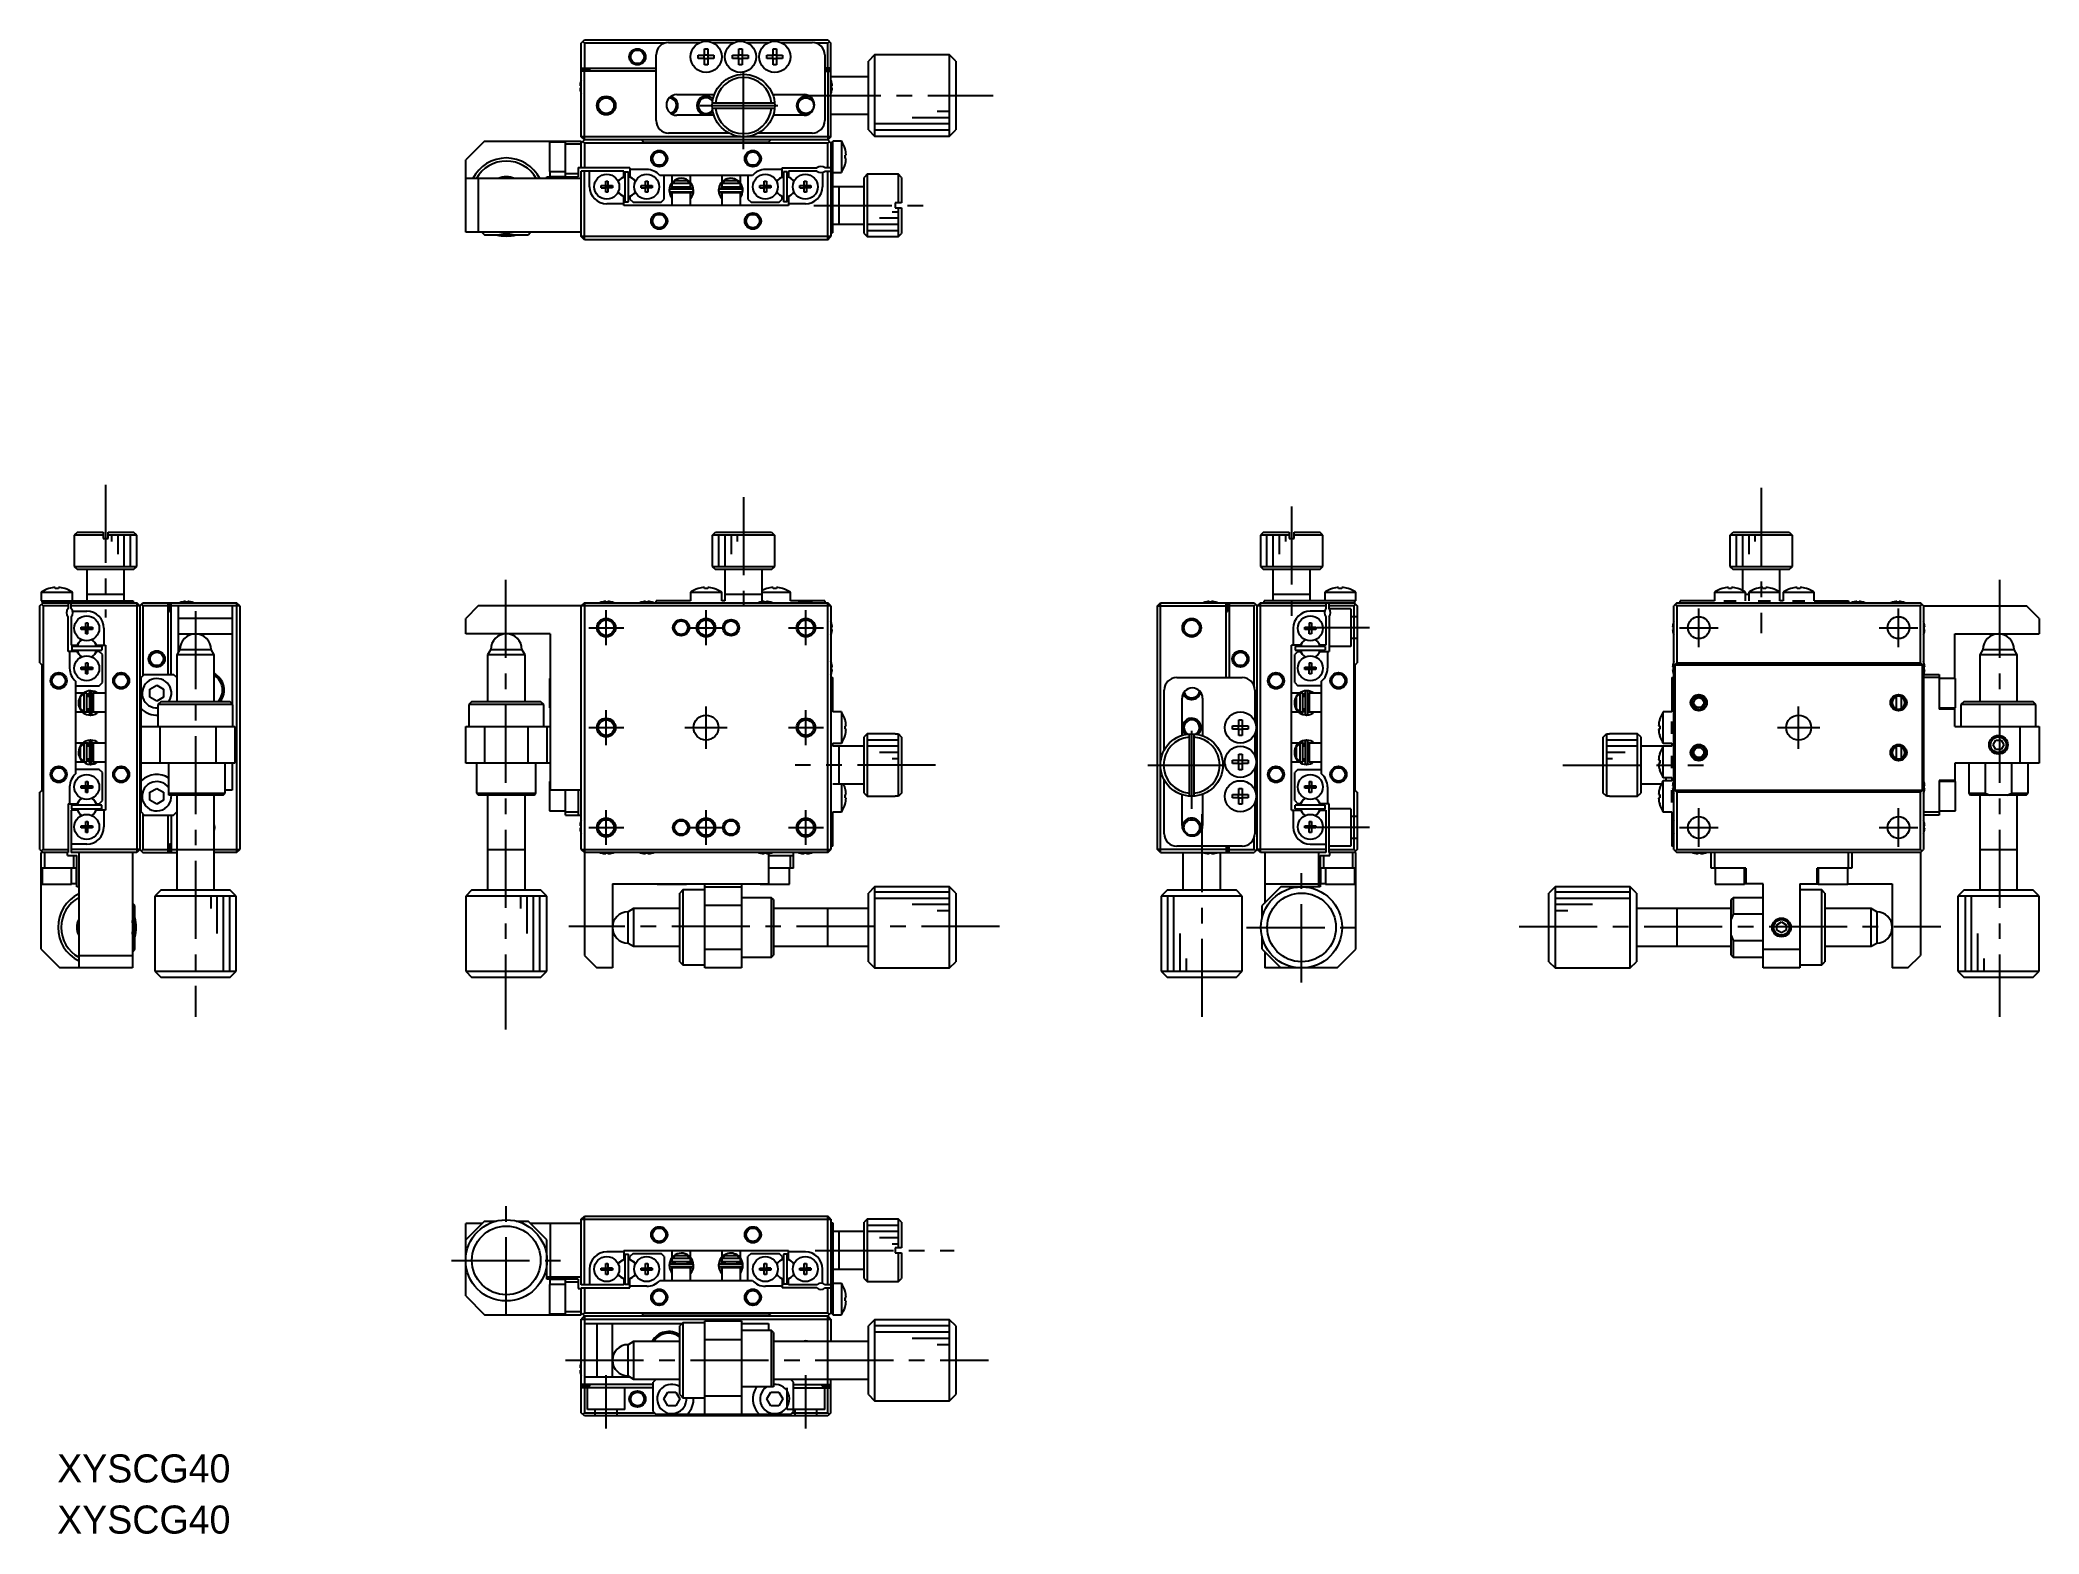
# Model space of a CAD drawing. Extents: x 35 to 355, y 20 to 260.
import ezdxf

# ---------------------------------------------------------------- set-up
doc = ezdxf.new("R2010")
doc.units = 0
doc.header["$LTSCALE"] = 10
doc.linetypes.add('CENTER', pattern=[2, 1.25, -0.25, 0.25, -0.25])
doc.linetypes.add('DASHED', pattern=[3.5, 2, -1.5])
doc.layers.get('0').update_dxf_attribs({"linetype": 'CONTINUOUS'})
doc.layers.add('CENTER', color=1, linetype='CENTER')
doc.styles.get("Standard").update_dxf_attribs({"font": 'FGP教科書体NT-M'})

msp = doc.modelspace()

# ---------------------------------------------------------------- texts
at = {"color": 7}
for p in [(37.992668, 28.651447), (37.992668, 20.461141)]:
    msp.add_text('XYSCG40', height=4.5, dxfattribs=at).set_placement(p)

# ---------------------------------------------------------------- linework, layer by layer
at = {"color": 7, "linetype": 'CONTINUOUS'}
for p, q in [((121.940198, 259.184238), (122.440198, 259.684238)), ((122.190198, 259.434238), (122.440198, 259.184238)), ((122.440198, 259.684238), (161.440198, 259.684238)), ((161.440198, 259.684238), (161.940198, 259.184238)), ((161.440198, 259.184238), (161.690198, 259.434238)), ((121.940198, 244.184238), (121.940198, 259.184238)), ((122.440198, 259.184238), (122.440198, 255.184238)), ((135.315698, 259.184238), (122.440198, 259.184238)), ((133.940198, 246.784238), (133.940198, 257.284238)), ((135.940198, 259.284238), (140.960402, 259.284238)), ((140.681608, 256.724238), (140.681608, 257.244238)), ((140.681608, 257.244238), (141.680198, 257.244238)), ((141.680198, 256.724238), (140.681608, 256.724238)), ((141.638823, 256.724238), (141.638823, 257.244238)), ((141.680198, 258.242827), (142.200198, 258.242827)), ((141.680198, 257.244238), (141.680198, 258.242827)), ((141.680198, 257.285613), (142.200198, 257.285613)), ((141.680198, 255.725648), (141.680198, 256.724238)), ((142.200198, 256.682863), (141.680198, 256.682863)), ((142.200198, 258.242827), (142.200198, 257.244238)), ((142.200198, 257.244238), (143.198787, 257.244238)), ((142.200198, 256.724238), (142.200198, 255.725648)), ((143.198787, 256.724238), (142.200198, 256.724238)), ((142.241573, 257.244238), (142.241573, 256.724238)), ((142.919993, 259.284238), (146.460402, 259.284238)), ((143.198787, 257.244238), (143.198787, 256.724238)), ((146.181608, 256.724238), (146.181608, 257.244238)), ((146.181608, 257.244238), (147.180198, 257.244238)), ((147.180198, 256.724238), (146.181608, 256.724238)), ((147.138823, 256.724238), (147.138823, 257.244238)), ((147.180198, 258.242827), (147.700198, 258.242827)), ((147.180198, 257.244238), (147.180198, 258.242827)), ((147.180198, 257.285613), (147.700198, 257.285613)), ((147.180198, 255.725648), (147.180198, 256.724238)), ((147.700198, 256.682863), (147.180198, 256.682863)), ((147.700198, 258.242827), (147.700198, 257.244238)), ((147.700198, 257.244238), (148.698787, 257.244238)), ((147.700198, 256.724238), (147.700198, 255.725648)), ((148.698787, 256.724238), (147.700198, 256.724238)), ((147.741573, 257.244238), (147.741573, 256.724238)), ((148.419993, 259.284238), (151.960402, 259.284238)), ((148.698787, 257.244238), (148.698787, 256.724238)), ((151.681608, 256.724238), (151.681608, 257.244238)), ((151.681608, 257.244238), (152.680198, 257.244238)), ((152.680198, 256.724238), (151.681608, 256.724238)), ((152.638823, 256.724238), (152.638823, 257.244238)), ((152.680198, 258.242827), (153.200198, 258.242827)), ((152.680198, 257.244238), (152.680198, 258.242827)), ((152.680198, 257.285613), (153.200198, 257.285613)), ((152.680198, 255.725648), (152.680198, 256.724238)), ((153.200198, 256.682863), (152.680198, 256.682863)), ((153.200198, 258.242827), (153.200198, 257.244238)), ((153.200198, 257.244238), (154.198787, 257.244238)), ((153.200198, 256.724238), (153.200198, 255.725648)), ((154.198787, 256.724238), (153.200198, 256.724238)), ((153.241573, 257.244238), (153.241573, 256.724238)), ((153.919993, 259.284238), (158.940198, 259.284238)), ((154.198787, 257.244238), (154.198787, 256.724238)), ((161.440198, 259.184238), (159.564697, 259.184238)), ((160.940198, 257.284238), (160.940198, 246.784238)), ((161.440198, 255.184238), (161.440198, 259.184238)), ((161.940198, 244.184238), (161.940198, 259.184238)), ((168.940198, 257.284238), (167.940198, 256.284238)), ((167.940198, 245.284238), (167.940198, 256.284238)), ((168.940198, 257.284238), (168.940198, 244.284238)), ((180.940198, 257.284238), (168.940198, 257.284238)), ((181.940198, 256.284238), (180.940198, 257.284238)), ((180.940198, 244.284238), (180.940198, 257.284238)), ((181.940198, 256.284238), (181.940198, 245.284238)), ((121.866054, 253.072854), (121.870676, 253.070599)), ((121.940198, 255.184238), (133.940198, 255.184238)), ((123.340198, 254.934238), (121.940198, 254.934238)), ((133.940198, 254.684238), (121.940198, 254.684238)), ((122.440198, 243.684238), (122.440198, 254.684238)), ((123.340198, 254.684238), (123.340198, 254.934238)), ((142.200198, 255.725648), (141.680198, 255.725648)), ((147.700198, 255.725648), (147.180198, 255.725648)), ((153.200198, 255.725648), (152.680198, 255.725648)), ((161.940198, 255.184238), (160.940198, 255.184238)), ((160.940198, 254.934238), (161.940198, 254.934238)), ((160.940198, 254.684238), (161.940198, 254.684238)), ((161.440198, 254.684238), (161.440198, 243.684238)), ((167.940198, 253.784238), (161.940198, 253.784238)), ((162.009719, 253.070599), (162.014342, 253.072854)), ((121.750339, 252.364238), (121.870676, 252.364238)), ((121.870676, 252.004238), (121.750339, 252.004238)), ((121.870676, 251.297876), (121.866054, 251.295622)), ((121.870676, 252.364238), (121.870676, 252.004238)), ((137.240198, 250.934238), (143.256449, 250.934238)), ((152.623946, 250.934238), (157.640198, 250.934238)), ((162.009719, 252.364238), (162.130057, 252.364238)), ((162.009719, 252.004238), (162.009719, 252.364238)), ((162.130057, 252.004238), (162.009719, 252.004238)), ((162.014342, 251.295622), (162.009719, 251.297876)), ((143.186515, 247.634238), (137.240198, 247.634238)), ((152.924172, 249.584238), (142.956223, 249.584238)), ((142.956223, 248.784238), (152.924172, 248.784238)), ((157.640198, 247.634238), (152.69388, 247.634238)), ((161.940198, 247.784238), (167.940198, 247.784238)), ((106.440198, 243.484238), (103.440198, 240.484238)), ((106.440198, 243.484238), (121.940198, 243.484238)), ((116.940198, 243.334238), (116.940198, 243.484238)), ((119.440198, 243.415059), (116.940198, 243.415059)), ((119.440198, 237.784238), (119.440198, 243.484238)), ((122.440198, 243.684238), (121.940198, 244.184238)), ((161.940198, 244.184238), (121.940198, 244.184238)), ((122.440198, 243.684238), (121.940198, 243.184238)), ((121.940198, 239.184238), (121.940198, 243.484238)), ((122.190198, 243.434238), (122.440198, 243.184238)), ((161.440198, 243.684238), (122.440198, 243.684238)), ((131.940198, 243.334238), (131.590198, 243.684238)), ((145.565329, 244.784238), (135.940198, 244.784238)), ((158.940198, 244.784238), (150.315066, 244.784238)), ((152.290198, 243.684238), (151.940198, 243.334238)), ((161.940198, 244.184238), (161.440198, 243.684238)), ((161.440198, 243.684238), (161.940198, 243.184238)), ((161.440198, 243.184238), (161.690198, 243.434238)), ((163.631855, 243.484238), (162.240198, 243.484238)), ((162.240198, 228.784238), (162.240198, 243.484238)), ((163.631855, 243.484238), (163.631855, 238.484238)), ((167.940198, 245.284238), (168.940198, 244.284238)), ((168.940198, 244.284238), (180.940198, 244.284238)), ((180.940198, 244.284238), (181.940198, 245.284238)), ((103.440198, 228.884238), (103.440198, 240.484238)), ((116.840198, 243.334238), (116.840198, 238.634238)), ((119.440198, 243.334238), (116.840198, 243.334238)), ((121.940198, 242.984238), (119.440198, 242.984238)), ((122.440198, 243.184238), (122.440198, 239.184238)), ((161.440198, 243.184238), (122.440198, 243.184238)), ((131.940198, 243.334238), (151.940198, 243.334238)), ((161.440198, 239.184238), (161.440198, 243.184238)), ((161.940198, 243.284238), (162.240198, 243.284238)), ((161.940198, 243.284238), (161.940198, 228.184238)), ((164.202778, 242.242827), (164.209633, 242.246171)), ((164.202778, 240.724238), (164.202778, 241.244238)), ((164.202778, 241.244238), (164.37515, 241.244238)), ((164.37515, 240.724238), (164.202778, 240.724238)), ((121.940198, 237.484238), (103.440198, 237.484238)), ((105.440198, 237.484238), (105.440198, 228.884238)), ((116.440198, 237.484238), (116.440198, 237.784238)), ((116.440198, 237.784238), (121.440198, 237.784238)), ((116.840198, 238.634238), (119.440198, 238.634238)), ((116.940198, 237.784238), (116.940198, 238.634238)), ((116.940198, 237.824501), (119.440198, 237.824501)), ((119.440198, 238.284238), (121.440198, 238.284238)), ((121.440198, 239.284238), (121.940198, 239.284238)), ((121.440198, 239.284238), (121.440198, 237.784238)), ((129.740198, 239.184238), (121.940198, 239.184238)), ((128.740198, 238.684238), (121.940198, 238.684238)), ((121.940198, 228.184238), (121.940198, 238.684238)), ((122.440198, 227.684238), (122.440198, 238.684238)), ((123.290198, 236.184238), (123.290198, 238.684238)), ((125.860198, 237.070599), (126.220198, 237.070599)), ((125.860198, 236.364238), (125.860198, 237.070599)), ((126.220198, 237.070599), (126.220198, 236.364238)), ((128.480102, 237.584877), (128.740198, 237.735043)), ((128.740198, 237.735043), (128.740198, 238.684238)), ((128.940198, 238.584238), (129.540198, 238.584238)), ((128.940198, 238.584238), (128.940198, 233.784238)), ((129.540198, 233.784238), (129.540198, 238.584238)), ((129.740198, 239.184238), (129.740198, 237.735043)), ((132.440198, 238.934238), (129.740198, 238.934238)), ((130.000293, 237.584877), (129.740198, 237.735043)), ((132.260198, 237.070599), (132.620198, 237.070599)), ((132.260198, 236.364238), (132.260198, 237.070599)), ((132.620198, 237.070599), (132.620198, 236.364238)), ((149.361135, 237.984238), (134.51926, 237.984238)), ((135.240198, 234.184238), (135.240198, 237.984238)), ((136.440198, 237.984238), (136.440198, 236.762252)), ((136.494514, 236.684238), (137.023682, 237.184238)), ((137.023682, 237.184238), (138.856713, 237.184238)), ((138.856713, 237.184238), (139.385881, 236.684238)), ((139.440198, 236.875368), (139.440198, 237.984238)), ((144.440198, 237.984238), (144.440198, 236.876072)), ((144.494514, 236.684238), (145.023682, 237.184238)), ((145.023682, 237.184238), (146.856713, 237.184238)), ((146.856713, 237.184238), (147.385881, 236.684238)), ((147.440198, 236.762672), (147.440198, 237.984238)), ((148.640198, 237.984238), (148.640198, 234.184238)), ((151.260198, 237.070599), (151.620198, 237.070599)), ((151.260198, 236.364238), (151.260198, 237.070599)), ((154.140198, 238.934238), (151.440198, 238.934238)), ((151.620198, 237.070599), (151.620198, 236.364238)), ((153.880102, 237.584877), (154.140198, 237.735043)), ((154.140198, 239.184238), (159.67876, 239.184238)), ((154.140198, 237.735043), (154.140198, 239.184238)), ((154.940198, 238.584238), (154.340198, 238.584238)), ((154.340198, 238.584238), (154.340198, 233.784238)), ((154.940198, 233.784238), (154.940198, 238.584238)), ((155.140198, 238.684238), (155.140198, 237.735043)), ((159.67876, 238.684238), (155.140198, 238.684238)), ((155.400293, 237.584877), (155.140198, 237.735043)), ((157.660198, 237.070599), (158.020198, 237.070599)), ((157.660198, 236.364238), (157.660198, 237.070599)), ((158.020198, 237.070599), (158.020198, 236.364238)), ((160.590198, 238.465992), (160.590198, 236.184238)), ((161.940198, 239.184238), (161.001635, 239.184238)), ((161.001635, 238.684238), (161.940198, 238.684238)), ((161.440198, 227.684238), (161.440198, 238.684238)), ((162.240198, 238.484238), (163.631855, 238.484238)), ((164.209633, 239.722305), (164.202778, 239.725648)), ((167.740198, 238.184238), (167.240198, 237.684238)), ((167.240198, 228.684238), (167.240198, 237.684238)), ((172.740198, 238.184238), (167.740198, 238.184238)), ((167.740198, 238.184238), (167.740198, 228.184238)), ((172.740198, 233.584238), (172.740198, 238.184238)), ((173.240198, 237.684238), (172.740198, 238.184238)), ((173.240198, 237.684238), (173.240198, 233.584238)), ((125.153836, 236.364238), (125.860198, 236.364238)), ((125.153836, 236.004238), (125.153836, 236.364238)), ((125.153836, 236.004238), (125.860198, 236.004238)), ((125.87057, 236.353866), (125.860198, 236.364238)), ((125.87057, 236.01461), (125.860198, 236.004238)), ((125.860198, 235.297876), (125.860198, 236.004238)), ((126.220198, 235.297876), (125.860198, 235.297876)), ((125.87057, 236.353866), (126.209825, 236.353866)), ((125.87057, 236.01461), (125.87057, 236.353866)), ((126.209825, 236.01461), (125.87057, 236.01461)), ((126.209825, 236.353866), (126.220198, 236.364238)), ((126.209825, 236.353866), (126.209825, 236.01461)), ((126.209825, 236.01461), (126.220198, 236.004238)), ((126.220198, 236.364238), (126.926559, 236.364238)), ((126.220198, 236.004238), (126.220198, 235.297876)), ((126.926559, 236.004238), (126.220198, 236.004238)), ((126.926559, 236.364238), (126.926559, 236.004238)), ((128.740198, 234.633432), (128.480102, 234.783598)), ((128.740198, 233.184238), (128.740198, 234.633432)), ((128.940198, 233.784238), (129.540198, 233.784238)), ((129.740198, 234.633432), (130.000293, 234.783598)), ((129.740198, 234.633432), (129.740198, 234.184238)), ((129.740198, 234.184238), (130.240198, 233.684238)), ((131.553836, 236.364238), (132.260198, 236.364238)), ((131.553836, 236.004238), (131.553836, 236.364238)), ((131.553836, 236.004238), (132.260198, 236.004238)), ((132.27057, 236.353866), (132.260198, 236.364238)), ((132.27057, 236.01461), (132.260198, 236.004238)), ((132.260198, 235.297876), (132.260198, 236.004238)), ((132.620198, 235.297876), (132.260198, 235.297876)), ((132.27057, 236.353866), (132.609825, 236.353866)), ((132.27057, 236.01461), (132.27057, 236.353866)), ((132.609825, 236.01461), (132.27057, 236.01461)), ((132.609825, 236.353866), (132.620198, 236.364238)), ((132.609825, 236.353866), (132.609825, 236.01461)), ((132.609825, 236.01461), (132.620198, 236.004238)), ((132.620198, 236.364238), (133.326559, 236.364238)), ((132.620198, 236.004238), (132.620198, 235.297876)), ((133.326559, 236.004238), (132.620198, 236.004238)), ((133.326559, 236.364238), (133.326559, 236.004238)), ((134.740198, 233.684238), (135.240198, 234.184238)), ((136.038598, 235.552225), (136.17213, 234.868298)), ((136.138113, 235.101391), (136.138086, 235.06697)), ((136.138086, 235.06697), (136.13978, 235.032593)), ((136.139863, 235.135772), (136.138113, 235.101391)), ((136.13978, 235.032593), (136.143192, 234.998343)), ((136.143332, 235.170029), (136.139863, 235.135772)), ((136.143192, 234.998343), (136.148314, 234.964305)), ((136.148512, 235.204079), (136.143332, 235.170029)), ((136.148314, 234.964305), (136.155133, 234.93056)), ((136.155391, 235.237839), (136.148512, 235.204079)), ((136.155133, 234.93056), (136.163632, 234.897192)), ((136.163953, 235.271225), (136.155391, 235.237839)), ((136.163632, 234.897192), (136.173791, 234.86428)), ((136.174179, 235.304156), (136.163953, 235.271225)), ((136.173791, 234.86428), (136.185586, 234.831907)), ((136.186043, 235.336551), (136.174179, 235.304156)), ((136.185586, 234.831907), (136.192836, 234.814181)), ((136.199518, 235.36833), (136.186043, 235.336551)), ((136.192483, 234.815862), (136.193135, 234.813603)), ((136.193135, 234.813603), (136.194959, 234.811847)), ((136.193878, 234.814724), (136.440107, 234.393062)), ((136.194959, 234.811847), (136.197943, 234.810606)), ((136.197775, 234.805634), (136.440202, 234.878264)), ((136.197943, 234.810606), (136.202068, 234.809886)), ((136.205137, 235.380402), (136.199518, 235.36833)), ((136.202068, 234.809886), (136.207307, 234.809692)), ((136.207307, 234.809692), (136.213628, 234.810026)), ((136.213628, 234.810026), (136.22099, 234.810886)), ((136.22099, 234.810886), (136.229345, 234.812266)), ((136.229345, 234.812266), (136.238641, 234.814157)), ((139.737119, 235.777756), (136.237119, 235.777756)), ((136.237119, 235.377756), (139.737119, 235.377756)), ((136.238641, 234.814157), (136.248819, 234.816547)), ((136.248819, 234.816547), (136.259813, 234.819422)), ((136.259813, 234.819422), (136.271553, 234.822762)), ((136.271553, 234.822762), (136.283966, 234.826546)), ((136.283966, 234.826546), (136.29697, 234.830751)), ((136.29697, 234.830751), (136.310484, 234.835349)), ((136.310484, 234.835349), (136.324422, 234.840311)), ((136.324422, 234.840311), (136.338693, 234.845606)), ((136.338693, 234.845606), (136.353209, 234.851199)), ((136.353209, 234.851199), (136.367875, 234.857055)), ((136.367875, 234.857055), (136.382599, 234.863138)), ((136.382599, 234.863138), (136.397286, 234.869407)), ((136.397286, 234.869407), (136.411843, 234.875823)), ((136.411843, 234.875823), (136.426178, 234.882345)), ((136.426178, 234.882345), (136.440198, 234.888932)), ((136.440198, 236.684238), (136.440198, 236.184238)), ((139.440198, 236.684238), (136.440198, 236.684238)), ((136.440198, 236.184238), (139.440198, 236.184238)), ((139.440198, 235.184238), (136.440198, 235.184238)), ((136.440198, 235.184238), (136.440198, 233.184238)), ((136.448936, 235.777778), (136.55981, 236.184384)), ((136.490813, 235.984238), (136.940198, 235.984238)), ((136.556025, 235.184261), (136.557412, 235.187913)), ((136.557412, 235.187913), (136.563117, 235.201591)), ((136.563117, 235.201591), (136.569509, 235.214957)), ((136.569509, 235.214957), (136.576569, 235.22798)), ((136.576569, 235.22798), (136.584278, 235.240625)), ((136.584278, 235.240625), (136.592612, 235.252862)), ((136.592612, 235.252862), (136.601549, 235.264661)), ((136.601549, 235.264661), (136.611062, 235.275994)), ((136.611062, 235.275994), (136.621127, 235.286834)), ((136.621127, 235.286834), (136.631716, 235.297157)), ((136.631716, 235.297157), (136.6428, 235.306939)), ((136.6428, 235.306939), (136.654351, 235.316159)), ((136.654351, 235.316159), (136.666338, 235.324796)), ((136.666338, 235.324796), (136.678732, 235.332831)), ((136.678732, 235.332831), (136.691502, 235.340248)), ((136.691502, 235.340248), (136.704614, 235.34703)), ((136.704614, 235.34703), (136.718039, 235.353165)), ((136.718039, 235.353165), (136.731742, 235.358639)), ((136.731742, 235.358639), (136.745692, 235.363441)), ((136.745692, 235.363441), (136.759854, 235.367561)), ((136.759854, 235.367561), (136.774196, 235.370992)), ((136.774196, 235.370992), (136.788684, 235.373726)), ((136.788684, 235.373726), (136.803283, 235.375759)), ((136.803283, 235.375759), (136.817961, 235.377087)), ((136.817961, 235.377087), (136.832683, 235.377707)), ((136.832683, 235.377707), (136.838007, 235.377756)), ((136.940198, 236.184238), (136.940198, 235.777756)), ((136.940198, 235.377756), (136.940198, 235.184238)), ((138.940198, 235.777756), (138.940198, 236.184238)), ((138.940198, 235.984238), (139.440198, 235.984238)), ((138.940198, 235.184238), (138.940198, 235.377756)), ((139.136232, 235.377756), (139.150187, 235.377429)), ((139.150187, 235.377429), (139.164882, 235.376395)), ((139.164882, 235.376395), (139.179508, 235.374655)), ((139.179508, 235.374655), (139.194031, 235.372214)), ((139.194031, 235.372214), (139.208417, 235.369077)), ((139.208417, 235.369077), (139.222634, 235.365251)), ((139.222634, 235.365251), (139.236648, 235.360744)), ((139.236648, 235.360744), (139.250427, 235.355565)), ((139.250427, 235.355565), (139.263937, 235.349726)), ((139.263937, 235.349726), (139.277148, 235.343238)), ((139.277148, 235.343238), (139.290027, 235.336116)), ((139.290027, 235.336116), (139.302544, 235.328375)), ((139.302544, 235.328375), (139.314668, 235.32003)), ((139.314668, 235.32003), (139.32637, 235.3111)), ((139.32637, 235.3111), (139.33762, 235.301605)), ((139.33762, 235.301605), (139.34839, 235.291565)), ((139.34839, 235.291565), (139.358652, 235.281002)), ((139.358652, 235.281002), (139.368379, 235.26994)), ((139.368379, 235.26994), (139.377546, 235.258403)), ((139.377546, 235.258403), (139.386127, 235.246419)), ((139.386127, 235.246419), (139.3941, 235.234015)), ((139.3941, 235.234015), (139.401441, 235.22122)), ((139.401441, 235.22122), (139.40813, 235.208066)), ((139.40813, 235.208066), (139.414147, 235.194583)), ((139.414147, 235.194583), (139.418214, 235.184261)), ((139.414727, 236.184428), (139.52502, 235.777759)), ((139.440198, 236.184238), (139.440198, 236.684238)), ((139.440198, 235.984238), (139.440198, 236.118413)), ((139.440198, 233.184238), (139.440198, 235.184238)), ((139.477623, 235.149143), (139.440431, 235.036472)), ((139.525322, 235.377664), (139.477623, 235.149143)), ((139.781757, 234.815865), (139.780667, 234.816314)), ((139.780987, 234.813424), (139.781403, 234.814181)), ((139.781403, 234.814181), (139.799422, 234.861254)), ((139.781403, 234.814181), (139.781756, 234.815862)), ((139.799564, 234.861209), (139.804144, 234.875593)), ((144.076512, 234.873584), (144.098992, 234.814181)), ((144.09906, 234.818382), (144.098639, 234.815862)), ((144.098992, 234.814181), (144.098639, 234.815862)), ((144.09864, 234.81586), (144.099843, 234.816362)), ((144.099408, 234.813424), (144.098992, 234.814181)), ((147.643276, 235.777756), (144.143276, 235.777756)), ((144.143276, 235.377756), (147.643276, 235.377756)), ((144.402692, 235.149419), (144.355069, 235.377697)), ((144.355383, 235.77781), (144.465624, 236.184323)), ((144.439859, 235.036752), (144.402692, 235.149419)), ((144.440198, 236.684238), (144.440198, 236.184238)), ((147.440198, 236.684238), (144.440198, 236.684238)), ((144.440198, 236.184238), (147.440198, 236.184238)), ((144.440198, 236.118754), (144.440198, 235.984238)), ((144.440198, 235.984238), (144.940198, 235.984238)), ((147.440198, 235.184238), (144.440198, 235.184238)), ((144.440198, 235.184238), (144.440198, 233.184238)), ((144.462181, 235.184261), (144.463568, 235.187913)), ((144.463568, 235.187913), (144.469273, 235.201591)), ((144.469273, 235.201591), (144.475665, 235.214957)), ((144.475665, 235.214957), (144.482726, 235.22798)), ((144.482726, 235.22798), (144.490434, 235.240625)), ((144.490434, 235.240625), (144.498769, 235.252862)), ((144.498769, 235.252862), (144.507705, 235.264661)), ((144.507705, 235.264661), (144.517219, 235.275994)), ((144.517219, 235.275994), (144.527283, 235.286834)), ((144.527283, 235.286834), (144.537872, 235.297157)), ((144.537872, 235.297157), (144.548956, 235.306939)), ((144.548956, 235.306939), (144.560507, 235.316159)), ((144.560507, 235.316159), (144.572494, 235.324796)), ((144.572494, 235.324796), (144.584888, 235.332831)), ((144.584888, 235.332831), (144.597658, 235.340248)), ((144.597658, 235.340248), (144.610771, 235.34703)), ((144.610771, 235.34703), (144.624195, 235.353165)), ((144.624195, 235.353165), (144.637898, 235.358639)), ((144.637898, 235.358639), (144.651848, 235.363441)), ((144.651848, 235.363441), (144.66601, 235.367561)), ((144.66601, 235.367561), (144.680352, 235.370992)), ((144.680352, 235.370992), (144.69484, 235.373726)), ((144.69484, 235.373726), (144.70944, 235.375759)), ((144.70944, 235.375759), (144.724117, 235.377087)), ((144.724117, 235.377087), (144.738839, 235.377707)), ((144.738839, 235.377707), (144.744163, 235.377756)), ((144.940198, 236.184238), (144.940198, 235.777756)), ((144.940198, 235.377756), (144.940198, 235.184238)), ((146.940198, 235.777756), (146.940198, 236.184238)), ((146.940198, 235.984238), (147.390027, 235.984238)), ((146.940198, 235.184238), (146.940198, 235.377756)), ((147.042389, 235.377756), (147.056343, 235.377429)), ((147.056343, 235.377429), (147.071038, 235.376395)), ((147.071038, 235.376395), (147.085664, 235.374655)), ((147.085664, 235.374655), (147.100187, 235.372214)), ((147.100187, 235.372214), (147.114574, 235.369077)), ((147.114574, 235.369077), (147.128791, 235.365251)), ((147.128791, 235.365251), (147.142805, 235.360744)), ((147.142805, 235.360744), (147.156583, 235.355565)), ((147.156583, 235.355565), (147.170094, 235.349726)), ((147.170094, 235.349726), (147.183304, 235.343238)), ((147.183304, 235.343238), (147.196184, 235.336116)), ((147.196184, 235.336116), (147.208701, 235.328375)), ((147.208701, 235.328375), (147.220825, 235.32003)), ((147.220825, 235.32003), (147.232526, 235.3111)), ((147.232526, 235.3111), (147.243776, 235.301605)), ((147.243776, 235.301605), (147.254546, 235.291565)), ((147.254546, 235.291565), (147.264808, 235.281002)), ((147.264808, 235.281002), (147.274535, 235.26994)), ((147.274535, 235.26994), (147.283702, 235.258403)), ((147.283702, 235.258403), (147.292283, 235.246419)), ((147.292283, 235.246419), (147.300256, 235.234015)), ((147.300256, 235.234015), (147.307597, 235.22122)), ((147.307597, 235.22122), (147.314286, 235.208066)), ((147.314286, 235.208066), (147.320303, 235.194583)), ((147.320303, 235.194583), (147.32437, 235.184261)), ((147.320591, 236.18437), (147.431455, 235.777807)), ((147.682621, 234.805634), (147.440193, 234.878264)), ((147.440198, 236.184238), (147.440198, 236.684238)), ((147.440198, 233.184238), (147.440198, 235.184238)), ((147.454218, 234.882345), (147.440198, 234.888932)), ((147.440218, 234.39297), (147.686517, 234.814724)), ((147.468552, 234.875823), (147.454218, 234.882345)), ((147.483109, 234.869407), (147.468552, 234.875823)), ((147.497796, 234.863138), (147.483109, 234.869407)), ((147.51252, 234.857055), (147.497796, 234.863138)), ((147.527186, 234.851199), (147.51252, 234.857055)), ((147.541702, 234.845606), (147.527186, 234.851199)), ((147.555974, 234.840311), (147.541702, 234.845606)), ((147.569911, 234.835349), (147.555974, 234.840311)), ((147.583425, 234.830751), (147.569911, 234.835349)), ((147.59643, 234.826546), (147.583425, 234.830751)), ((147.608842, 234.822762), (147.59643, 234.826546)), ((147.620582, 234.819422), (147.608842, 234.822762)), ((147.631576, 234.816547), (147.620582, 234.819422)), ((147.641754, 234.814157), (147.631576, 234.816547)), ((147.65105, 234.812266), (147.641754, 234.814157)), ((147.659406, 234.810886), (147.65105, 234.812266)), ((147.666767, 234.810026), (147.659406, 234.810886)), ((147.673088, 234.809692), (147.666767, 234.810026)), ((147.678327, 234.809886), (147.673088, 234.809692)), ((147.68928, 235.349039), (147.675281, 235.380353)), ((147.682452, 234.810606), (147.678327, 234.809886)), ((147.682308, 234.805006), (147.841814, 235.553479)), ((147.685436, 234.811847), (147.682452, 234.810606)), ((147.68726, 234.813603), (147.685436, 234.811847)), ((147.687912, 234.815862), (147.68726, 234.813603)), ((147.687559, 234.814181), (147.699628, 234.844532)), ((147.701767, 235.316904), (147.68928, 235.349039)), ((147.699628, 234.844532), (147.710791, 234.877147)), ((147.712629, 235.284199), (147.701767, 235.316904)), ((147.710791, 234.877147), (147.720306, 234.910268)), ((147.72184, 235.251004), (147.712629, 235.284199)), ((147.720306, 234.910268), (147.72815, 234.943811)), ((147.729378, 235.217402), (147.72184, 235.251004)), ((147.72815, 234.943811), (147.734304, 234.977694)), ((147.735226, 235.183472), (147.729378, 235.217402)), ((147.734304, 234.977694), (147.738754, 235.011834)), ((147.739369, 235.149299), (147.735226, 235.183472)), ((147.738754, 235.011834), (147.741489, 235.046149)), ((147.741797, 235.114965), (147.739369, 235.149299)), ((147.741489, 235.046149), (147.742505, 235.080553)), ((147.742505, 235.080553), (147.741797, 235.114965)), ((148.640198, 234.184238), (149.140198, 233.684238)), ((150.553836, 236.364238), (151.260198, 236.364238)), ((150.553836, 236.004238), (150.553836, 236.364238)), ((150.553836, 236.004238), (151.260198, 236.004238)), ((151.27057, 236.353866), (151.260198, 236.364238)), ((151.27057, 236.01461), (151.260198, 236.004238)), ((151.260198, 235.297876), (151.260198, 236.004238)), ((151.620198, 235.297876), (151.260198, 235.297876)), ((151.27057, 236.353866), (151.609825, 236.353866)), ((151.27057, 236.01461), (151.27057, 236.353866)), ((151.609825, 236.01461), (151.27057, 236.01461)), ((151.609825, 236.353866), (151.620198, 236.364238)), ((151.609825, 236.353866), (151.609825, 236.01461)), ((151.609825, 236.01461), (151.620198, 236.004238)), ((151.620198, 236.364238), (152.326559, 236.364238)), ((151.620198, 236.004238), (151.620198, 235.297876)), ((152.326559, 236.004238), (151.620198, 236.004238)), ((152.326559, 236.364238), (152.326559, 236.004238)), ((153.640198, 233.684238), (154.140198, 234.184238)), ((154.140198, 234.633432), (153.880102, 234.783598)), ((154.140198, 234.184238), (154.140198, 234.633432)), ((154.940198, 233.784238), (154.340198, 233.784238)), ((155.140198, 234.633432), (155.400293, 234.783598)), ((155.140198, 234.633432), (155.140198, 233.184238)), ((156.953836, 236.364238), (157.660198, 236.364238)), ((156.953836, 236.004238), (156.953836, 236.364238)), ((156.953836, 236.004238), (157.660198, 236.004238)), ((157.67057, 236.353866), (157.660198, 236.364238)), ((157.67057, 236.01461), (157.660198, 236.004238)), ((157.660198, 235.297876), (157.660198, 236.004238)), ((158.020198, 235.297876), (157.660198, 235.297876)), ((157.67057, 236.353866), (158.009825, 236.353866)), ((157.67057, 236.01461), (157.67057, 236.353866)), ((158.009825, 236.01461), (157.67057, 236.01461)), ((158.009825, 236.353866), (158.020198, 236.364238)), ((158.009825, 236.353866), (158.009825, 236.01461)), ((158.009825, 236.01461), (158.020198, 236.004238)), ((158.020198, 236.364238), (158.726559, 236.364238)), ((158.020198, 236.004238), (158.020198, 235.297876)), ((158.726559, 236.004238), (158.020198, 236.004238)), ((158.726559, 236.364238), (158.726559, 236.004238)), ((167.240198, 236.184238), (162.240198, 236.184238)), ((163.240198, 230.184238), (163.240198, 236.184238)), ((128.740198, 233.434238), (126.040198, 233.434238)), ((155.140198, 233.184238), (128.740198, 233.184238)), ((130.240198, 233.684238), (134.740198, 233.684238)), ((149.140198, 233.684238), (153.640198, 233.684238)), ((157.840198, 233.434238), (155.140198, 233.434238)), ((172.240198, 233.584238), (172.240198, 232.784238)), ((173.240198, 233.584238), (172.240198, 233.584238)), ((172.240198, 232.784238), (173.240198, 232.784238)), ((172.740198, 228.184238), (172.740198, 232.784238)), ((173.240198, 232.784238), (173.240198, 228.684238)), ((121.940198, 228.884238), (103.440198, 228.884238)), ((106.040198, 228.884238), (106.440198, 228.484238)), ((106.440198, 228.484238), (113.440198, 228.484238)), ((113.440198, 228.484238), (113.840198, 228.884238)), ((122.440198, 227.684238), (121.940198, 228.184238)), ((161.940198, 228.184238), (121.940198, 228.184238)), ((161.440198, 227.684238), (122.440198, 227.684238)), ((161.440198, 227.684238), (161.940198, 228.184238)), ((162.240198, 228.784238), (161.940198, 228.784238)), ((162.240198, 230.184238), (167.240198, 230.184238)), ((167.240198, 228.684238), (167.740198, 228.184238)), ((167.740198, 228.184238), (172.740198, 228.184238)), ((172.740198, 228.184238), (173.240198, 228.684238)), ((41.244827, 180.854608), (40.744827, 180.354608)), ((45.344827, 180.354608), (40.744827, 180.354608)), ((40.744827, 180.354608), (40.744827, 175.354608)), ((41.244827, 180.854608), (45.344827, 180.854608)), ((45.344827, 180.854608), (45.344827, 179.854608)), ((45.344827, 179.854608), (46.144827, 179.854608)), ((46.144827, 180.854608), (50.244827, 180.854608)), ((46.144827, 179.854608), (46.144827, 180.854608)), ((50.744827, 180.354608), (46.144827, 180.354608)), ((50.744827, 180.354608), (50.244827, 180.854608)), ((50.744827, 175.354608), (50.744827, 180.354608)), ((142.940198, 179.854608), (142.956223, 179.854608)), ((142.940198, 179.854608), (142.940198, 175.354608)), ((142.956223, 180.354608), (143.458011, 180.854608)), ((152.924172, 180.354608), (142.956223, 180.354608)), ((142.956223, 179.854608), (142.956223, 180.354608)), ((143.458011, 180.854608), (152.422385, 180.854608)), ((152.422385, 180.854608), (152.924172, 180.354608)), ((152.924172, 180.354608), (152.924172, 179.854608)), ((152.924172, 179.854608), (152.940198, 179.854608)), ((152.940198, 175.354608), (152.940198, 179.854608)), ((231.227647, 180.854608), (230.727647, 180.354608)), ((235.327647, 180.354608), (230.727647, 180.354608)), ((230.727647, 180.354608), (230.727647, 175.354608)), ((231.227647, 180.854608), (235.327647, 180.854608)), ((235.327647, 180.854608), (235.327647, 179.854608)), ((235.327647, 179.854608), (236.127647, 179.854608)), ((236.127647, 180.854608), (240.227647, 180.854608)), ((236.127647, 179.854608), (236.127647, 180.854608)), ((240.727647, 180.354608), (236.127647, 180.354608)), ((240.727647, 180.354608), (240.227647, 180.854608)), ((240.727647, 175.354608), (240.727647, 180.354608)), ((305.951927, 179.854608), (305.967953, 179.854608)), ((305.951927, 179.854608), (305.951927, 175.354608)), ((305.967953, 180.354608), (306.46974, 180.854608)), ((305.967953, 179.854608), (305.967953, 180.354608)), ((315.935901, 180.354608), (305.967953, 180.354608)), ((306.46974, 180.854608), (315.434114, 180.854608)), ((315.434114, 180.854608), (315.935901, 180.354608)), ((315.935901, 180.354608), (315.935901, 179.854608)), ((315.935901, 179.854608), (315.951927, 179.854608)), ((315.951927, 175.354608), (315.951927, 179.854608)), ((40.744827, 175.354608), (41.244827, 174.854608)), ((40.744827, 175.354608), (50.744827, 175.354608)), ((50.244827, 174.854608), (41.244827, 174.854608)), ((42.744827, 174.854608), (42.744827, 169.854608)), ((48.744827, 169.854608), (48.744827, 174.854608)), ((50.244827, 174.854608), (50.744827, 175.354608)), ((142.940198, 175.354608), (152.940198, 175.354608)), ((142.940198, 175.354608), (143.440198, 174.854608)), ((152.440198, 174.854608), (143.440198, 174.854608)), ((144.940198, 174.854608), (144.940198, 169.854608)), ((150.940198, 169.854608), (150.940198, 174.854608)), ((152.440198, 174.854608), (152.940198, 175.354608)), ((230.727647, 175.354608), (240.727647, 175.354608)), ((230.727647, 175.354608), (231.227647, 174.854608)), ((240.227647, 174.854608), (231.227647, 174.854608)), ((232.727647, 174.854608), (232.727647, 169.854608)), ((238.727647, 169.854608), (238.727647, 174.854608)), ((240.227647, 174.854608), (240.727647, 175.354608)), ((305.951927, 175.354608), (315.951927, 175.354608)), ((305.951927, 175.354608), (306.451927, 174.854608)), ((315.451927, 174.854608), (306.451927, 174.854608)), ((307.951927, 174.854608), (307.951927, 171.535737)), ((313.951927, 169.854608), (313.951927, 174.854608)), ((315.451927, 174.854608), (315.951927, 175.354608)), ((35.444827, 171.246265), (40.444827, 171.246265)), ((35.444827, 171.246265), (35.444827, 169.854608)), ((35.444827, 169.854608), (50.144827, 169.854608)), ((35.644827, 169.554608), (35.644827, 169.854608)), ((36.686237, 171.817188), (36.682894, 171.824043)), ((37.684827, 171.817188), (37.684827, 171.98956)), ((38.204827, 171.817188), (37.684827, 171.817188)), ((38.204827, 171.98956), (38.204827, 171.817188)), ((39.20676, 171.824043), (39.203416, 171.817188)), ((40.444827, 169.854608), (40.444827, 171.246265)), ((48.744827, 170.854608), (42.744827, 170.854608)), ((50.144827, 169.854608), (50.144827, 169.554608)), ((58.564827, 169.624129), (58.564827, 169.744467)), ((58.924827, 169.744467), (58.924827, 169.624129)), ((125.860198, 169.624129), (125.860198, 169.744467)), ((126.220198, 169.744467), (126.220198, 169.624129)), ((132.260198, 169.624129), (132.260198, 169.744467)), ((132.620198, 169.744467), (132.620198, 169.624129)), ((133.940198, 169.554608), (133.940198, 169.854608)), ((139.440198, 169.854608), (133.940198, 169.854608)), ((139.440198, 171.246265), (144.440198, 171.246265)), ((139.440198, 171.246265), (139.440198, 169.854608)), ((140.681608, 171.817188), (140.678265, 171.824043)), ((141.680198, 171.817188), (141.680198, 171.98956)), ((142.200198, 171.817188), (141.680198, 171.817188)), ((142.200198, 171.98956), (142.200198, 171.817188)), ((143.202131, 171.824043), (143.198787, 171.817188)), ((144.440198, 169.854608), (144.440198, 171.246265)), ((144.940198, 169.854608), (144.440198, 169.854608)), ((150.940198, 170.854608), (144.940198, 170.854608)), ((150.940198, 171.246265), (155.440198, 171.246265)), ((151.260198, 169.624129), (151.260198, 169.744467)), ((151.620198, 169.744467), (151.620198, 169.624129)), ((151.681608, 171.817188), (151.678265, 171.824043)), ((152.680198, 171.817188), (152.680198, 171.98956)), ((153.200198, 171.817188), (152.680198, 171.817188)), ((153.200198, 171.98956), (153.200198, 171.817188)), ((154.202131, 171.824043), (154.198787, 171.817188)), ((155.440198, 169.854608), (155.440198, 171.246265)), ((160.940198, 169.854608), (155.440198, 169.854608)), ((157.660198, 169.624129), (157.660198, 169.744467)), ((158.020198, 169.744467), (158.020198, 169.624129)), ((160.940198, 169.854608), (160.940198, 169.554608)), ((222.547647, 169.624129), (222.547647, 169.744467)), ((222.907647, 169.744467), (222.907647, 169.624129)), ((231.327647, 169.554608), (231.327647, 169.854608)), ((246.027647, 169.854608), (231.327647, 169.854608)), ((238.727647, 170.854608), (232.727647, 170.854608)), ((241.027647, 171.246265), (246.027647, 171.246265)), ((241.027647, 171.246265), (241.027647, 169.854608)), ((242.269057, 171.817188), (242.265714, 171.824043)), ((243.267647, 171.817188), (243.267647, 171.98956)), ((243.787647, 171.817188), (243.267647, 171.817188)), ((243.787647, 171.98956), (243.787647, 171.817188)), ((244.78958, 171.824043), (244.786236, 171.817188)), ((245.827647, 169.854608), (245.827647, 169.554608)), ((246.027647, 169.854608), (246.027647, 171.246265)), ((297.951927, 169.554608), (297.951927, 169.854608)), ((303.451927, 169.854608), (297.951927, 169.854608)), ((303.451927, 171.246265), (303.451927, 169.854608)), ((303.451927, 171.246265), (308.451927, 171.246265)), ((304.693338, 171.817188), (304.689994, 171.824043)), ((304.972131, 169.854608), (306.931723, 169.854608)), ((305.691927, 171.817188), (305.691927, 171.98956)), ((306.211927, 171.817188), (305.691927, 171.817188)), ((306.211927, 171.98956), (306.211927, 171.817188)), ((307.21386, 171.824043), (307.210517, 171.817188)), ((308.451927, 169.854608), (308.451927, 171.246265)), ((308.951927, 170.854608), (308.451927, 170.854608)), ((308.951927, 171.246265), (308.951927, 169.854608)), ((308.951927, 171.246265), (313.951927, 171.246265)), ((310.193338, 171.817188), (310.189994, 171.824043)), ((310.472131, 169.854608), (312.431723, 169.854608)), ((311.191927, 171.817188), (311.191927, 171.98956)), ((311.711927, 171.817188), (311.191927, 171.817188)), ((311.711927, 171.98956), (311.711927, 171.817188)), ((312.71386, 171.824043), (312.710517, 171.817188)), ((314.451927, 169.854608), (313.951927, 169.854608)), ((314.451927, 171.246265), (314.451927, 169.854608)), ((314.451927, 171.246265), (319.451927, 171.246265)), ((315.693338, 171.817188), (315.689994, 171.824043)), ((315.972131, 169.854608), (317.931723, 169.854608)), ((316.691927, 171.817188), (316.691927, 171.98956)), ((317.211927, 171.817188), (316.691927, 171.817188)), ((317.211927, 171.98956), (317.211927, 171.817188)), ((318.21386, 171.824043), (318.210517, 171.817188)), ((319.451927, 169.854608), (319.451927, 171.246265)), ((319.451927, 169.854608), (324.951927, 169.854608)), ((324.951927, 169.854608), (324.951927, 169.554608)), ((326.271927, 169.624129), (326.271927, 169.744467)), ((326.631927, 169.744467), (326.631927, 169.624129)), ((332.671927, 169.624129), (332.671927, 169.744467)), ((333.031927, 169.744467), (333.031927, 169.624129)), ((35.244827, 169.054608), (35.744827, 169.554608)), ((35.244827, 159.904608), (35.244827, 169.054608)), ((35.744827, 169.054608), (35.494827, 169.304608)), ((35.644827, 169.554608), (50.744827, 169.554608)), ((35.744827, 169.054608), (35.744827, 130.054608)), ((39.744827, 169.054608), (35.744827, 169.054608)), ((39.744827, 169.554608), (39.744827, 168.616045)), ((39.744827, 161.754608), (39.744827, 167.29317)), ((40.244827, 168.616045), (40.244827, 169.554608)), ((51.244827, 169.054608), (40.244827, 169.054608)), ((40.244827, 167.29317), (40.244827, 162.754608)), ((40.463072, 168.204608), (42.744827, 168.204608)), ((51.244827, 169.054608), (50.744827, 169.554608)), ((50.744827, 169.554608), (50.744827, 129.554608)), ((51.244827, 169.054608), (51.744827, 169.554608)), ((51.244827, 169.054608), (51.244827, 130.054608)), ((51.744827, 169.054608), (51.494827, 169.304608)), ((51.744827, 169.554608), (66.744827, 169.554608)), ((55.744827, 169.054608), (51.744827, 169.054608)), ((51.744827, 169.054608), (51.744827, 157.854608)), ((55.744827, 169.554608), (55.744827, 158.054608)), ((55.994827, 169.554608), (55.994827, 168.154608)), ((55.994827, 168.154608), (56.244827, 168.154608)), ((56.244827, 158.054608), (56.244827, 169.554608)), ((67.244827, 169.054608), (56.244827, 169.054608)), ((57.444827, 161.708197), (57.444827, 169.054608)), ((66.044827, 167.054608), (57.444827, 167.054608)), ((57.858465, 169.624129), (57.856211, 169.628752)), ((58.924827, 169.624129), (58.564827, 169.624129)), ((59.633443, 169.628752), (59.631188, 169.624129)), ((66.044827, 169.054608), (66.044827, 153.354608)), ((67.244827, 169.054608), (66.744827, 169.554608)), ((66.744827, 169.554608), (66.744827, 129.554608)), ((67.244827, 169.054608), (67.244827, 130.054608)), ((105.440198, 169.054608), (103.440198, 167.054608)), ((103.440198, 164.554608), (103.440198, 167.054608)), ((161.940198, 169.054608), (105.440198, 169.054608)), ((122.440198, 169.554608), (121.940198, 169.054608)), ((121.940198, 130.054608), (121.940198, 169.054608)), ((122.440198, 169.554608), (161.440198, 169.554608)), ((122.440198, 169.554608), (122.440198, 113.054608)), ((125.153836, 169.624129), (125.151582, 169.628752)), ((126.220198, 169.624129), (125.860198, 169.624129)), ((126.928814, 169.628752), (126.926559, 169.624129)), ((131.553836, 169.624129), (131.551582, 169.628752)), ((132.620198, 169.624129), (132.260198, 169.624129)), ((133.328814, 169.628752), (133.326559, 169.624129)), ((150.553836, 169.624129), (150.551582, 169.628752)), ((151.620198, 169.624129), (151.260198, 169.624129)), ((152.328814, 169.628752), (152.326559, 169.624129)), ((156.953836, 169.624129), (156.951582, 169.628752)), ((158.020198, 169.624129), (157.660198, 169.624129)), ((158.728814, 169.628752), (158.726559, 169.624129)), ((161.940198, 169.054608), (161.440198, 169.554608)), ((161.440198, 129.554608), (161.440198, 169.554608)), ((161.940198, 169.054608), (161.940198, 130.054608)), ((214.227647, 169.054608), (214.727647, 169.554608)), ((214.227647, 130.054608), (214.227647, 169.054608)), ((214.227647, 169.054608), (225.227647, 169.054608)), ((214.727647, 169.554608), (229.727647, 169.554608)), ((214.727647, 129.554608), (214.727647, 169.554608)), ((221.841285, 169.624129), (221.839031, 169.628752)), ((222.907647, 169.624129), (222.547647, 169.624129)), ((223.616263, 169.628752), (223.614008, 169.624129)), ((225.227647, 157.554608), (225.227647, 169.554608)), ((225.227647, 168.154608), (225.477647, 168.154608)), ((225.477647, 168.154608), (225.477647, 169.554608)), ((225.727647, 169.554608), (225.727647, 157.554608)), ((229.727647, 169.054608), (225.727647, 169.054608)), ((229.727647, 169.554608), (230.227647, 169.054608)), ((229.977647, 169.304608), (229.727647, 169.054608)), ((229.727647, 156.179107), (229.727647, 169.054608)), ((230.727647, 169.554608), (230.227647, 169.054608)), ((230.227647, 130.054608), (230.227647, 169.054608)), ((241.227647, 169.054608), (230.227647, 169.054608)), ((230.727647, 169.554608), (245.827647, 169.554608)), ((230.727647, 129.554608), (230.727647, 169.554608)), ((241.009401, 168.204608), (238.727647, 168.204608)), ((241.227647, 169.554608), (241.227647, 168.616045)), ((241.227647, 167.29317), (241.227647, 162.754608)), ((241.727647, 168.616045), (241.727647, 169.554608)), ((245.727647, 169.054608), (241.727647, 169.054608)), ((241.727647, 167.29317), (241.727647, 161.754608)), ((245.727647, 169.554608), (246.227647, 169.054608)), ((245.977647, 169.304608), (245.727647, 169.054608)), ((245.727647, 130.054608), (245.727647, 169.054608)), ((246.227647, 169.054608), (246.227647, 159.904608)), ((297.451927, 169.554608), (296.951927, 169.054608)), ((296.951927, 130.054608), (296.951927, 169.054608)), ((297.201927, 169.304608), (297.451927, 169.054608)), ((297.451927, 169.554608), (336.451927, 169.554608)), ((297.451927, 169.054608), (297.451927, 159.904608)), ((336.451927, 169.054608), (297.451927, 169.054608)), ((300.752173, 167.29317), (301.151681, 167.29317)), ((325.565566, 169.624129), (325.563311, 169.628752)), ((326.631927, 169.624129), (326.271927, 169.624129)), ((327.340543, 169.628752), (327.338289, 169.624129)), ((331.965566, 169.624129), (331.963311, 169.628752)), ((333.031927, 169.624129), (332.671927, 169.624129)), ((332.752173, 167.29317), (333.151681, 167.29317)), ((333.740543, 169.628752), (333.738289, 169.624129)), ((336.951927, 169.054608), (336.451927, 169.554608)), ((336.701927, 169.304608), (336.451927, 169.054608)), ((336.451927, 159.904608), (336.451927, 169.054608)), ((336.951927, 169.054608), (353.451927, 169.054608)), ((336.951927, 169.054608), (336.951927, 130.054608)), ((355.451927, 167.054608), (353.451927, 169.054608)), ((355.451927, 167.054608), (355.451927, 164.554608)), ((41.858465, 165.634608), (42.564827, 165.634608)), ((41.858465, 165.274608), (41.858465, 165.634608)), ((42.564827, 165.274608), (41.858465, 165.274608)), ((42.564827, 166.340969), (42.924827, 166.340969)), ((42.564827, 165.634608), (42.564827, 166.340969)), ((42.575199, 165.624235), (42.564827, 165.634608)), ((42.575199, 165.28498), (42.564827, 165.274608)), ((42.564827, 164.568246), (42.564827, 165.274608)), ((42.924827, 164.568246), (42.564827, 164.568246)), ((42.575199, 165.28498), (42.575199, 165.624235)), ((42.575199, 165.624235), (42.914454, 165.624235)), ((42.914454, 165.28498), (42.575199, 165.28498)), ((42.914454, 165.624235), (42.924827, 165.634608)), ((42.914454, 165.624235), (42.914454, 165.28498)), ((42.914454, 165.28498), (42.924827, 165.274608)), ((42.924827, 166.340969), (42.924827, 165.634608)), ((42.924827, 165.634608), (43.631188, 165.634608)), ((43.631188, 165.274608), (42.924827, 165.274608)), ((42.924827, 164.568246), (42.924827, 165.274608)), ((43.631188, 165.634608), (43.631188, 165.274608)), ((45.494827, 165.454608), (45.494827, 162.754608)), ((57.444827, 164.554608), (66.044827, 164.554608)), ((116.940198, 164.554608), (103.440198, 164.554608)), ((116.940198, 164.554608), (116.940198, 139.554608)), ((162.009719, 166.340969), (162.014342, 166.343224)), ((162.009719, 165.274608), (162.009719, 165.634608)), ((162.009719, 165.634608), (162.130057, 165.634608)), ((162.130057, 165.274608), (162.009719, 165.274608)), ((162.014342, 164.565992), (162.009719, 164.568246)), ((235.977647, 165.454608), (235.977647, 162.754608)), ((237.841285, 165.274608), (237.841285, 165.634608)), ((237.841285, 165.634608), (238.547647, 165.634608)), ((238.547647, 165.274608), (237.841285, 165.274608)), ((238.547647, 166.340969), (238.907647, 166.340969)), ((238.547647, 166.340969), (238.547647, 165.634608)), ((238.558019, 165.624235), (238.547647, 165.634608)), ((238.558019, 165.28498), (238.547647, 165.274608)), ((238.547647, 164.568246), (238.547647, 165.274608)), ((238.907647, 164.568246), (238.547647, 164.568246)), ((238.558019, 165.624235), (238.897275, 165.624235)), ((238.558019, 165.28498), (238.558019, 165.624235)), ((238.897275, 165.28498), (238.558019, 165.28498)), ((238.897275, 165.624235), (238.907647, 165.634608)), ((238.897275, 165.624235), (238.897275, 165.28498)), ((238.897275, 165.28498), (238.907647, 165.274608)), ((238.907647, 166.340969), (238.907647, 165.634608)), ((238.907647, 165.634608), (239.614008, 165.634608)), ((238.907647, 165.274608), (238.907647, 164.568246)), ((239.614008, 165.274608), (238.907647, 165.274608)), ((239.614008, 165.634608), (239.614008, 165.274608)), ((296.762068, 165.634608), (296.882405, 165.634608)), ((296.882405, 165.274608), (296.762068, 165.274608)), ((296.877783, 166.343224), (296.882405, 166.340969)), ((296.882405, 164.568246), (296.877783, 164.565992)), ((296.882405, 165.634608), (296.882405, 165.274608)), ((337.021449, 166.340969), (337.026071, 166.343224)), ((337.021449, 165.634608), (337.141786, 165.634608)), ((337.021449, 165.274608), (337.021449, 165.634608)), ((337.141786, 165.274608), (337.021449, 165.274608)), ((337.026071, 164.565992), (337.021449, 164.568246)), ((341.951927, 164.554608), (355.451927, 164.554608)), ((341.951927, 157.404608), (341.951927, 164.554608)), ((41.194021, 161.754608), (39.744827, 161.754608)), ((39.994827, 161.754608), (39.994827, 159.054608)), ((40.244827, 162.754608), (41.194021, 162.754608)), ((40.344827, 162.554608), (40.344827, 161.954608)), ((45.144827, 162.554608), (40.344827, 162.554608)), ((40.344827, 161.954608), (45.144827, 161.954608)), ((41.344187, 163.014703), (41.194021, 162.754608)), ((41.344187, 161.494512), (41.194021, 161.754608)), ((44.295632, 162.754608), (44.145466, 163.014703)), ((44.295632, 161.754608), (44.145466, 161.494512)), ((44.295632, 162.754608), (45.744827, 162.754608)), ((44.744827, 161.754608), (44.295632, 161.754608)), ((45.244827, 161.254608), (44.744827, 161.754608)), ((45.144827, 162.554608), (45.144827, 161.954608)), ((45.244827, 156.754608), (45.244827, 161.254608)), ((45.744827, 162.754608), (45.744827, 136.354608)), ((57.644827, 162.054608), (57.144827, 161.188582)), ((57.144827, 161.188582), (57.144827, 153.754608)), ((63.144827, 161.188582), (57.144827, 161.188582)), ((57.644827, 162.054608), (62.644827, 162.054608)), ((63.144827, 161.188582), (62.644827, 162.054608)), ((63.144827, 153.754608), (63.144827, 161.188582)), ((107.440198, 162.054608), (106.940198, 161.188582)), ((112.940198, 161.188582), (106.940198, 161.188582)), ((106.940198, 161.188582), (106.940198, 153.754627)), ((107.440198, 162.054608), (112.440198, 162.054608)), ((112.940198, 161.188582), (112.440198, 162.054608)), ((112.940198, 153.754627), (112.940198, 161.188582)), ((235.727647, 136.354608), (235.727647, 162.754608)), ((237.176841, 162.754608), (235.727647, 162.754608)), ((236.727647, 161.754608), (236.227647, 161.254608)), ((236.227647, 156.754608), (236.227647, 161.254608)), ((241.127647, 162.554608), (236.327647, 162.554608)), ((236.327647, 162.554608), (236.327647, 161.954608)), ((236.327647, 161.954608), (241.127647, 161.954608)), ((236.727647, 161.754608), (237.176841, 161.754608)), ((237.327007, 163.014703), (237.176841, 162.754608)), ((237.176841, 161.754608), (237.327007, 161.494512)), ((240.278452, 162.754608), (240.128286, 163.014703)), ((240.128286, 161.494512), (240.278452, 161.754608)), ((241.227647, 162.754608), (240.278452, 162.754608)), ((240.278452, 161.754608), (241.727647, 161.754608)), ((241.127647, 162.554608), (241.127647, 161.954608)), ((241.477647, 161.754608), (241.477647, 159.054608)), ((346.451927, 162.054608), (345.951927, 161.188582)), ((351.951804, 161.188582), (345.951927, 161.188582)), ((345.951927, 161.188582), (345.951927, 153.754627)), ((346.451927, 162.054608), (351.451825, 162.054608)), ((351.951927, 161.188582), (351.451927, 162.054608)), ((351.951927, 153.754627), (351.951927, 161.188582)), ((35.244827, 159.904608), (35.594827, 159.554608)), ((35.594827, 139.554608), (35.594827, 159.554608)), ((40.944827, 156.975545), (40.944827, 142.13367)), ((41.858465, 159.234608), (42.564827, 159.234608)), ((41.858465, 158.874608), (41.858465, 159.234608)), ((42.564827, 158.874608), (41.858465, 158.874608)), ((42.564827, 159.940969), (42.924827, 159.940969)), ((42.564827, 159.234608), (42.564827, 159.940969)), ((42.575199, 159.224235), (42.564827, 159.234608)), ((42.575199, 158.88498), (42.564827, 158.874608)), ((42.564827, 158.168246), (42.564827, 158.874608)), ((42.924827, 158.168246), (42.564827, 158.168246)), ((42.575199, 158.88498), (42.575199, 159.224235)), ((42.575199, 159.224235), (42.914454, 159.224235)), ((42.914454, 158.88498), (42.575199, 158.88498)), ((42.914454, 159.224235), (42.924827, 159.234608)), ((42.914454, 159.224235), (42.914454, 158.88498)), ((42.914454, 158.88498), (42.924827, 158.874608)), ((42.924827, 159.940969), (42.924827, 159.234608)), ((42.924827, 159.234608), (43.631188, 159.234608)), ((43.631188, 158.874608), (42.924827, 158.874608)), ((42.924827, 158.168246), (42.924827, 158.874608)), ((43.631188, 159.234608), (43.631188, 158.874608)), ((51.944827, 158.054608), (51.444827, 157.554608)), ((51.444827, 136.054608), (51.444827, 157.554608)), ((51.944827, 158.054608), (56.644827, 158.054608)), ((57.144827, 157.554608), (56.644827, 158.054608)), ((116.940198, 157.404608), (116.840198, 157.404608)), ((116.840198, 157.404608), (116.840198, 152.704608)), ((161.940198, 157.554608), (162.240198, 157.554608)), ((162.009719, 159.940969), (162.014342, 159.943224)), ((162.009719, 158.874608), (162.009719, 159.234608)), ((162.009719, 159.234608), (162.130057, 159.234608)), ((162.130057, 158.874608), (162.009719, 158.874608)), ((162.014342, 158.165992), (162.009719, 158.168246)), ((162.240198, 152.054608), (162.240198, 157.554608)), ((217.327647, 157.554608), (227.827647, 157.554608)), ((237.841285, 158.874608), (237.841285, 159.234608)), ((237.841285, 159.234608), (238.547647, 159.234608)), ((238.547647, 158.874608), (237.841285, 158.874608)), ((238.547647, 159.940969), (238.907647, 159.940969)), ((238.547647, 159.940969), (238.547647, 159.234608)), ((238.558019, 159.224235), (238.547647, 159.234608)), ((238.558019, 158.88498), (238.547647, 158.874608)), ((238.547647, 158.168246), (238.547647, 158.874608)), ((238.907647, 158.168246), (238.547647, 158.168246)), ((238.558019, 159.224235), (238.897275, 159.224235)), ((238.558019, 158.88498), (238.558019, 159.224235)), ((238.897275, 158.88498), (238.558019, 158.88498)), ((238.897275, 159.224235), (238.907647, 159.234608)), ((238.897275, 159.224235), (238.897275, 158.88498)), ((238.897275, 158.88498), (238.907647, 158.874608)), ((238.907647, 159.940969), (238.907647, 159.234608)), ((238.907647, 159.234608), (239.614008, 159.234608)), ((238.907647, 158.874608), (238.907647, 158.168246)), ((239.614008, 158.874608), (238.907647, 158.874608)), ((239.614008, 159.234608), (239.614008, 158.874608)), ((240.527647, 142.13367), (240.527647, 156.975545)), ((245.877647, 159.554608), (246.227647, 159.904608)), ((245.877647, 159.554608), (245.877647, 139.554608)), ((296.651927, 157.554608), (296.951927, 157.554608)), ((296.651927, 157.554608), (296.651927, 152.054608)), ((296.762068, 159.234608), (296.882405, 159.234608)), ((296.882405, 158.874608), (296.762068, 158.874608)), ((296.877783, 159.943224), (296.882405, 159.940969)), ((296.882405, 158.168246), (296.877783, 158.165992)), ((296.882405, 159.234608), (296.882405, 158.874608)), ((297.101927, 159.554608), (297.451927, 159.904608)), ((336.801927, 159.554608), (297.101927, 159.554608)), ((297.101927, 159.554608), (297.101927, 139.554608)), ((297.451927, 159.904608), (336.451927, 159.904608)), ((336.451927, 159.904608), (336.801927, 159.554608)), ((336.801927, 139.554608), (336.801927, 159.554608)), ((339.451927, 157.554608), (336.951927, 157.554608)), ((336.991664, 158.054608), (339.451927, 158.054608)), ((337.021449, 159.940969), (337.026071, 159.943224)), ((337.021449, 159.234608), (337.141786, 159.234608)), ((337.021449, 158.874608), (337.021449, 159.234608)), ((337.141786, 158.874608), (337.021449, 158.874608)), ((337.026071, 158.165992), (337.021449, 158.168246)), ((339.451927, 158.054608), (339.451927, 152.50708)), ((342.051927, 157.404608), (339.451927, 157.404608)), ((342.051927, 152.704608), (342.051927, 157.404608)), ((40.944827, 156.254608), (44.744827, 156.254608)), ((42.166392, 155.054608), (40.944827, 155.054608)), ((41.744827, 154.471123), (42.244827, 155.000291)), ((41.744827, 152.638093), (41.744827, 154.471123)), ((42.744827, 155.054608), (42.244827, 155.054608)), ((42.244827, 155.054608), (42.244827, 152.054608)), ((42.744695, 154.935001), (43.151257, 155.045865)), ((42.744827, 152.054608), (42.744827, 155.054608)), ((43.151308, 154.554608), (42.744827, 154.554608)), ((42.944827, 154.554608), (42.944827, 155.004437)), ((43.151308, 155.257686), (43.151308, 151.757686)), ((44.124059, 155.296718), (43.375586, 155.456225)), ((43.580026, 155.30369), (43.548712, 155.289691)), ((43.551308, 151.757686), (43.551308, 155.257686)), ((43.551308, 154.656799), (43.551635, 154.670753)), ((43.744827, 154.554608), (43.551308, 154.554608)), ((43.551635, 154.670753), (43.55267, 154.685448)), ((43.55267, 154.685448), (43.554409, 154.700074)), ((43.554409, 154.700074), (43.55685, 154.714597)), ((43.55685, 154.714597), (43.559987, 154.728984)), ((43.559987, 154.728984), (43.563813, 154.743201)), ((43.563813, 154.743201), (43.56832, 154.757215)), ((43.56832, 154.757215), (43.573499, 154.770993)), ((43.573499, 154.770993), (43.579339, 154.784504)), ((43.579339, 154.784504), (43.585826, 154.797714)), ((43.612161, 155.316177), (43.580026, 155.30369)), ((43.585826, 154.797714), (43.592948, 154.810594)), ((43.592948, 154.810594), (43.60069, 154.823111)), ((43.60069, 154.823111), (43.609034, 154.835235)), ((43.609034, 154.835235), (43.617964, 154.846936)), ((43.644866, 155.327039), (43.612161, 155.316177)), ((43.617964, 154.846936), (43.627459, 154.858186)), ((43.627459, 154.858186), (43.6375, 154.868956)), ((43.6375, 154.868956), (43.648063, 154.879218)), ((43.67806, 155.33625), (43.644866, 155.327039)), ((43.648063, 154.879218), (43.659125, 154.888945)), ((43.659125, 154.888945), (43.670661, 154.898112)), ((43.670661, 154.898112), (43.682646, 154.906693)), ((43.711663, 155.343788), (43.67806, 155.33625)), ((43.682646, 154.906693), (43.69505, 154.914666)), ((43.69505, 154.914666), (43.707844, 154.922007)), ((43.707844, 154.922007), (43.720999, 154.928697)), ((43.745592, 155.349636), (43.711663, 155.343788)), ((43.720999, 154.928697), (43.734481, 154.934714)), ((43.734481, 154.934714), (43.744803, 154.93878)), ((43.744827, 155.054608), (43.744827, 152.054608)), ((45.744827, 155.054608), (43.744827, 155.054608)), ((43.779766, 155.353779), (43.745592, 155.349636)), ((43.8141, 155.356207), (43.779766, 155.353779)), ((43.848511, 155.356915), (43.8141, 155.356207)), ((43.882916, 155.355899), (43.848511, 155.356915)), ((43.91723, 155.353164), (43.882916, 155.355899)), ((43.951371, 155.348714), (43.91723, 155.353164)), ((43.985254, 155.34256), (43.951371, 155.348714)), ((44.018796, 155.334716), (43.985254, 155.34256)), ((44.051917, 155.325201), (44.018796, 155.334716)), ((44.04672, 155.068628), (44.040133, 155.054608)), ((44.053242, 155.082962), (44.04672, 155.068628)), ((44.123431, 155.297031), (44.0508, 155.054602)), ((44.084533, 155.314038), (44.051917, 155.325201)), ((44.059658, 155.097519), (44.053242, 155.082962)), ((44.065927, 155.112206), (44.059658, 155.097519)), ((44.072009, 155.12693), (44.065927, 155.112206)), ((44.077866, 155.141596), (44.072009, 155.12693)), ((44.083459, 155.156112), (44.077866, 155.141596)), ((44.088754, 155.170384), (44.083459, 155.156112)), ((44.114884, 155.301969), (44.084533, 155.314038)), ((44.093716, 155.184321), (44.088754, 155.170384)), ((44.098314, 155.197835), (44.093716, 155.184321)), ((44.102519, 155.21084), (44.098314, 155.197835)), ((44.106303, 155.223252), (44.102519, 155.21084)), ((44.109643, 155.234992), (44.106303, 155.223252)), ((44.112517, 155.245986), (44.109643, 155.234992)), ((44.114908, 155.256164), (44.112517, 155.245986)), ((44.113203, 155.302322), (44.115461, 155.30167)), ((44.536094, 155.054628), (44.114341, 155.300927)), ((44.116799, 155.26546), (44.114908, 155.256164)), ((44.115461, 155.30167), (44.117217, 155.299846)), ((44.118179, 155.273816), (44.116799, 155.26546)), ((44.117217, 155.299846), (44.118459, 155.296862)), ((44.119038, 155.281177), (44.118179, 155.273816)), ((44.118459, 155.296862), (44.119179, 155.292737)), ((44.119373, 155.287498), (44.119038, 155.281177)), ((44.119179, 155.292737), (44.119373, 155.287498)), ((44.744827, 156.254608), (45.244827, 156.754608)), ((52.844827, 155.689693), (53.944827, 156.324778)), ((52.844827, 154.419522), (52.844827, 155.689693)), ((53.944827, 153.784437), (52.844827, 154.419522)), ((53.944827, 156.324778), (55.044827, 155.689693)), ((55.044827, 154.419522), (53.944827, 153.784437)), ((54.644827, 153.754608), (54.144827, 153.254608)), ((54.644827, 153.754608), (65.644827, 153.754608)), ((55.044827, 155.689693), (55.044827, 154.419522)), ((66.144827, 153.254608), (65.644827, 153.754608)), ((104.440198, 153.754608), (103.940198, 153.254608)), ((104.440198, 153.754608), (115.440198, 153.754608)), ((115.940198, 153.254608), (115.440198, 153.754608)), ((215.327647, 145.929476), (215.327647, 155.554608)), ((218.177647, 148.30829), (218.177647, 154.254608)), ((221.477647, 154.254608), (221.477647, 148.238356)), ((229.827647, 155.554608), (229.827647, 150.534404)), ((236.937312, 155.054608), (235.727647, 155.054608)), ((236.227647, 156.754608), (236.727647, 156.254608)), ((236.527647, 154.471123), (237.027647, 155.000291)), ((236.527647, 152.638093), (236.527647, 154.471123)), ((240.527647, 156.254608), (236.727647, 156.254608)), ((237.527647, 155.054608), (237.027647, 155.054608)), ((237.027647, 155.054608), (237.027647, 152.054608)), ((237.353476, 155.297614), (237.349043, 155.297031)), ((237.412754, 155.322695), (237.357589, 155.301969)), ((237.514142, 154.933878), (237.528386, 154.939496)), ((237.527533, 154.940419), (237.921105, 155.045892)), ((237.527647, 152.054608), (237.527647, 155.054608)), ((237.921165, 154.554608), (237.527647, 154.554608)), ((237.528386, 154.939496), (237.542402, 154.944199)), ((237.542402, 154.944199), (237.556646, 154.948181)), ((237.556646, 154.948181), (237.571082, 154.951429)), ((237.571082, 154.951429), (237.585671, 154.953932)), ((237.585671, 154.953932), (237.600375, 154.955683)), ((237.600375, 154.955683), (237.615155, 154.956676)), ((237.615155, 154.956676), (237.62997, 154.956906)), ((237.62997, 154.956906), (237.64478, 154.956374)), ((237.64478, 154.956374), (237.659546, 154.955079)), ((237.659546, 154.955079), (237.674227, 154.953027)), ((237.674227, 154.953027), (237.688783, 154.950222)), ((237.688783, 154.950222), (237.703177, 154.946674)), ((237.703177, 154.946674), (237.717369, 154.942394)), ((237.717369, 154.942394), (237.731322, 154.937393)), ((237.727647, 154.554608), (237.727647, 154.939182)), ((237.731322, 154.937393), (237.744999, 154.931689)), ((237.744999, 154.931689), (237.758366, 154.925296)), ((237.758366, 154.925296), (237.771389, 154.918236)), ((237.771389, 154.918236), (237.784034, 154.910527)), ((237.784034, 154.910527), (237.796271, 154.902193)), ((237.796271, 154.902193), (237.808069, 154.893256)), ((237.808069, 154.893256), (237.819402, 154.883743)), ((237.819402, 154.883743), (237.830243, 154.873678)), ((237.830243, 154.873678), (237.840566, 154.86309)), ((237.840566, 154.86309), (237.850348, 154.852005)), ((237.850348, 154.852005), (237.859568, 154.840455)), ((237.859568, 154.840455), (237.868204, 154.828467)), ((237.868204, 154.828467), (237.87624, 154.816073)), ((237.87624, 154.816073), (237.883657, 154.803304)), ((237.883657, 154.803304), (237.890439, 154.790191)), ((237.890439, 154.790191), (237.896574, 154.776766)), ((237.896574, 154.776766), (237.902047, 154.763063)), ((237.902047, 154.763063), (237.906849, 154.749114)), ((237.906849, 154.749114), (237.91097, 154.734951)), ((237.91097, 154.734951), (237.914401, 154.720609)), ((237.914401, 154.720609), (237.917135, 154.706122)), ((237.917135, 154.706122), (237.919168, 154.691522)), ((237.919168, 154.691522), (237.920496, 154.676844)), ((237.920496, 154.676844), (237.921115, 154.662122)), ((237.921115, 154.662122), (237.921165, 154.656799)), ((237.921165, 155.257686), (237.921165, 151.757686)), ((238.321165, 151.757686), (238.321165, 155.257686)), ((238.527647, 154.554608), (238.321165, 154.554608)), ((238.321219, 155.045579), (238.527766, 155.004374)), ((238.527647, 155.054608), (238.527647, 152.054608)), ((240.527647, 155.054608), (238.527647, 155.054608)), ((332.551927, 154.552997), (332.551927, 152.556218)), ((333.351927, 154.552997), (333.351927, 152.556218)), ((343.451927, 153.754608), (342.951927, 153.254608)), ((343.451927, 153.754608), (354.451927, 153.754608)), ((354.951927, 153.254608), (354.451927, 153.754608)), ((40.944827, 152.054608), (42.052993, 152.054608)), ((42.244827, 152.108924), (41.744827, 152.638093)), ((42.244827, 152.054608), (42.744827, 152.054608)), ((43.151254, 151.969793), (42.744741, 152.080034)), ((42.744827, 152.554608), (43.151308, 152.554608)), ((42.810311, 152.054608), (42.944827, 152.054608)), ((42.944827, 152.054608), (42.944827, 152.554608)), ((43.551308, 152.554608), (43.744827, 152.554608)), ((43.551358, 152.353249), (43.551308, 152.358573)), ((43.551978, 152.338528), (43.551358, 152.353249)), ((43.779646, 152.017102), (43.551368, 151.969479)), ((43.553305, 152.32385), (43.551978, 152.338528)), ((43.555338, 152.30925), (43.553305, 152.32385)), ((43.558073, 152.294762), (43.555338, 152.30925)), ((43.561504, 152.28042), (43.558073, 152.294762)), ((43.565624, 152.266258), (43.561504, 152.28042)), ((43.570426, 152.252309), (43.565624, 152.266258)), ((43.5759, 152.238605), (43.570426, 152.252309)), ((43.582034, 152.225181), (43.5759, 152.238605)), ((43.588817, 152.212068), (43.582034, 152.225181)), ((43.596234, 152.199299), (43.588817, 152.212068)), ((43.604269, 152.186905), (43.596234, 152.199299)), ((43.612906, 152.174917), (43.604269, 152.186905)), ((43.622125, 152.163366), (43.612906, 152.174917)), ((43.631907, 152.152282), (43.622125, 152.163366)), ((43.64223, 152.141693), (43.631907, 152.152282)), ((43.653071, 152.131629), (43.64223, 152.141693)), ((43.664404, 152.122115), (43.653071, 152.131629)), ((43.676203, 152.113179), (43.664404, 152.122115)), ((43.68844, 152.104844), (43.676203, 152.113179)), ((43.701085, 152.097136), (43.68844, 152.104844)), ((43.714107, 152.090075), (43.701085, 152.097136)), ((43.727474, 152.083683), (43.714107, 152.090075)), ((43.741151, 152.077978), (43.727474, 152.083683)), ((43.744803, 152.076591), (43.741151, 152.077978)), ((43.744827, 152.054608), (45.744827, 152.054608)), ((43.892313, 152.054269), (43.779646, 152.017102)), ((44.055481, 151.690922), (44.114884, 151.713403)), ((44.110599, 151.713498), (44.113203, 151.713049)), ((44.113203, 151.713049), (44.112844, 151.713911)), ((44.114884, 151.713403), (44.113203, 151.713049)), ((44.11564, 151.713818), (44.114884, 151.713403)), ((51.514005, 152.536452), (51.444827, 152.50708)), ((66.144827, 153.254608), (54.144827, 153.254608)), ((54.144827, 153.254608), (54.144827, 149.754608)), ((66.144827, 149.754608), (66.144827, 153.254608)), ((115.940198, 153.254608), (103.940198, 153.254608)), ((103.940198, 153.254608), (103.940198, 149.754608)), ((115.940198, 149.754608), (115.940198, 153.254608)), ((116.840198, 152.704608), (116.940198, 152.704608)), ((163.631855, 152.054608), (162.240198, 152.054608)), ((163.631855, 152.054608), (163.631855, 147.054608)), ((164.202778, 150.813197), (164.209633, 150.816541)), ((227.267647, 150.813197), (227.787647, 150.813197)), ((227.267647, 149.814608), (227.267647, 150.813197)), ((227.787647, 150.813197), (227.787647, 149.814608)), ((235.727647, 152.054608), (236.823848, 152.054608)), ((237.027647, 152.108924), (236.527647, 152.638093)), ((237.027647, 152.054608), (237.527647, 152.054608)), ((237.348197, 151.718746), (237.357627, 151.71471)), ((237.34878, 151.718402), (237.416936, 151.952137)), ((237.353713, 151.736992), (237.35316, 151.730008)), ((237.35316, 151.730008), (237.353176, 151.724178)), ((237.353176, 151.724178), (237.353762, 151.719542)), ((237.354833, 151.745081), (237.353713, 151.736992)), ((237.353762, 151.719542), (237.354989, 151.715988)), ((237.356511, 151.75422), (237.354833, 151.745081)), ((237.354989, 151.715988), (237.356833, 151.713818)), ((237.358736, 151.764346), (237.356511, 151.75422)), ((237.356833, 151.713818), (237.357589, 151.713403)), ((237.357589, 151.713403), (237.387941, 151.701334)), ((237.361492, 151.775389), (237.358736, 151.764346)), ((237.364761, 151.787274), (237.361492, 151.775389)), ((237.36852, 151.799917), (237.364761, 151.787274)), ((237.372743, 151.813233), (237.36852, 151.799917)), ((237.3774, 151.827129), (237.372743, 151.813233)), ((237.382461, 151.841509), (237.3774, 151.827129)), ((237.38789, 151.856275), (237.382461, 151.841509)), ((237.393649, 151.871324), (237.38789, 151.856275)), ((237.387941, 151.701334), (237.420556, 151.690171)), ((237.399699, 151.886554), (237.393649, 151.871324)), ((237.405998, 151.901858), (237.399699, 151.886554)), ((237.412503, 151.917132), (237.405998, 151.901858)), ((237.410593, 151.69313), (238.096854, 151.559147)), ((237.419169, 151.932271), (237.412503, 151.917132)), ((237.416936, 151.952137), (237.474086, 152.05462)), ((237.425951, 151.947169), (237.419169, 151.932271)), ((237.420556, 151.690171), (237.453677, 151.680655)), ((237.4328, 151.961725), (237.425951, 151.947169)), ((237.439671, 151.975838), (237.4328, 151.961725)), ((237.446515, 151.989411), (237.439671, 151.975838)), ((237.453286, 152.002351), (237.446515, 151.989411)), ((237.459937, 152.014567), (237.453286, 152.002351)), ((237.453677, 151.680655), (237.48722, 151.672812)), ((237.466422, 152.025977), (237.459937, 152.014567)), ((237.472696, 152.0365), (237.466422, 152.025977)), ((237.478717, 152.046066), (237.472696, 152.0365)), ((237.484443, 152.054608), (237.478717, 152.046066)), ((237.48722, 151.672812), (237.521103, 151.666658)), ((237.511622, 152.081327), (237.491176, 152.090221)), ((237.521332, 152.078549), (237.514142, 152.081494)), ((237.521103, 151.666658), (237.555243, 151.662208)), ((237.535258, 152.07347), (237.521332, 152.078549)), ((237.527647, 152.554608), (237.921165, 152.554608)), ((237.549427, 152.06911), (237.535258, 152.07347)), ((237.563801, 152.065483), (237.549427, 152.06911)), ((237.555243, 151.662208), (237.589557, 151.659472)), ((237.578342, 152.0626), (237.563801, 152.065483)), ((237.59301, 152.060469), (237.578342, 152.0626)), ((237.589557, 151.659472), (237.623962, 151.658457)), ((237.607767, 152.059096), (237.59301, 152.060469)), ((237.622571, 152.058485), (237.607767, 152.059096)), ((237.637383, 152.058636), (237.622571, 152.058485)), ((237.623962, 151.658457), (237.658373, 151.659164)), ((237.652164, 152.059549), (237.637383, 152.058636)), ((237.666872, 152.06122), (237.652164, 152.059549)), ((237.658373, 151.659164), (237.692708, 151.661593)), ((237.68147, 152.063643), (237.666872, 152.06122)), ((237.695918, 152.06681), (237.68147, 152.063643)), ((237.692708, 151.661593), (237.726881, 151.665736)), ((237.710179, 152.07071), (237.695918, 152.06681)), ((237.724215, 152.075331), (237.710179, 152.07071)), ((237.737992, 152.080658), (237.724215, 152.075331)), ((237.726881, 151.665736), (237.76081, 151.671583)), ((237.727647, 152.076278), (237.727647, 152.554608)), ((237.751474, 152.086675), (237.737992, 152.080658)), ((237.764629, 152.093364), (237.751474, 152.086675)), ((237.76081, 151.671583), (237.794413, 151.679122)), ((237.777424, 152.100705), (237.764629, 152.093364)), ((237.789828, 152.108678), (237.777424, 152.100705)), ((237.801812, 152.11726), (237.789828, 152.108678)), ((237.794413, 151.679122), (237.827608, 151.688333)), ((237.813348, 152.126426), (237.801812, 152.11726)), ((237.824411, 152.136154), (237.813348, 152.126426)), ((237.834974, 152.146416), (237.824411, 152.136154)), ((237.827608, 151.688333), (237.860312, 151.699195)), ((237.845014, 152.157185), (237.834974, 152.146416)), ((237.854509, 152.168435), (237.845014, 152.157185)), ((237.863439, 152.180137), (237.854509, 152.168435)), ((237.860312, 151.699195), (237.892448, 151.711681)), ((237.871783, 152.192261), (237.863439, 152.180137)), ((237.879525, 152.204778), (237.871783, 152.192261)), ((237.886647, 152.217657), (237.879525, 152.204778)), ((237.893135, 152.230868), (237.886647, 152.217657)), ((237.892448, 151.711681), (237.923762, 151.72568)), ((237.898974, 152.244378), (237.893135, 152.230868)), ((237.904153, 152.258157), (237.898974, 152.244378)), ((237.90866, 152.272171), (237.904153, 152.258157)), ((237.912486, 152.286388), (237.90866, 152.272171)), ((237.915623, 152.300774), (237.912486, 152.286388)), ((237.918064, 152.315298), (237.915623, 152.300774)), ((237.919804, 152.329924), (237.918064, 152.315298)), ((237.920838, 152.344618), (237.919804, 152.329924)), ((237.921165, 152.358573), (237.920838, 152.344618)), ((238.321165, 152.554608), (238.527647, 152.554608)), ((238.555938, 152.019003), (238.321216, 151.969506)), ((238.527647, 152.054608), (240.527647, 152.054608)), ((238.662457, 152.054375), (238.555938, 152.019003)), ((294.682491, 150.816541), (294.689346, 150.813197)), ((296.651927, 152.054608), (295.26027, 152.054608)), ((295.26027, 147.054608), (295.26027, 152.054608)), ((296.651927, 148.574812), (296.651927, 150.534404)), ((339.451927, 152.704608), (342.051927, 152.704608)), ((339.451927, 152.536452), (341.951927, 152.536452)), ((341.951927, 152.50708), (339.451927, 152.50708)), ((341.951927, 149.754608), (341.951927, 152.704608)), ((354.951927, 153.254608), (342.951927, 153.254608)), ((342.951927, 153.254608), (342.951927, 149.754608)), ((354.951927, 149.754608), (354.951927, 153.254608)), ((43.151308, 147.35153), (43.151308, 143.85153)), ((43.551308, 143.85153), (43.551308, 147.35153)), ((44.067855, 147.413974), (44.053472, 147.418554)), ((44.114884, 147.395813), (44.06781, 147.413833)), ((44.113203, 147.396166), (44.112826, 147.395259)), ((44.114884, 147.395813), (44.113203, 147.396166)), ((44.11564, 147.395397), (44.114884, 147.395813)), ((51.444827, 149.754608), (66.444827, 149.754608)), ((54.444827, 149.754608), (54.444827, 143.854608)), ((63.444827, 143.854608), (63.444827, 149.754608)), ((66.444827, 149.754608), (66.444827, 143.854608)), ((103.440198, 143.854608), (103.440198, 149.754608)), ((103.440198, 149.754608), (116.940198, 149.754608)), ((106.440198, 149.754608), (106.440198, 143.854608)), ((113.440198, 143.854608), (113.440198, 149.754608)), ((116.440198, 149.754608), (116.440198, 143.854608)), ((164.202778, 149.814608), (164.37515, 149.814608)), ((164.202778, 149.294608), (164.202778, 149.814608)), ((164.37515, 149.294608), (164.202778, 149.294608)), ((164.209633, 148.292675), (164.202778, 148.296018)), ((167.740198, 148.554608), (167.240198, 148.054608)), ((167.240198, 139.054608), (167.240198, 148.054608)), ((167.740198, 148.554608), (167.740198, 138.554608)), ((172.240198, 148.554608), (167.740198, 148.554608)), ((172.240198, 148.554608), (172.240198, 148.538582)), ((172.240198, 148.538582), (172.740198, 148.538582)), ((172.740198, 138.570633), (172.740198, 148.538582)), ((172.740198, 148.538582), (173.240198, 148.036795)), ((173.240198, 148.036795), (173.240198, 139.072421)), ((219.327647, 148.538582), (219.327647, 138.570633)), ((220.127647, 138.570633), (220.127647, 148.538582)), ((226.269057, 149.814608), (227.267647, 149.814608)), ((226.269057, 149.294608), (226.269057, 149.814608)), ((227.267647, 149.294608), (226.269057, 149.294608)), ((227.226272, 149.294608), (227.226272, 149.814608)), ((227.267647, 149.855983), (227.787647, 149.855983)), ((227.267647, 148.296018), (227.267647, 149.294608)), ((227.787647, 149.253233), (227.267647, 149.253233)), ((227.787647, 148.296018), (227.267647, 148.296018)), ((227.787647, 149.814608), (228.786236, 149.814608)), ((227.787647, 149.294608), (227.787647, 148.296018)), ((228.786236, 149.294608), (227.787647, 149.294608)), ((227.829022, 149.814608), (227.829022, 149.294608)), ((228.786236, 149.814608), (228.786236, 149.294608)), ((229.827647, 148.574812), (229.827647, 145.034404)), ((237.34878, 147.390813), (237.416936, 147.157078)), ((237.35316, 147.379207), (237.353176, 147.385037)), ((237.353713, 147.372224), (237.35316, 147.379207)), ((237.353176, 147.385037), (237.353762, 147.389673)), ((237.354833, 147.364134), (237.353713, 147.372224)), ((237.353762, 147.389673), (237.354989, 147.393227)), ((237.356511, 147.354995), (237.354833, 147.364134)), ((237.354989, 147.393227), (237.356833, 147.395397)), ((237.358736, 147.344869), (237.356511, 147.354995)), ((237.356833, 147.395397), (237.357589, 147.395813)), ((237.375316, 147.403063), (237.357589, 147.395813)), ((237.361492, 147.333826), (237.358736, 147.344869)), ((237.364761, 147.321942), (237.361492, 147.333826)), ((237.36852, 147.309298), (237.364761, 147.321942)), ((237.372743, 147.295983), (237.36852, 147.309298)), ((237.3774, 147.282087), (237.372743, 147.295983)), ((237.407689, 147.414858), (237.375316, 147.403063)), ((237.4406, 147.425017), (237.407689, 147.414858)), ((238.095673, 147.550052), (237.411682, 147.416509)), ((237.473969, 147.433516), (237.4406, 147.425017)), ((237.507714, 147.440335), (237.473969, 147.433516)), ((237.541752, 147.445457), (237.507714, 147.440335)), ((237.576001, 147.448869), (237.541752, 147.445457)), ((237.610378, 147.450563), (237.576001, 147.448869)), ((237.644799, 147.450536), (237.610378, 147.450563)), ((237.679181, 147.448786), (237.644799, 147.450536)), ((237.713438, 147.445317), (237.679181, 147.448786)), ((237.747488, 147.440137), (237.713438, 147.445317)), ((237.781248, 147.433258), (237.747488, 147.440137)), ((237.814634, 147.424696), (237.781248, 147.433258)), ((237.847565, 147.41447), (237.814634, 147.424696)), ((237.87996, 147.402606), (237.847565, 147.41447)), ((237.911739, 147.389131), (237.87996, 147.402606)), ((237.92381, 147.383512), (237.911739, 147.389131)), ((237.921165, 147.35153), (237.921165, 143.85153)), ((238.321165, 143.85153), (238.321165, 147.35153)), ((285.651927, 148.036795), (286.151927, 148.538582)), ((285.651927, 139.072421), (285.651927, 148.036795)), ((286.151927, 148.538582), (286.151927, 138.570633)), ((286.151927, 148.538582), (286.651927, 148.538582)), ((286.651927, 148.538582), (286.651927, 148.554608)), ((291.151927, 148.554608), (286.651927, 148.554608)), ((291.151927, 138.554608), (291.151927, 148.554608)), ((291.651927, 148.054608), (291.151927, 148.554608)), ((291.651927, 148.054608), (291.651927, 139.054608)), ((294.516974, 149.814608), (294.689346, 149.814608)), ((294.689346, 149.294608), (294.516974, 149.294608)), ((294.689346, 148.296018), (294.682491, 148.292675)), ((294.689346, 149.814608), (294.689346, 149.294608)), ((341.951927, 149.754608), (355.451927, 149.754608)), ((348.085902, 146.804608), (348.518914, 147.554608)), ((348.518914, 147.554608), (349.38494, 147.554608)), ((349.38494, 147.554608), (349.817952, 146.804608)), ((352.451927, 143.854608), (352.451927, 149.754608)), ((355.451927, 149.754608), (355.451927, 143.854608)), ((42.053696, 147.054608), (40.944827, 147.054608)), ((41.744827, 146.471123), (42.244827, 147.000291)), ((41.744827, 144.638093), (41.744827, 146.471123)), ((42.244827, 144.108924), (41.744827, 144.638093)), ((42.744827, 147.054608), (42.244827, 147.054608)), ((42.244827, 147.054608), (42.244827, 144.054608)), ((42.744636, 147.029137), (43.151305, 147.13943)), ((43.151287, 144.063346), (42.74468, 144.174221)), ((42.744827, 144.054608), (42.744827, 147.054608)), ((43.151308, 146.554608), (42.744827, 146.554608)), ((42.744827, 144.554608), (43.151308, 144.554608)), ((42.944827, 147.054608), (42.810652, 147.054608)), ((42.944827, 146.554608), (42.944827, 147.054608)), ((42.944827, 144.105223), (42.944827, 144.554608)), ((43.551308, 146.750642), (43.551635, 146.764597)), ((43.744827, 146.554608), (43.551308, 146.554608)), ((43.551308, 144.554608), (43.744827, 144.554608)), ((43.551358, 144.447093), (43.551308, 144.452417)), ((43.551978, 144.432371), (43.551358, 144.447093)), ((43.551401, 147.139732), (43.779922, 147.092033)), ((43.551635, 146.764597), (43.55267, 146.779292)), ((43.553305, 144.417693), (43.551978, 144.432371)), ((43.55267, 146.779292), (43.554409, 146.793918)), ((43.555338, 144.403094), (43.553305, 144.417693)), ((43.554409, 146.793918), (43.55685, 146.808441)), ((43.558073, 144.388606), (43.555338, 144.403094)), ((43.55685, 146.808441), (43.559987, 146.822828)), ((43.561504, 144.374264), (43.558073, 144.388606)), ((43.559987, 146.822828), (43.563813, 146.837044)), ((43.565624, 144.360102), (43.561504, 144.374264)), ((43.563813, 146.837044), (43.56832, 146.851058)), ((43.570426, 144.346152), (43.565624, 144.360102)), ((43.56832, 146.851058), (43.573499, 146.864837)), ((43.5759, 144.332449), (43.570426, 144.346152)), ((43.573499, 146.864837), (43.579339, 146.878347)), ((43.582034, 144.319024), (43.5759, 144.332449)), ((43.579339, 146.878347), (43.585826, 146.891558)), ((43.588817, 144.305912), (43.582034, 144.319024)), ((43.585826, 146.891558), (43.592948, 146.904437)), ((43.596234, 144.293142), (43.588817, 144.305912)), ((43.592948, 146.904437), (43.60069, 146.916954)), ((43.604269, 144.280748), (43.596234, 144.293142)), ((43.60069, 146.916954), (43.609034, 146.929079)), ((43.612906, 144.268761), (43.604269, 144.280748)), ((43.609034, 146.929079), (43.617964, 146.94078)), ((43.622125, 144.25721), (43.612906, 144.268761)), ((43.617964, 146.94078), (43.627459, 146.95203)), ((43.631907, 144.246126), (43.622125, 144.25721)), ((43.627459, 146.95203), (43.6375, 146.9628)), ((43.64223, 144.235537), (43.631907, 144.246126)), ((43.6375, 146.9628), (43.648063, 146.973062)), ((43.653071, 144.225472), (43.64223, 144.235537)), ((43.648063, 146.973062), (43.659125, 146.982789)), ((43.664404, 144.215959), (43.653071, 144.225472)), ((43.659125, 146.982789), (43.670661, 146.991956)), ((43.676203, 144.207022), (43.664404, 144.215959)), ((43.670661, 146.991956), (43.682646, 147.000537)), ((43.68844, 144.198688), (43.676203, 144.207022)), ((43.682646, 147.000537), (43.69505, 147.00851)), ((43.701085, 144.190979), (43.68844, 144.198688)), ((43.69505, 147.00851), (43.707844, 147.015851)), ((43.714107, 144.183919), (43.701085, 144.190979)), ((43.707844, 147.015851), (43.720999, 147.02254)), ((43.727474, 144.177527), (43.714107, 144.183919)), ((43.720999, 147.02254), (43.734481, 147.028557)), ((43.741151, 144.171822), (43.727474, 144.177527)), ((43.734481, 147.028557), (43.744803, 147.032624)), ((43.744803, 144.170435), (43.741151, 144.171822)), ((43.744827, 147.054608), (43.744827, 144.054608)), ((45.744827, 147.054608), (43.744827, 147.054608)), ((43.779922, 147.092033), (43.892592, 147.054841)), ((162.240198, 146.554608), (162.240198, 147.054608)), ((162.240198, 147.054608), (163.631855, 147.054608)), ((167.240198, 146.554608), (162.240198, 146.554608)), ((163.240198, 140.554608), (163.240198, 146.554608)), ((226.269057, 144.314608), (227.267647, 144.314608)), ((226.269057, 143.794608), (226.269057, 144.314608)), ((227.226272, 143.794608), (227.226272, 144.314608)), ((227.267647, 145.313197), (227.787647, 145.313197)), ((227.267647, 144.314608), (227.267647, 145.313197)), ((227.267647, 144.355983), (227.787647, 144.355983)), ((227.787647, 145.313197), (227.787647, 144.314608)), ((227.787647, 144.314608), (228.786236, 144.314608)), ((227.829022, 144.314608), (227.829022, 143.794608)), ((228.786236, 144.314608), (228.786236, 143.794608)), ((236.823791, 147.054608), (235.727647, 147.054608)), ((236.527647, 146.471123), (237.027647, 147.000291)), ((236.527647, 144.638093), (236.527647, 146.471123)), ((237.027647, 144.108924), (236.527647, 144.638093)), ((237.527647, 147.054608), (237.027647, 147.054608)), ((237.027647, 147.054608), (237.027647, 144.054608)), ((237.382461, 147.267706), (237.3774, 147.282087)), ((237.38789, 147.252941), (237.382461, 147.267706)), ((237.393649, 147.237891), (237.38789, 147.252941)), ((237.399699, 147.222662), (237.393649, 147.237891)), ((237.405998, 147.207357), (237.399699, 147.222662)), ((237.412503, 147.192083), (237.405998, 147.207357)), ((237.419169, 147.176944), (237.412503, 147.192083)), ((237.416936, 147.157078), (237.474086, 147.054596)), ((237.425951, 147.162046), (237.419169, 147.176944)), ((237.4328, 147.14749), (237.425951, 147.162046)), ((237.439671, 147.133377), (237.4328, 147.14749)), ((237.446515, 147.119804), (237.439671, 147.133377)), ((237.453286, 147.106865), (237.446515, 147.119804)), ((237.459937, 147.094648), (237.453286, 147.106865)), ((237.466422, 147.083239), (237.459937, 147.094648)), ((237.472696, 147.072715), (237.466422, 147.083239)), ((237.478717, 147.063149), (237.472696, 147.072715)), ((237.484443, 147.054608), (237.478717, 147.063149)), ((237.514142, 147.027721), (237.528386, 147.03334)), ((237.521332, 144.172393), (237.514142, 144.175338)), ((237.535258, 144.167313), (237.521332, 144.172393)), ((237.921073, 144.063327), (237.527466, 144.168823)), ((237.527647, 144.054608), (237.527647, 147.054608)), ((237.921165, 146.554608), (237.527647, 146.554608)), ((237.527647, 144.554608), (237.921165, 144.554608)), ((237.528386, 147.03334), (237.542402, 147.038043)), ((237.549427, 144.162954), (237.535258, 144.167313)), ((237.542402, 147.038043), (237.556646, 147.042025)), ((237.563801, 144.159327), (237.549427, 144.162954)), ((237.556646, 147.042025), (237.571082, 147.045273)), ((237.578342, 144.156444), (237.563801, 144.159327)), ((237.571082, 147.045273), (237.585671, 147.047776)), ((237.59301, 144.154313), (237.578342, 144.156444)), ((237.585671, 147.047776), (237.600375, 147.049527)), ((237.607767, 144.15294), (237.59301, 144.154313)), ((237.600375, 147.049527), (237.615155, 147.05052)), ((237.622571, 144.152328), (237.607767, 144.15294)), ((237.615155, 147.05052), (237.62997, 147.05075)), ((237.637383, 144.15248), (237.622571, 144.152328)), ((237.62997, 147.05075), (237.64478, 147.050218)), ((237.652164, 144.153393), (237.637383, 144.15248)), ((237.64478, 147.050218), (237.659546, 147.048923)), ((237.666872, 144.155064), (237.652164, 144.153393)), ((237.659546, 147.048923), (237.674227, 147.04687)), ((237.68147, 144.157487), (237.666872, 144.155064)), ((237.674227, 147.04687), (237.688783, 147.044066)), ((237.695918, 144.160654), (237.68147, 144.157487)), ((237.688783, 147.044066), (237.703177, 147.040518)), ((237.710179, 144.164554), (237.695918, 144.160654)), ((237.703177, 147.040518), (237.717369, 147.036237)), ((237.724215, 144.169175), (237.710179, 144.164554)), ((237.717369, 147.036237), (237.731322, 147.031237)), ((237.737992, 144.174502), (237.724215, 144.169175)), ((237.727647, 146.554608), (237.727647, 147.032934)), ((237.727647, 144.17003), (237.727647, 144.554608)), ((237.731322, 147.031237), (237.744999, 147.025532)), ((237.751474, 144.180519), (237.737992, 144.174502)), ((237.744999, 147.025532), (237.758366, 147.01914)), ((237.764629, 144.187208), (237.751474, 144.180519)), ((237.758366, 147.01914), (237.771389, 147.01208)), ((237.777424, 144.194549), (237.764629, 144.187208)), ((237.771389, 147.01208), (237.784034, 147.004371)), ((237.789828, 144.202522), (237.777424, 144.194549)), ((237.784034, 147.004371), (237.796271, 146.996037)), ((237.801812, 144.211103), (237.789828, 144.202522)), ((237.796271, 146.996037), (237.808069, 146.9871)), ((237.813348, 144.22027), (237.801812, 144.211103)), ((237.808069, 146.9871), (237.819402, 146.977587)), ((237.824411, 144.229997), (237.813348, 144.22027)), ((237.819402, 146.977587), (237.830243, 146.967522)), ((237.834974, 144.240259), (237.824411, 144.229997)), ((237.830243, 146.967522), (237.840566, 146.956933)), ((237.845014, 144.251029), (237.834974, 144.240259)), ((237.840566, 146.956933), (237.850348, 146.945849)), ((237.854509, 144.262279), (237.845014, 144.251029)), ((237.850348, 146.945849), (237.859568, 146.934298)), ((237.863439, 144.27398), (237.854509, 144.262279)), ((237.859568, 146.934298), (237.868204, 146.922311)), ((237.871783, 144.286105), (237.863439, 144.27398)), ((237.868204, 146.922311), (237.87624, 146.909917)), ((237.879525, 144.298622), (237.871783, 144.286105)), ((237.87624, 146.909917), (237.883657, 146.897147)), ((237.886647, 144.311501), (237.879525, 144.298622)), ((237.883657, 146.897147), (237.890439, 146.884035)), ((237.893135, 144.324712), (237.886647, 144.311501)), ((237.890439, 146.884035), (237.896574, 146.87061)), ((237.898974, 144.338222), (237.893135, 144.324712)), ((237.896574, 146.87061), (237.902047, 146.856907)), ((237.904153, 144.352001), (237.898974, 144.338222)), ((237.902047, 146.856907), (237.906849, 146.842957)), ((237.90866, 144.366015), (237.904153, 144.352001)), ((237.906849, 146.842957), (237.91097, 146.828795)), ((237.912486, 144.380231), (237.90866, 144.366015)), ((237.91097, 146.828795), (237.914401, 146.814453)), ((237.915623, 144.394618), (237.912486, 144.380231)), ((237.914401, 146.814453), (237.917135, 146.799965)), ((237.918064, 144.409141), (237.915623, 144.394618)), ((237.917135, 146.799965), (237.919168, 146.785366)), ((237.919804, 144.423767), (237.918064, 144.409141)), ((237.919168, 146.785366), (237.920496, 146.770688)), ((237.920838, 144.438462), (237.919804, 144.423767)), ((237.920496, 146.770688), (237.921115, 146.755966)), ((237.921165, 144.452417), (237.920838, 144.438462)), ((237.921115, 146.755966), (237.921165, 146.750642)), ((238.527647, 146.554608), (238.321165, 146.554608)), ((238.321165, 144.554608), (238.527647, 144.554608)), ((238.527737, 144.104834), (238.321169, 144.063631)), ((238.321187, 147.139713), (238.550854, 147.091692)), ((238.527647, 147.054608), (238.527647, 144.054608)), ((240.527647, 147.054608), (238.527647, 147.054608)), ((238.550854, 147.091692), (238.661905, 147.055047)), ((296.651927, 146.554608), (291.651927, 146.554608)), ((294.516974, 144.314608), (294.689346, 144.314608)), ((294.682491, 145.316541), (294.689346, 145.313197)), ((294.689346, 144.314608), (294.689346, 143.794608)), ((295.26027, 147.054608), (296.651927, 147.054608)), ((295.26027, 141.554608), (295.26027, 146.554608)), ((296.651927, 147.054608), (296.651927, 146.554608)), ((296.651927, 143.074812), (296.651927, 145.034404)), ((332.551927, 146.552997), (332.551927, 144.556218)), ((333.351927, 146.552997), (333.351927, 144.556218)), ((348.518914, 146.054608), (348.085902, 146.804608)), ((349.38494, 146.054608), (348.518914, 146.054608)), ((349.817952, 146.804608), (349.38494, 146.054608)), ((40.944827, 144.054608), (42.166812, 144.054608)), ((44.744827, 142.854608), (40.944827, 142.854608)), ((42.244827, 144.054608), (42.744827, 144.054608)), ((42.564827, 140.940969), (42.924827, 140.940969)), ((42.564827, 140.234608), (42.564827, 140.940969)), ((42.924827, 140.940969), (42.924827, 140.234608)), ((43.37684, 143.653008), (44.060766, 143.78654)), ((43.548663, 143.819547), (43.560734, 143.813928)), ((43.560734, 143.813928), (43.592513, 143.800453)), ((43.592513, 143.800453), (43.624908, 143.788589)), ((43.624908, 143.788589), (43.657839, 143.778363)), ((43.657839, 143.778363), (43.691226, 143.769801)), ((43.691226, 143.769801), (43.724985, 143.762922)), ((43.724985, 143.762922), (43.759035, 143.757742)), ((43.744827, 144.054608), (45.744827, 144.054608)), ((43.759035, 143.757742), (43.793293, 143.754273)), ((43.793293, 143.754273), (43.827674, 143.752523)), ((43.827674, 143.752523), (43.862095, 143.752496)), ((43.862095, 143.752496), (43.896472, 143.75419)), ((43.896472, 143.75419), (43.930721, 143.757602)), ((43.930721, 143.757602), (43.96476, 143.762724)), ((43.96476, 143.762724), (43.998504, 143.769543)), ((43.998504, 143.769543), (44.031873, 143.778042)), ((44.031873, 143.778042), (44.064784, 143.788201)), ((44.04672, 144.040588), (44.040133, 144.054608)), ((44.053242, 144.026253), (44.04672, 144.040588)), ((44.123431, 143.812185), (44.0508, 144.054614)), ((44.059658, 144.011696), (44.053242, 144.026253)), ((44.065927, 143.997009), (44.059658, 144.011696)), ((44.064784, 143.788201), (44.097158, 143.799996)), ((44.072009, 143.982285), (44.065927, 143.997009)), ((44.077866, 143.967619), (44.072009, 143.982285)), ((44.083459, 143.953104), (44.077866, 143.967619)), ((44.088754, 143.938832), (44.083459, 143.953104)), ((44.093716, 143.924894), (44.088754, 143.938832)), ((44.098314, 143.91138), (44.093716, 143.924894)), ((44.097158, 143.799996), (44.114884, 143.807246)), ((44.102519, 143.898376), (44.098314, 143.91138)), ((44.106303, 143.885964), (44.102519, 143.898376)), ((44.109643, 143.874223), (44.106303, 143.885964)), ((44.112517, 143.863229), (44.109643, 143.874223)), ((44.114908, 143.853051), (44.112517, 143.863229)), ((44.113203, 143.806893), (44.115461, 143.807545)), ((44.114341, 143.808289), (44.536002, 144.054517)), ((44.116799, 143.843755), (44.114908, 143.853051)), ((44.115461, 143.807545), (44.117217, 143.809369)), ((44.118179, 143.8354), (44.116799, 143.843755)), ((44.117217, 143.809369), (44.118459, 143.812353)), ((44.119038, 143.828038), (44.118179, 143.8354)), ((44.118459, 143.812353), (44.119179, 143.816478)), ((44.119373, 143.821717), (44.119038, 143.828038)), ((44.119179, 143.816478), (44.119373, 143.821717)), ((45.244827, 142.354608), (44.744827, 142.854608)), ((45.244827, 137.854608), (45.244827, 142.354608)), ((66.444827, 143.854608), (51.444827, 143.854608)), ((51.444827, 141.102135), (51.514005, 141.072763)), ((55.894827, 138.754608), (55.894827, 143.854608)), ((64.894827, 139.054608), (64.894827, 143.854608)), ((66.044827, 143.854608), (66.044827, 139.554608)), ((116.940198, 143.854608), (103.440198, 143.854608)), ((105.190198, 143.854608), (105.190198, 139.054608)), ((114.690198, 139.054608), (114.690198, 143.854608)), ((116.940198, 140.904608), (116.840198, 140.904608)), ((116.840198, 140.904608), (116.840198, 136.204608)), ((215.327647, 132.554608), (215.327647, 141.179739)), ((227.267647, 143.794608), (226.269057, 143.794608)), ((227.267647, 142.796018), (227.267647, 143.794608)), ((227.787647, 143.753233), (227.267647, 143.753233)), ((227.787647, 142.796018), (227.267647, 142.796018)), ((227.787647, 143.794608), (227.787647, 142.796018)), ((228.786236, 143.794608), (227.787647, 143.794608)), ((229.827647, 143.074812), (229.827647, 139.534404)), ((235.727647, 144.054608), (236.936323, 144.054608)), ((236.727647, 142.854608), (236.227647, 142.354608)), ((236.227647, 137.854608), (236.227647, 142.354608)), ((236.727647, 142.854608), (240.527647, 142.854608)), ((237.027647, 144.054608), (237.527647, 144.054608)), ((237.352872, 143.811428), (237.349043, 143.812185)), ((237.357589, 143.807246), (237.415486, 143.785631)), ((238.527647, 144.054608), (240.527647, 144.054608)), ((238.547647, 140.940969), (238.907647, 140.940969)), ((238.547647, 140.940969), (238.547647, 140.234608)), ((238.907647, 140.940969), (238.907647, 140.234608)), ((294.689346, 143.794608), (294.516974, 143.794608)), ((294.689346, 142.796018), (294.682491, 142.792675)), ((295.26027, 141.554608), (296.651927, 141.554608)), ((296.651927, 141.054608), (295.26027, 141.054608)), ((295.26027, 136.054608), (295.26027, 141.054608)), ((295.651927, 141.554608), (295.651927, 141.054608)), ((296.651927, 141.554608), (296.651927, 141.054608)), ((296.877783, 140.943224), (296.882405, 140.940969)), ((337.021449, 140.940969), (337.026071, 140.943224)), ((339.451927, 141.102135), (341.951927, 141.102135)), ((339.451927, 141.102135), (339.451927, 135.554608)), ((341.951927, 141.072763), (339.451927, 141.072763)), ((342.051927, 140.904608), (339.451927, 140.904608)), ((341.951927, 143.854608), (341.951927, 140.904608)), ((355.451927, 143.854608), (341.951927, 143.854608)), ((342.051927, 136.204608), (342.051927, 140.904608)), ((344.201927, 143.854608), (344.201927, 139.054608)), ((346.830607, 143.854608), (346.830607, 139.054608)), ((351.073247, 139.054608), (351.073247, 143.854608)), ((353.701927, 139.054608), (353.701927, 143.854608)), ((35.594827, 139.554608), (35.244827, 139.204608)), ((35.244827, 130.054608), (35.244827, 139.204608)), ((39.994827, 140.054608), (39.994827, 137.354608)), ((41.858465, 140.234608), (42.564827, 140.234608)), ((41.858465, 139.874608), (41.858465, 140.234608)), ((42.564827, 139.874608), (41.858465, 139.874608)), ((42.575199, 140.224235), (42.564827, 140.234608)), ((42.575199, 139.88498), (42.564827, 139.874608)), ((42.564827, 139.168246), (42.564827, 139.874608)), ((42.924827, 139.168246), (42.564827, 139.168246)), ((42.575199, 139.88498), (42.575199, 140.224235)), ((42.575199, 140.224235), (42.914454, 140.224235)), ((42.914454, 139.88498), (42.575199, 139.88498)), ((42.914454, 140.224235), (42.924827, 140.234608)), ((42.914454, 140.224235), (42.914454, 139.88498)), ((42.914454, 139.88498), (42.924827, 139.874608)), ((42.924827, 140.234608), (43.631188, 140.234608)), ((43.631188, 139.874608), (42.924827, 139.874608)), ((42.924827, 139.168246), (42.924827, 139.874608)), ((43.631188, 140.234608), (43.631188, 139.874608)), ((44.744827, 137.354608), (45.244827, 137.854608)), ((52.844827, 139.189693), (53.944827, 139.824778)), ((52.844827, 137.919522), (52.844827, 139.189693)), ((53.944827, 137.284437), (52.844827, 137.919522)), ((53.944827, 139.824778), (55.044827, 139.189693)), ((55.044827, 137.919522), (53.944827, 137.284437)), ((55.044827, 139.189693), (55.044827, 137.919522)), ((55.894827, 139.054608), (64.894827, 139.054608)), ((64.594827, 138.754608), (55.894827, 138.754608)), ((57.144827, 138.754608), (57.144827, 123.554608)), ((63.144827, 123.554608), (63.144827, 138.754608)), ((64.594827, 138.754608), (64.894827, 139.054608)), ((66.044827, 139.554608), (64.894827, 139.554608)), ((105.190198, 139.054608), (114.690198, 139.054608)), ((105.190198, 139.054608), (105.490198, 138.754608)), ((114.390198, 138.754608), (105.490198, 138.754608)), ((106.940198, 138.754588), (106.940198, 123.554608)), ((112.940198, 123.554608), (112.940198, 138.754588)), ((114.390198, 138.754608), (114.690198, 139.054608)), ((121.940198, 139.554608), (116.940198, 139.554608)), ((119.440198, 135.554608), (119.440198, 139.554608)), ((121.440198, 139.554608), (121.440198, 135.554606)), ((162.240198, 140.554608), (167.240198, 140.554608)), ((163.631855, 140.554608), (163.631855, 136.054608)), ((164.202778, 139.813197), (164.209633, 139.816541)), ((164.202778, 138.814608), (164.37515, 138.814608)), ((164.202778, 138.294608), (164.202778, 138.814608)), ((164.37515, 138.294608), (164.202778, 138.294608)), ((167.240198, 139.054608), (167.740198, 138.554608)), ((167.740198, 138.554608), (172.240198, 138.554608)), ((172.740198, 138.570633), (172.240198, 138.570633)), ((172.240198, 138.570633), (172.240198, 138.554608)), ((173.240198, 139.072421), (172.740198, 138.570633)), ((218.177647, 133.854608), (218.177647, 138.800925)), ((221.477647, 138.870859), (221.477647, 133.854608)), ((226.269057, 138.814608), (227.267647, 138.814608)), ((226.269057, 138.294608), (226.269057, 138.814608)), ((227.267647, 138.294608), (226.269057, 138.294608)), ((227.226272, 138.294608), (227.226272, 138.814608)), ((227.267647, 139.813197), (227.787647, 139.813197)), ((227.267647, 138.814608), (227.267647, 139.813197)), ((227.267647, 138.855983), (227.787647, 138.855983)), ((227.267647, 137.296018), (227.267647, 138.294608)), ((227.787647, 138.253233), (227.267647, 138.253233)), ((227.787647, 139.813197), (227.787647, 138.814608)), ((227.787647, 138.814608), (228.786236, 138.814608)), ((227.787647, 138.294608), (227.787647, 137.296018)), ((228.786236, 138.294608), (227.787647, 138.294608)), ((227.829022, 138.814608), (227.829022, 138.294608)), ((228.786236, 138.814608), (228.786236, 138.294608)), ((236.227647, 137.854608), (236.727647, 137.354608)), ((237.841285, 139.874608), (237.841285, 140.234608)), ((237.841285, 140.234608), (238.547647, 140.234608)), ((238.547647, 139.874608), (237.841285, 139.874608)), ((238.558019, 140.224235), (238.547647, 140.234608)), ((238.558019, 139.88498), (238.547647, 139.874608)), ((238.547647, 139.168246), (238.547647, 139.874608)), ((238.907647, 139.168246), (238.547647, 139.168246)), ((238.558019, 140.224235), (238.897275, 140.224235)), ((238.558019, 139.88498), (238.558019, 140.224235)), ((238.897275, 139.88498), (238.558019, 139.88498)), ((238.897275, 140.224235), (238.907647, 140.234608)), ((238.897275, 140.224235), (238.897275, 139.88498)), ((238.897275, 139.88498), (238.907647, 139.874608)), ((238.907647, 140.234608), (239.614008, 140.234608)), ((238.907647, 139.874608), (238.907647, 139.168246)), ((239.614008, 139.874608), (238.907647, 139.874608)), ((239.614008, 140.234608), (239.614008, 139.874608)), ((241.477647, 140.054608), (241.477647, 137.354608)), ((246.227647, 139.204608), (245.877647, 139.554608)), ((246.227647, 139.204608), (246.227647, 130.054608)), ((286.151927, 138.570633), (285.651927, 139.072421)), ((286.651927, 138.570633), (286.151927, 138.570633)), ((286.651927, 138.554608), (286.651927, 138.570633)), ((286.651927, 138.554608), (291.151927, 138.554608)), ((291.151927, 138.554608), (291.651927, 139.054608)), ((291.651927, 140.554608), (294.970798, 140.554608)), ((294.516974, 138.814608), (294.689346, 138.814608)), ((294.689346, 138.294608), (294.516974, 138.294608)), ((294.682491, 139.816541), (294.689346, 139.813197)), ((294.689346, 138.814608), (294.689346, 138.294608)), ((296.651927, 137.574812), (296.651927, 139.534404)), ((296.762068, 140.234608), (296.882405, 140.234608)), ((296.882405, 139.874608), (296.762068, 139.874608)), ((296.882405, 139.168246), (296.877783, 139.165992)), ((296.882405, 140.234608), (296.882405, 139.874608)), ((297.451927, 139.204608), (297.101927, 139.554608)), ((297.101927, 139.554608), (336.801927, 139.554608)), ((297.451927, 139.204608), (297.451927, 130.054608)), ((336.451927, 139.204608), (297.451927, 139.204608)), ((336.801927, 139.554608), (336.451927, 139.204608)), ((336.451927, 130.054608), (336.451927, 139.204608)), ((337.021449, 140.234608), (337.141786, 140.234608)), ((337.021449, 139.874608), (337.021449, 140.234608)), ((337.141786, 139.874608), (337.021449, 139.874608)), ((337.026071, 139.165992), (337.021449, 139.168246)), ((344.201927, 139.054608), (346.830607, 139.054608)), ((344.201927, 139.054608), (344.501927, 138.754608)), ((353.401927, 138.754608), (344.501927, 138.754608)), ((345.951927, 138.754588), (345.951927, 123.554608)), ((346.830607, 139.054608), (347.632836, 138.754608)), ((350.271018, 138.754608), (351.073247, 139.054608)), ((351.073247, 139.054608), (353.701927, 139.054608)), ((351.951927, 123.554608), (351.951927, 138.754588)), ((353.401927, 138.754608), (353.701927, 139.054608)), ((39.744827, 137.354608), (41.194021, 137.354608)), ((39.744827, 137.354608), (39.744827, 129.554608)), ((41.194021, 136.354608), (40.244827, 136.354608)), ((40.244827, 136.354608), (40.244827, 129.554608)), ((40.344827, 136.554608), (40.344827, 137.154608)), ((45.144827, 137.154608), (40.344827, 137.154608)), ((40.344827, 136.554608), (45.144827, 136.554608)), ((41.344187, 137.614703), (41.194021, 137.354608)), ((41.344187, 136.094512), (41.194021, 136.354608)), ((42.564827, 134.540969), (42.924827, 134.540969)), ((42.564827, 133.834608), (42.564827, 134.540969)), ((42.924827, 134.540969), (42.924827, 133.834608)), ((44.295632, 137.354608), (44.145466, 137.614703)), ((44.295632, 136.354608), (44.145466, 136.094512)), ((44.295632, 137.354608), (44.744827, 137.354608)), ((45.744827, 136.354608), (44.295632, 136.354608)), ((45.144827, 136.554608), (45.144827, 137.154608)), ((45.494827, 136.354608), (45.494827, 133.654608)), ((51.444827, 136.054608), (51.944827, 135.554608)), ((51.744827, 135.754608), (51.744827, 130.054608)), ((51.944827, 135.554608), (56.644827, 135.554608)), ((55.744827, 135.554608), (55.744827, 129.554608)), ((56.244827, 135.554608), (56.244827, 129.554608)), ((56.644827, 135.554608), (57.144827, 136.054608)), ((116.840198, 136.204608), (119.440198, 136.204608)), ((119.440198, 136.054608), (121.440198, 136.054608)), ((119.440198, 135.554606), (121.940198, 135.554606)), ((121.866054, 134.543224), (121.870676, 134.540969)), ((162.240198, 136.054608), (163.631855, 136.054608)), ((162.240198, 130.554608), (162.240198, 136.054608)), ((164.209633, 137.292675), (164.202778, 137.296018)), ((227.787647, 137.296018), (227.267647, 137.296018)), ((229.827647, 137.574812), (229.827647, 132.554608)), ((235.727647, 136.354608), (237.176841, 136.354608)), ((235.977647, 136.354608), (235.977647, 133.654608)), ((236.327647, 136.554608), (236.327647, 137.154608)), ((241.127647, 137.154608), (236.327647, 137.154608)), ((236.327647, 136.554608), (241.127647, 136.554608)), ((237.176841, 137.354608), (236.727647, 137.354608)), ((237.176841, 137.354608), (237.327007, 137.614703)), ((237.327007, 136.094512), (237.176841, 136.354608)), ((238.547647, 134.540969), (238.907647, 134.540969)), ((238.547647, 134.540969), (238.547647, 133.834608)), ((238.907647, 134.540969), (238.907647, 133.834608)), ((240.128286, 137.614703), (240.278452, 137.354608)), ((240.278452, 136.354608), (240.128286, 136.094512)), ((241.727647, 137.354608), (240.278452, 137.354608)), ((240.278452, 136.354608), (241.227647, 136.354608)), ((241.127647, 136.554608), (241.127647, 137.154608)), ((241.227647, 136.354608), (241.227647, 129.554608)), ((241.727647, 129.554608), (241.727647, 137.354608)), ((294.689346, 137.296018), (294.682491, 137.292675)), ((295.26027, 136.054608), (296.651927, 136.054608)), ((296.651927, 136.054608), (296.651927, 130.554608)), ((296.877783, 134.543224), (296.882405, 134.540969)), ((336.951927, 136.054608), (339.451927, 136.054608)), ((339.451927, 135.554608), (336.951927, 135.554608)), ((337.021449, 134.540969), (337.026071, 134.543224)), ((339.451927, 136.204608), (342.051927, 136.204608)), ((41.858465, 133.834608), (42.564827, 133.834608)), ((41.858465, 133.474608), (41.858465, 133.834608)), ((42.564827, 133.474608), (41.858465, 133.474608)), ((42.575199, 133.824235), (42.564827, 133.834608)), ((42.575199, 133.48498), (42.564827, 133.474608)), ((42.564827, 132.768246), (42.564827, 133.474608)), ((42.924827, 132.768246), (42.564827, 132.768246)), ((42.575199, 133.48498), (42.575199, 133.824235)), ((42.575199, 133.824235), (42.914454, 133.824235)), ((42.914454, 133.48498), (42.575199, 133.48498)), ((42.914454, 133.824235), (42.924827, 133.834608)), ((42.914454, 133.824235), (42.914454, 133.48498)), ((42.914454, 133.48498), (42.924827, 133.474608)), ((42.924827, 133.834608), (43.631188, 133.834608)), ((43.631188, 133.474608), (42.924827, 133.474608)), ((42.924827, 132.768246), (42.924827, 133.474608)), ((43.631188, 133.834608), (43.631188, 133.474608)), ((121.750339, 133.834608), (121.870676, 133.834608)), ((121.870676, 133.474608), (121.750339, 133.474608)), ((121.870676, 132.768246), (121.866054, 132.765992)), ((121.870676, 133.834608), (121.870676, 133.474608)), ((229.727647, 130.054608), (229.727647, 131.930108)), ((237.841285, 133.474608), (237.841285, 133.834608)), ((237.841285, 133.834608), (238.547647, 133.834608)), ((238.547647, 133.474608), (237.841285, 133.474608)), ((238.558019, 133.824235), (238.547647, 133.834608)), ((238.558019, 133.48498), (238.547647, 133.474608)), ((238.547647, 132.768246), (238.547647, 133.474608)), ((238.907647, 132.768246), (238.547647, 132.768246)), ((238.558019, 133.824235), (238.897275, 133.824235)), ((238.558019, 133.48498), (238.558019, 133.824235)), ((238.897275, 133.48498), (238.558019, 133.48498)), ((238.897275, 133.824235), (238.907647, 133.834608)), ((238.897275, 133.824235), (238.897275, 133.48498)), ((238.897275, 133.48498), (238.907647, 133.474608)), ((238.907647, 133.834608), (239.614008, 133.834608)), ((238.907647, 133.474608), (238.907647, 132.768246)), ((239.614008, 133.474608), (238.907647, 133.474608)), ((239.614008, 133.834608), (239.614008, 133.474608)), ((296.762068, 133.834608), (296.882405, 133.834608)), ((296.882405, 133.474608), (296.762068, 133.474608)), ((296.882405, 132.768246), (296.877783, 132.765992)), ((296.882405, 133.834608), (296.882405, 133.474608)), ((337.021449, 133.834608), (337.141786, 133.834608)), ((337.021449, 133.474608), (337.021449, 133.834608)), ((337.141786, 133.474608), (337.021449, 133.474608)), ((337.026071, 132.765992), (337.021449, 132.768246)), ((35.244827, 130.054608), (35.744827, 129.554608)), ((39.744827, 129.554608), (35.444827, 129.554608)), ((35.444827, 114.054608), (35.444827, 129.554608)), ((35.494827, 129.804608), (35.744827, 130.054608)), ((35.744827, 130.054608), (39.744827, 130.054608)), ((35.944827, 129.554608), (35.944827, 127.054608)), ((39.644827, 129.054608), (39.644827, 129.554608)), ((39.644827, 129.054608), (41.144827, 129.054608)), ((42.744827, 130.904608), (40.244827, 130.904608)), ((51.244827, 130.054608), (40.244827, 130.054608)), ((50.744827, 129.554608), (40.244827, 129.554608)), ((40.644827, 127.054608), (40.644827, 129.054608)), ((41.144827, 124.054608), (41.144827, 129.054608)), ((41.444827, 129.554608), (41.444827, 111.054608)), ((50.044827, 129.554608), (50.044827, 111.054608)), ((51.244827, 130.054608), (50.744827, 129.554608)), ((51.244827, 130.054608), (51.744827, 129.554608)), ((51.494827, 129.804608), (51.744827, 130.054608)), ((51.744827, 130.054608), (55.744827, 130.054608)), ((51.744827, 129.554608), (57.144827, 129.554608)), ((55.994827, 130.954608), (56.244827, 130.954608)), ((55.994827, 129.554608), (55.994827, 130.954608)), ((56.244827, 130.054608), (67.244827, 130.054608)), ((66.744827, 129.554608), (63.144827, 129.554608)), ((66.744827, 129.554608), (67.244827, 130.054608)), ((106.940193, 130.054608), (112.940203, 130.054608)), ((121.940198, 130.054608), (122.440198, 129.554608)), ((121.940198, 130.054608), (161.940198, 130.054608)), ((161.440198, 129.554608), (122.440198, 129.554608)), ((125.151582, 129.480464), (125.153836, 129.485086)), ((125.860198, 129.485086), (126.220198, 129.485086)), ((125.860198, 129.364749), (125.860198, 129.485086)), ((126.220198, 129.485086), (126.220198, 129.364749)), ((126.926559, 129.485086), (126.928814, 129.480464)), ((131.551582, 129.480464), (131.553836, 129.485086)), ((132.260198, 129.485086), (132.620198, 129.485086)), ((132.260198, 129.364749), (132.260198, 129.485086)), ((132.620198, 129.485086), (132.620198, 129.364749)), ((133.326559, 129.485086), (133.328814, 129.480464)), ((150.551582, 129.480464), (150.553836, 129.485086)), ((151.260198, 129.485086), (151.620198, 129.485086)), ((151.260198, 129.364749), (151.260198, 129.485086)), ((151.620198, 129.485086), (151.620198, 129.364749)), ((151.940198, 129.399041), (151.940198, 124.554608)), ((151.940198, 129.054608), (155.9402, 129.054608)), ((152.326559, 129.485086), (152.328814, 129.480464)), ((155.440198, 127.054608), (155.440198, 129.054608)), ((155.9402, 127.054608), (155.9402, 129.554608)), ((156.951582, 129.480464), (156.953836, 129.485086)), ((157.660198, 129.485086), (158.020198, 129.485086)), ((157.660198, 129.364749), (157.660198, 129.485086)), ((158.020198, 129.485086), (158.020198, 129.364749)), ((158.726559, 129.485086), (158.728814, 129.480464)), ((161.440198, 129.554608), (161.940198, 130.054608)), ((162.240198, 130.554608), (161.940198, 130.554608)), ((214.727647, 129.554608), (214.227647, 130.054608)), ((225.227647, 130.054608), (214.227647, 130.054608)), ((214.727647, 129.554608), (229.727647, 129.554608)), ((227.827647, 130.554608), (217.327647, 130.554608)), ((218.327647, 129.554608), (218.327647, 123.554608)), ((221.839031, 129.480464), (221.841285, 129.485086)), ((222.547647, 129.485086), (222.907647, 129.485086)), ((222.547647, 129.364749), (222.547647, 129.485086)), ((222.907647, 129.485086), (222.907647, 129.364749)), ((223.614008, 129.485086), (223.616263, 129.480464)), ((224.327647, 123.554608), (224.327647, 129.554608)), ((225.227647, 130.554608), (225.227647, 129.554608)), ((225.477647, 130.554608), (225.477647, 129.554608)), ((225.727647, 129.554608), (225.727647, 130.554608)), ((225.727647, 130.054608), (229.727647, 130.054608)), ((229.727647, 130.054608), (229.977647, 129.804608)), ((230.227647, 130.054608), (229.727647, 129.554608)), ((230.727647, 129.554608), (230.227647, 130.054608)), ((241.227647, 130.054608), (230.227647, 130.054608)), ((241.227647, 129.554608), (230.727647, 129.554608)), ((231.427647, 129.554608), (231.427647, 121.454608)), ((238.727647, 130.904608), (241.227647, 130.904608)), ((240.027647, 129.554608), (240.027647, 124.054608)), ((240.327647, 129.054608), (240.327647, 124.054608)), ((240.327647, 129.054608), (241.827647, 129.054608)), ((240.827647, 129.054608), (240.827647, 127.054608)), ((241.727647, 130.054608), (245.727647, 130.054608)), ((246.027647, 129.554608), (241.727647, 129.554608)), ((241.827647, 129.054608), (241.827647, 129.554608)), ((245.527647, 127.054608), (245.527647, 129.554608)), ((245.727647, 130.054608), (245.977647, 129.804608)), ((246.227647, 130.054608), (245.727647, 129.554608)), ((246.027647, 114.054608), (246.027647, 129.554608)), ((296.951927, 130.554608), (296.651927, 130.554608)), ((296.951927, 130.054608), (297.451927, 129.554608)), ((297.451927, 130.054608), (297.201927, 129.804608)), ((297.451927, 130.054608), (336.451927, 130.054608)), ((336.451927, 129.554608), (297.451927, 129.554608)), ((300.163311, 129.480464), (300.165566, 129.485086)), ((300.871927, 129.485086), (301.231927, 129.485086)), ((300.871927, 129.364749), (300.871927, 129.485086)), ((301.231927, 129.485086), (301.231927, 129.364749)), ((301.938289, 129.485086), (301.940543, 129.480464)), ((302.951927, 127.054608), (302.951927, 129.554608)), ((303.451927, 129.554608), (303.451927, 127.054608)), ((324.951927, 127.054608), (324.951927, 129.554608)), ((325.451927, 129.554608), (325.451927, 127.054608)), ((336.451927, 130.054608), (336.701927, 129.804608)), ((336.451927, 129.554608), (336.951927, 130.054608)), ((336.451927, 129.554608), (336.451927, 113.054608)), ((345.951922, 130.054608), (351.951932, 130.054608)), ((41.144827, 127.054608), (35.444827, 127.054608)), ((35.514005, 127.054608), (35.514005, 124.554608)), ((35.594827, 127.054608), (35.594827, 124.454608)), ((40.294827, 124.454608), (40.294827, 127.054608)), ((41.104563, 124.554608), (41.104563, 127.054608)), ((155.940198, 127.054608), (151.940198, 127.054608)), ((155.290198, 124.454608), (155.290198, 127.054608)), ((246.027647, 127.054608), (240.327647, 127.054608)), ((240.36791, 127.054608), (240.36791, 124.554608)), ((241.177647, 127.054608), (241.177647, 124.454608)), ((245.877647, 124.454608), (245.877647, 127.054608)), ((245.958468, 124.554608), (245.958468, 127.054608)), ((308.499455, 127.054608), (302.951927, 127.054608)), ((303.601927, 127.054608), (303.601927, 124.454608)), ((308.301927, 124.454608), (308.301927, 127.054608)), ((308.470083, 124.554608), (308.470083, 127.054608)), ((308.499455, 127.054608), (308.499455, 124.554608)), ((319.904399, 124.554608), (319.904399, 127.054608)), ((325.451927, 127.054608), (319.904399, 127.054608)), ((319.933772, 127.054608), (319.933772, 124.554608)), ((320.101927, 127.054608), (320.101927, 124.454608)), ((324.801927, 124.454608), (324.801927, 127.054608)), ((35.594827, 124.554608), (35.444827, 124.554608)), ((35.594827, 124.454608), (40.294827, 124.454608)), ((41.144827, 124.554608), (40.294827, 124.554608)), ((41.444827, 124.054608), (41.144827, 124.054608)), ((54.644827, 123.554608), (53.644827, 122.554608)), ((53.644827, 122.554608), (53.644827, 110.554608)), ((66.644827, 122.554608), (53.644827, 122.554608)), ((54.644827, 123.554608), (65.644827, 123.554608)), ((66.644827, 122.554608), (65.644827, 123.554608)), ((66.644827, 110.554608), (66.644827, 122.554608)), ((104.440198, 123.554608), (103.440198, 122.554608)), ((116.440198, 122.554608), (103.440198, 122.554608)), ((103.440198, 122.554608), (103.440198, 110.554608)), ((104.440198, 123.554608), (115.440198, 123.554608)), ((116.440198, 122.554608), (115.440198, 123.554608)), ((116.440198, 110.554608), (116.440198, 122.554608)), ((126.940198, 124.554608), (126.940198, 111.054608)), ((126.940198, 124.554608), (151.940198, 124.554608)), ((134.090198, 124.554608), (134.090198, 124.454608)), ((134.090198, 124.454608), (138.790198, 124.454608)), ((138.240198, 123.554608), (137.740198, 123.054608)), ((137.740198, 112.054608), (137.740198, 123.054608)), ((138.240198, 123.554608), (138.240198, 111.554608)), ((141.740198, 123.554608), (138.240198, 123.554608)), ((138.790198, 124.454608), (138.790198, 124.554608)), ((141.740198, 111.054608), (141.740198, 124.554608)), ((141.740198, 124.054608), (147.640198, 124.054608)), ((147.640198, 124.554608), (147.640198, 111.054608)), ((152.440198, 122.304608), (147.640198, 122.304608)), ((150.590198, 124.554608), (150.590198, 124.454608)), ((150.590198, 124.454608), (155.290198, 124.454608)), ((152.440198, 112.804608), (152.440198, 122.304608)), ((152.740198, 122.004608), (152.440198, 122.304608)), ((152.740198, 122.004608), (152.740198, 113.104608)), ((168.940198, 124.054608), (167.940198, 123.054608)), ((167.940198, 112.054608), (167.940198, 123.054608)), ((168.940198, 124.054608), (168.940198, 111.054608)), ((180.940198, 124.054608), (168.940198, 124.054608)), ((181.940198, 123.054608), (180.940198, 124.054608)), ((180.940198, 111.054608), (180.940198, 124.054608)), ((181.940198, 123.054608), (181.940198, 112.054608)), ((215.827647, 123.554608), (214.827647, 122.554608)), ((227.827647, 122.554608), (214.827647, 122.554608)), ((214.827647, 122.554608), (214.827647, 110.554608)), ((215.827647, 123.554608), (226.827647, 123.554608)), ((227.827647, 122.554608), (226.827647, 123.554608)), ((227.827647, 110.554608), (227.827647, 122.554608)), ((234.027647, 124.054608), (231.027647, 121.054608)), ((231.427647, 124.554608), (240.027647, 124.554608)), ((240.327647, 124.054608), (234.027647, 124.054608)), ((241.177647, 124.554608), (240.327647, 124.554608)), ((241.177647, 124.454608), (245.877647, 124.454608)), ((246.027647, 124.554608), (245.877647, 124.554608)), ((277.951927, 124.054608), (276.951927, 123.054608)), ((276.951927, 112.054608), (276.951927, 123.054608)), ((277.951927, 124.054608), (277.951927, 111.054608)), ((289.951927, 124.054608), (277.951927, 124.054608)), ((290.951927, 123.054608), (289.951927, 124.054608)), ((289.951927, 111.054608), (289.951927, 124.054608)), ((290.951927, 123.054608), (290.951927, 112.054608)), ((303.601927, 124.454608), (308.301927, 124.454608)), ((306.451927, 122.304608), (306.151927, 122.004608)), ((306.151927, 113.104608), (306.151927, 122.004608)), ((306.451927, 122.304608), (306.451927, 119.675928)), ((311.251927, 122.304608), (306.451927, 122.304608)), ((311.251927, 124.554608), (308.301927, 124.554608)), ((311.251927, 111.054608), (311.251927, 124.554608)), ((317.151927, 124.554608), (320.101927, 124.554608)), ((317.151927, 124.554608), (317.151927, 111.054608)), ((320.651927, 123.554608), (317.151927, 123.554608)), ((320.101927, 124.454608), (324.801927, 124.454608)), ((320.651927, 111.554608), (320.651927, 123.554608)), ((321.151927, 123.054608), (320.651927, 123.554608)), ((321.151927, 123.054608), (321.151927, 112.054608)), ((324.801927, 124.554608), (331.951927, 124.554608)), ((331.951927, 124.554608), (331.951927, 111.054608)), ((343.451927, 123.554608), (342.451927, 122.554608)), ((342.451927, 122.554608), (342.451927, 110.554608)), ((355.451927, 122.554608), (342.451927, 122.554608)), ((343.451927, 123.554608), (354.451927, 123.554608)), ((355.451927, 122.554608), (354.451927, 123.554608)), ((355.451927, 110.554608), (355.451927, 122.554608)), ((50.444827, 121.054608), (50.044827, 121.454608)), ((50.444827, 114.054608), (50.444827, 121.054608)), ((130.306223, 120.554608), (129.440198, 120.054608)), ((129.440198, 115.054608), (129.440198, 120.054608)), ((130.306223, 120.554608), (130.306223, 114.554608)), ((137.740178, 120.554608), (130.306223, 120.554608)), ((147.640198, 121.054608), (141.740198, 121.054608)), ((167.940198, 120.554608), (152.740217, 120.554608)), ((161.440198, 114.554603), (161.440198, 120.554613)), ((231.027647, 119.154608), (231.027647, 121.054608)), ((306.151908, 120.554608), (290.951927, 120.554608)), ((297.451927, 120.554613), (297.451927, 114.554603)), ((306.451927, 119.675928), (306.151927, 118.873698)), ((311.251927, 119.675928), (306.451927, 119.675928)), ((328.585902, 120.554608), (321.151946, 120.554608)), ((328.585902, 114.554731), (328.585902, 120.554608)), ((329.451927, 120.054608), (328.585902, 120.554608)), ((329.451927, 120.054608), (329.451927, 115.05471)), ((231.027647, 114.054608), (231.027647, 115.954608)), ((306.151927, 116.235517), (306.451927, 115.433287)), ((306.451927, 115.433287), (306.451927, 112.804608)), ((306.451927, 115.433287), (311.251927, 115.433287)), ((313.451927, 117.98762), (314.201927, 118.420633)), ((313.451927, 117.121595), (313.451927, 117.98762)), ((314.201927, 116.688582), (313.451927, 117.121595)), ((314.201927, 118.420633), (314.951927, 117.98762)), ((314.951927, 117.121595), (314.201927, 116.688582)), ((314.951927, 117.98762), (314.951927, 117.121595)), ((35.444827, 114.054608), (38.444827, 111.054608)), ((41.444827, 113.054608), (50.044827, 113.054608)), ((50.044827, 113.654608), (50.444827, 114.054608)), ((122.440198, 113.054608), (124.440198, 111.054608)), ((129.440198, 115.054608), (130.306223, 114.554608)), ((130.306223, 114.554608), (137.740178, 114.554608)), ((141.740198, 114.054608), (147.640198, 114.054608)), ((147.640198, 112.804608), (152.440198, 112.804608)), ((152.440198, 112.804608), (152.740198, 113.104608)), ((152.740217, 114.554608), (167.940198, 114.554608)), ((231.027647, 114.054608), (234.027647, 111.054608)), ((231.427647, 113.654608), (231.427647, 111.054608)), ((243.027647, 111.054608), (246.027647, 114.054608)), ((290.951927, 114.554608), (306.151908, 114.554608)), ((306.151927, 113.104608), (306.451927, 112.804608)), ((306.451927, 112.804608), (311.251927, 112.804608)), ((311.251927, 114.054608), (317.151927, 114.054608)), ((321.151946, 114.554608), (328.585902, 114.554608)), ((328.585902, 114.554608), (329.451927, 115.054608)), ((334.451927, 111.054608), (336.451927, 113.054608)), ((50.044827, 111.054608), (38.444827, 111.054608)), ((53.644827, 110.554608), (66.644827, 110.554608)), ((53.644827, 110.554608), (54.644827, 109.554608)), ((65.644827, 109.554608), (54.644827, 109.554608)), ((65.644827, 109.554608), (66.644827, 110.554608)), ((103.440198, 110.554608), (104.440198, 109.554608)), ((103.440198, 110.554608), (116.440198, 110.554608)), ((115.440198, 109.554608), (104.440198, 109.554608)), ((115.440198, 109.554608), (116.440198, 110.554608)), ((126.940198, 111.054608), (124.440198, 111.054608)), ((137.740198, 112.054608), (138.240198, 111.554608)), ((138.240198, 111.554608), (141.740198, 111.554608)), ((147.640198, 111.054608), (141.740198, 111.054608)), ((167.940198, 112.054608), (168.940198, 111.054608)), ((168.940198, 111.054608), (180.940198, 111.054608)), ((180.940198, 111.054608), (181.940198, 112.054608)), ((214.827647, 110.554608), (215.827647, 109.554608)), ((214.827647, 110.554608), (227.827647, 110.554608)), ((226.827647, 109.554608), (215.827647, 109.554608)), ((226.827647, 109.554608), (227.827647, 110.554608)), ((243.027647, 111.054608), (231.427647, 111.054608)), ((276.951927, 112.054608), (277.951927, 111.054608)), ((277.951927, 111.054608), (289.951927, 111.054608)), ((289.951927, 111.054608), (290.951927, 112.054608)), ((317.151927, 111.054608), (311.251927, 111.054608)), ((317.151927, 111.554608), (320.651927, 111.554608)), ((320.651927, 111.554608), (321.151927, 112.054608)), ((334.451927, 111.054608), (331.951927, 111.054608)), ((342.451927, 110.554608), (355.451927, 110.554608)), ((342.451927, 110.554608), (343.451927, 109.554608)), ((354.451927, 109.554608), (343.451927, 109.554608)), ((354.451927, 109.554608), (355.451927, 110.554608)), ((106.440198, 70.522405), (103.440198, 67.522405)), ((106.440198, 70.522405), (108.340198, 70.522405)), ((111.540198, 70.522405), (113.440198, 70.522405)), ((116.440198, 67.522405), (113.440198, 70.522405)), ((121.940198, 70.822405), (122.440198, 71.322405)), ((121.940198, 60.322405), (121.940198, 70.822405)), ((121.940198, 70.822405), (161.940198, 70.822405)), ((122.440198, 71.322405), (161.440198, 71.322405)), ((122.440198, 60.322405), (122.440198, 71.322405)), ((161.940198, 70.822405), (161.440198, 71.322405)), ((161.440198, 60.322405), (161.440198, 71.322405)), ((161.940198, 70.822405), (161.940198, 55.722405)), ((167.740198, 70.822405), (167.240198, 70.322405)), ((167.740198, 70.822405), (167.740198, 60.822405)), ((172.740198, 70.822405), (167.740198, 70.822405)), ((172.740198, 66.222405), (172.740198, 70.822405)), ((173.240198, 70.322405), (172.740198, 70.822405)), ((106.040198, 70.122405), (103.440198, 70.122405)), ((103.440198, 58.522405), (103.440198, 70.122405)), ((121.940198, 70.122405), (113.840198, 70.122405)), ((116.440198, 61.222405), (116.440198, 67.522405)), ((116.940198, 70.122405), (116.940198, 61.522405)), ((161.940198, 70.222405), (162.240198, 70.222405)), ((162.240198, 70.222405), (162.240198, 55.522405)), ((167.240198, 68.822405), (162.240198, 68.822405)), ((163.240198, 62.822405), (163.240198, 68.822405)), ((167.240198, 61.322405), (167.240198, 70.322405)), ((173.240198, 70.322405), (173.240198, 66.222405)), ((128.740198, 65.572405), (126.040198, 65.572405)), ((128.480102, 64.223045), (128.740198, 64.373211)), ((128.740198, 65.822405), (155.140198, 65.822405)), ((128.740198, 65.822405), (128.740198, 64.373211)), ((128.940198, 65.222405), (128.940198, 60.422405)), ((128.940198, 65.222405), (129.540198, 65.222405)), ((129.540198, 60.422405), (129.540198, 65.222405)), ((130.240198, 65.322405), (129.740198, 64.822405)), ((129.740198, 64.373211), (129.740198, 64.822405)), ((129.740198, 64.373211), (130.000293, 64.223045)), ((130.240198, 65.322405), (134.740198, 65.322405)), ((135.240198, 64.822405), (134.740198, 65.322405)), ((135.240198, 64.822405), (135.240198, 61.022405)), ((136.192836, 64.192463), (136.17122, 64.134566)), ((136.207524, 64.184533), (136.192483, 64.190781)), ((136.196864, 64.198223), (136.197775, 64.201009)), ((136.408582, 64.079978), (136.197758, 64.19524)), ((136.440211, 64.068365), (136.408582, 64.079978)), ((136.440198, 65.822405), (136.440198, 64.61373)), ((136.440198, 64.522405), (136.440198, 64.022405)), ((139.440198, 64.522405), (136.440198, 64.522405)), ((136.494514, 64.522405), (137.023682, 65.022405)), ((137.023682, 65.022405), (138.856713, 65.022405)), ((138.856713, 65.022405), (139.385881, 64.522405)), ((139.542668, 64.133117), (139.440186, 64.075966)), ((139.440198, 64.726261), (139.440198, 65.822405)), ((139.440198, 64.022405), (139.440198, 64.522405)), ((139.440198, 64.06561), (139.448739, 64.071335)), ((139.448739, 64.071335), (139.458305, 64.077356)), ((139.458305, 64.077356), (139.468829, 64.08363)), ((139.468829, 64.08363), (139.480238, 64.090115)), ((139.480238, 64.090115), (139.492455, 64.096766)), ((139.492455, 64.096766), (139.505394, 64.103537)), ((139.505394, 64.103537), (139.518967, 64.110382)), ((139.518967, 64.110382), (139.53308, 64.117252)), ((139.53308, 64.117252), (139.547636, 64.124102)), ((139.776403, 64.201272), (139.542668, 64.133117)), ((139.547636, 64.124102), (139.562534, 64.130883)), ((139.562534, 64.130883), (139.577673, 64.137549)), ((139.577673, 64.137549), (139.592947, 64.144054)), ((139.592947, 64.144054), (139.608252, 64.150353)), ((139.608252, 64.150353), (139.623481, 64.156403)), ((139.623481, 64.156403), (139.638531, 64.162162)), ((139.638531, 64.162162), (139.653296, 64.167591)), ((139.653296, 64.167591), (139.667677, 64.172652)), ((139.667677, 64.172652), (139.681572, 64.177309)), ((139.681572, 64.177309), (139.694888, 64.181532)), ((139.694888, 64.181532), (139.707531, 64.185291)), ((139.707531, 64.185291), (139.719416, 64.18856)), ((139.719416, 64.18856), (139.730459, 64.191316)), ((139.730459, 64.191316), (139.740585, 64.193541)), ((139.740585, 64.193541), (139.749724, 64.195219)), ((139.749724, 64.195219), (139.757814, 64.196339)), ((139.757814, 64.196339), (139.764797, 64.196893)), ((139.764797, 64.196893), (139.770627, 64.196876)), ((139.770627, 64.196876), (139.775263, 64.19629)), ((139.775263, 64.19629), (139.778817, 64.195063)), ((139.778817, 64.195063), (139.780987, 64.193219)), ((139.780987, 64.193219), (139.781403, 64.192463)), ((139.788653, 64.174736), (139.781403, 64.192463)), ((139.800448, 64.142363), (139.788653, 64.174736)), ((139.810607, 64.109452), (139.800448, 64.142363)), ((139.935642, 63.454379), (139.802099, 64.13837)), ((139.819106, 64.076083), (139.810607, 64.109452)), ((139.825925, 64.042339), (139.819106, 64.076083)), ((139.831047, 64.0083), (139.825925, 64.042339)), ((144.07872, 64.139459), (143.944737, 63.453198)), ((144.058402, 64.062832), (144.052248, 64.028949)), ((144.066245, 64.096375), (144.058402, 64.062832)), ((144.07576, 64.129496), (144.066245, 64.096375)), ((144.086924, 64.162111), (144.07576, 64.129496)), ((144.098992, 64.192463), (144.086924, 64.162111)), ((144.099408, 64.193219), (144.098992, 64.192463)), ((144.101578, 64.195063), (144.099408, 64.193219)), ((144.104336, 64.201855), (144.1003, 64.192425)), ((144.105132, 64.19629), (144.101578, 64.195063)), ((144.103992, 64.201272), (144.337727, 64.133117)), ((144.109768, 64.196876), (144.105132, 64.19629)), ((144.115598, 64.196893), (144.109768, 64.196876)), ((144.122581, 64.196339), (144.115598, 64.196893)), ((144.130671, 64.195219), (144.122581, 64.196339)), ((144.13981, 64.193541), (144.130671, 64.195219)), ((144.149936, 64.191316), (144.13981, 64.193541)), ((144.160979, 64.18856), (144.149936, 64.191316)), ((144.172864, 64.185291), (144.160979, 64.18856)), ((144.185507, 64.181532), (144.172864, 64.185291)), ((144.198823, 64.177309), (144.185507, 64.181532)), ((144.212718, 64.172652), (144.198823, 64.177309)), ((144.227099, 64.167591), (144.212718, 64.172652)), ((144.241865, 64.162162), (144.227099, 64.167591)), ((144.256914, 64.156403), (144.241865, 64.162162)), ((144.272144, 64.150353), (144.256914, 64.156403)), ((144.287448, 64.144054), (144.272144, 64.150353)), ((144.302722, 64.137549), (144.287448, 64.144054)), ((144.317861, 64.130883), (144.302722, 64.137549)), ((144.332759, 64.124102), (144.317861, 64.130883)), ((144.347315, 64.117252), (144.332759, 64.124102)), ((144.337727, 64.133117), (144.44021, 64.075966)), ((144.361428, 64.110382), (144.347315, 64.117252)), ((144.375001, 64.103537), (144.361428, 64.110382)), ((144.387941, 64.096766), (144.375001, 64.103537)), ((144.400157, 64.090115), (144.387941, 64.096766)), ((144.411566, 64.08363), (144.400157, 64.090115)), ((144.42209, 64.077356), (144.411566, 64.08363)), ((144.431656, 64.071335), (144.42209, 64.077356)), ((144.440198, 64.06561), (144.431656, 64.071335)), ((144.440198, 65.822405), (144.440198, 64.726204)), ((144.440198, 64.522405), (144.440198, 64.022405)), ((147.440198, 64.522405), (144.440198, 64.522405)), ((144.494514, 64.522405), (145.023682, 65.022405)), ((145.023682, 65.022405), (146.856713, 65.022405)), ((146.856713, 65.022405), (147.385881, 64.522405)), ((147.440184, 64.068365), (147.471813, 64.079978)), ((147.440198, 64.61274), (147.440198, 65.822405)), ((147.440198, 64.022405), (147.440198, 64.522405)), ((147.471813, 64.079978), (147.682638, 64.19524)), ((147.672871, 64.184533), (147.687912, 64.190781)), ((147.682638, 64.19524), (147.682621, 64.201009)), ((147.708285, 64.137299), (147.687559, 64.192463)), ((149.140198, 65.322405), (148.640198, 64.822405)), ((148.640198, 61.022405), (148.640198, 64.822405)), ((149.140198, 65.322405), (153.640198, 65.322405)), ((154.140198, 64.822405), (153.640198, 65.322405)), ((154.140198, 64.373211), (153.880102, 64.223045)), ((154.140198, 64.822405), (154.140198, 64.373211)), ((154.340198, 65.222405), (154.340198, 60.422405)), ((154.940198, 65.222405), (154.340198, 65.222405)), ((154.940198, 60.422405), (154.940198, 65.222405)), ((155.140198, 64.373211), (155.140198, 65.822405)), ((157.840198, 65.572405), (155.140198, 65.572405)), ((155.400293, 64.223045), (155.140198, 64.373211)), ((172.240198, 66.222405), (172.240198, 65.422405)), ((173.240198, 66.222405), (172.240198, 66.222405)), ((172.240198, 65.422405), (173.240198, 65.422405)), ((172.740198, 60.822405), (172.740198, 65.422405)), ((173.240198, 65.422405), (173.240198, 61.322405)), ((121.940198, 61.522405), (116.440198, 61.522405)), ((121.440198, 61.222405), (116.440198, 61.222405)), ((116.940198, 60.372405), (116.940198, 61.222405)), ((119.440198, 61.182142), (116.940198, 61.182142)), ((119.440198, 55.522405), (119.440198, 61.222405)), ((121.440198, 61.222405), (121.440198, 59.722405)), ((123.290198, 62.822405), (123.290198, 60.322405)), ((125.153836, 62.642405), (125.153836, 63.002405)), ((125.153836, 63.002405), (125.860198, 63.002405)), ((125.860198, 62.642405), (125.153836, 62.642405)), ((125.860198, 63.708767), (126.220198, 63.708767)), ((125.860198, 63.002405), (125.860198, 63.708767)), ((125.87057, 62.992033), (125.860198, 63.002405)), ((125.87057, 62.652778), (125.860198, 62.642405)), ((125.860198, 61.936044), (125.860198, 62.642405)), ((126.220198, 61.936044), (125.860198, 61.936044)), ((125.87057, 62.652778), (125.87057, 62.992033)), ((125.87057, 62.992033), (126.209825, 62.992033)), ((126.209825, 62.652778), (125.87057, 62.652778)), ((126.209825, 62.992033), (126.220198, 63.002405)), ((126.209825, 62.992033), (126.209825, 62.652778)), ((126.209825, 62.652778), (126.220198, 62.642405)), ((126.220198, 63.708767), (126.220198, 63.002405)), ((126.926559, 63.002405), (126.220198, 63.002405)), ((126.220198, 62.642405), (126.220198, 61.936044)), ((126.926559, 62.642405), (126.220198, 62.642405)), ((126.926559, 63.002405), (126.926559, 62.642405)), ((128.740198, 61.2716), (128.480102, 61.421766)), ((128.740198, 61.2716), (128.740198, 60.322405)), ((130.000293, 61.421766), (129.740198, 61.2716)), ((129.740198, 59.822405), (129.740198, 61.2716)), ((131.553836, 62.642405), (131.553836, 63.002405)), ((131.553836, 63.002405), (132.260198, 63.002405)), ((132.260198, 62.642405), (131.553836, 62.642405)), ((132.260198, 63.708767), (132.620198, 63.708767)), ((132.260198, 63.002405), (132.260198, 63.708767)), ((132.27057, 62.992033), (132.260198, 63.002405)), ((132.27057, 62.652778), (132.260198, 62.642405)), ((132.260198, 61.936044), (132.260198, 62.642405)), ((132.620198, 61.936044), (132.260198, 61.936044)), ((132.27057, 62.652778), (132.27057, 62.992033)), ((132.27057, 62.992033), (132.609825, 62.992033)), ((132.609825, 62.652778), (132.27057, 62.652778)), ((132.609825, 62.992033), (132.620198, 63.002405)), ((132.609825, 62.992033), (132.609825, 62.652778)), ((132.609825, 62.652778), (132.620198, 62.642405)), ((132.620198, 63.708767), (132.620198, 63.002405)), ((133.326559, 63.002405), (132.620198, 63.002405)), ((132.620198, 62.642405), (132.620198, 61.936044)), ((133.326559, 62.642405), (132.620198, 62.642405)), ((133.326559, 63.002405), (133.326559, 62.642405)), ((134.51926, 61.022405), (149.361135, 61.022405)), ((139.737119, 63.628887), (136.237119, 63.628887)), ((136.237119, 63.228887), (139.737119, 63.228887)), ((136.440198, 64.022405), (139.440198, 64.022405)), ((139.440198, 63.022405), (136.440198, 63.022405)), ((136.440198, 63.022405), (136.440198, 61.022405)), ((136.448917, 63.628979), (136.554413, 64.022586)), ((136.490424, 63.022315), (136.449221, 63.228883)), ((136.537918, 63.927481), (136.53853, 63.942285)), ((136.53807, 63.912669), (136.537918, 63.927481)), ((136.538983, 63.897888), (136.53807, 63.912669)), ((136.53853, 63.942285), (136.539903, 63.957042)), ((136.540654, 63.88318), (136.538983, 63.897888)), ((136.539903, 63.957042), (136.542034, 63.97171)), ((136.543077, 63.868582), (136.540654, 63.88318)), ((136.542034, 63.97171), (136.544917, 63.986251)), ((136.546244, 63.854134), (136.543077, 63.868582)), ((136.544917, 63.986251), (136.548544, 64.000625)), ((136.550144, 63.839874), (136.546244, 63.854134)), ((136.548544, 64.000625), (136.552903, 64.014794)), ((136.554765, 63.825837), (136.550144, 63.839874)), ((136.552903, 64.014794), (136.55758, 64.027692)), ((136.560092, 63.81206), (136.554765, 63.825837)), ((136.55562, 63.822405), (136.940198, 63.822405)), ((136.566109, 63.798578), (136.560092, 63.81206)), ((136.572798, 63.785423), (136.566109, 63.798578)), ((136.580139, 63.772629), (136.572798, 63.785423)), ((136.588112, 63.760225), (136.580139, 63.772629)), ((136.596693, 63.74824), (136.588112, 63.760225)), ((136.60586, 63.736704), (136.596693, 63.74824)), ((136.615587, 63.725641), (136.60586, 63.736704)), ((136.625849, 63.715078), (136.615587, 63.725641)), ((136.636619, 63.705038), (136.625849, 63.715078)), ((136.647869, 63.695543), (136.636619, 63.705038)), ((136.65957, 63.686613), (136.647869, 63.695543)), ((136.671695, 63.678269), (136.65957, 63.686613)), ((136.684212, 63.670527), (136.671695, 63.678269)), ((136.697091, 63.663405), (136.684212, 63.670527)), ((136.710302, 63.656917), (136.697091, 63.663405)), ((136.723812, 63.651078), (136.710302, 63.656917)), ((136.737591, 63.645899), (136.723812, 63.651078)), ((136.751605, 63.641392), (136.737591, 63.645899)), ((136.765821, 63.637566), (136.751605, 63.641392)), ((136.780208, 63.634429), (136.765821, 63.637566)), ((136.794731, 63.631988), (136.780208, 63.634429)), ((136.809357, 63.630248), (136.794731, 63.631988)), ((136.824052, 63.629214), (136.809357, 63.630248)), ((136.838007, 63.628887), (136.824052, 63.629214)), ((136.940198, 64.022405), (136.940198, 63.628887)), ((136.940198, 63.228887), (136.940198, 63.022405)), ((138.940198, 63.628887), (138.940198, 64.022405)), ((138.940198, 63.822405), (139.418524, 63.822405)), ((138.940198, 63.022405), (138.940198, 63.228887)), ((139.141556, 63.628937), (139.136232, 63.628887)), ((139.156278, 63.629557), (139.141556, 63.628937)), ((139.170956, 63.630884), (139.156278, 63.629557)), ((139.185555, 63.632917), (139.170956, 63.630884)), ((139.200043, 63.635652), (139.185555, 63.632917)), ((139.214385, 63.639082), (139.200043, 63.635652)), ((139.228547, 63.643203), (139.214385, 63.639082)), ((139.242497, 63.648005), (139.228547, 63.643203)), ((139.2562, 63.653478), (139.242497, 63.648005)), ((139.269624, 63.659613), (139.2562, 63.653478)), ((139.282737, 63.666395), (139.269624, 63.659613)), ((139.295507, 63.673812), (139.282737, 63.666395)), ((139.307901, 63.681848), (139.295507, 63.673812)), ((139.319888, 63.690484), (139.307901, 63.681848)), ((139.331439, 63.699704), (139.319888, 63.690484)), ((139.342523, 63.709486), (139.331439, 63.699704)), ((139.353112, 63.719809), (139.342523, 63.709486)), ((139.363176, 63.73065), (139.353112, 63.719809)), ((139.37269, 63.741983), (139.363176, 63.73065)), ((139.381627, 63.753782), (139.37269, 63.741983)), ((139.389961, 63.766018), (139.381627, 63.753782)), ((139.397669, 63.778664), (139.389961, 63.766018)), ((139.40473, 63.791686), (139.397669, 63.778664)), ((139.411122, 63.805053), (139.40473, 63.791686)), ((139.416827, 63.81873), (139.411122, 63.805053)), ((139.413311, 64.03591), (139.41893, 64.021666)), ((139.421827, 63.832683), (139.416827, 63.81873)), ((139.41893, 64.021666), (139.423633, 64.00765)), ((139.426108, 63.846875), (139.421827, 63.832683)), ((139.423633, 64.00765), (139.427615, 63.993406)), ((139.429656, 63.861269), (139.426108, 63.846875)), ((139.427615, 63.993406), (139.430863, 63.97897)), ((139.43246, 63.875825), (139.429656, 63.861269)), ((139.430863, 63.97897), (139.433366, 63.964381)), ((139.434513, 63.890507), (139.43246, 63.875825)), ((139.433366, 63.964381), (139.435117, 63.949677)), ((139.435808, 63.905272), (139.434513, 63.890507)), ((139.435117, 63.949677), (139.43611, 63.934897)), ((139.43634, 63.920083), (139.435808, 63.905272)), ((139.43611, 63.934897), (139.43634, 63.920083)), ((139.440198, 61.022405), (139.440198, 63.022405)), ((139.477281, 62.999198), (139.440637, 62.888147)), ((139.525303, 63.228865), (139.477281, 62.999198)), ((139.769101, 63.626242), (139.774721, 63.638313)), ((139.774721, 63.638313), (139.788196, 63.670092)), ((139.788196, 63.670092), (139.80006, 63.702487)), ((139.80006, 63.702487), (139.810286, 63.735418)), ((139.810286, 63.735418), (139.818848, 63.768805)), ((139.818848, 63.768805), (139.825727, 63.802564)), ((139.825727, 63.802564), (139.830907, 63.836614)), ((139.830907, 63.836614), (139.834376, 63.870872)), ((139.834459, 63.974051), (139.831047, 64.0083)), ((139.834376, 63.870872), (139.836126, 63.905253)), ((139.836153, 63.939674), (139.834459, 63.974051)), ((139.836126, 63.905253), (139.836153, 63.939674)), ((144.045062, 63.960495), (144.044047, 63.92609)), ((144.044047, 63.92609), (144.044754, 63.891679)), ((144.044754, 63.891679), (144.047183, 63.857345)), ((144.047798, 63.994809), (144.045062, 63.960495)), ((144.047183, 63.857345), (144.051325, 63.823171)), ((144.052248, 64.028949), (144.047798, 63.994809)), ((144.051325, 63.823171), (144.057173, 63.789242)), ((144.057173, 63.789242), (144.064712, 63.755639)), ((144.064712, 63.755639), (144.073923, 63.722445)), ((144.073923, 63.722445), (144.084785, 63.68974)), ((144.084785, 63.68974), (144.097271, 63.657604)), ((144.097271, 63.657604), (144.11127, 63.62629)), ((147.643276, 63.628887), (144.143276, 63.628887)), ((144.143276, 63.228887), (147.643276, 63.228887)), ((144.404593, 62.994114), (144.355096, 63.228836)), ((144.439964, 62.887595), (144.404593, 62.994114)), ((144.440198, 64.022405), (147.440198, 64.022405)), ((147.440198, 63.022405), (144.440198, 63.022405)), ((144.440198, 63.022405), (144.440198, 61.022405)), ((144.444075, 63.927481), (144.444686, 63.942285)), ((144.444226, 63.912669), (144.444075, 63.927481)), ((144.445139, 63.897888), (144.444226, 63.912669)), ((144.444686, 63.942285), (144.446059, 63.957042)), ((144.44681, 63.88318), (144.445139, 63.897888)), ((144.446059, 63.957042), (144.44819, 63.97171)), ((144.449233, 63.868582), (144.44681, 63.88318)), ((144.44819, 63.97171), (144.451073, 63.986251)), ((144.4524, 63.854134), (144.449233, 63.868582)), ((144.451073, 63.986251), (144.4547, 64.000625)), ((144.4563, 63.839874), (144.4524, 63.854134)), ((144.4547, 64.000625), (144.45906, 64.014794)), ((144.460921, 63.825837), (144.4563, 63.839874)), ((144.45906, 64.014794), (144.464139, 64.02872)), ((144.466248, 63.81206), (144.460921, 63.825837)), ((144.461868, 63.822405), (144.940198, 63.822405)), ((144.464139, 64.02872), (144.467084, 64.03591)), ((144.472265, 63.798578), (144.466248, 63.81206)), ((144.478954, 63.785423), (144.472265, 63.798578)), ((144.486295, 63.772629), (144.478954, 63.785423)), ((144.494268, 63.760225), (144.486295, 63.772629)), ((144.50285, 63.74824), (144.494268, 63.760225)), ((144.512016, 63.736704), (144.50285, 63.74824)), ((144.521744, 63.725641), (144.512016, 63.736704)), ((144.532005, 63.715078), (144.521744, 63.725641)), ((144.542775, 63.705038), (144.532005, 63.715078)), ((144.554025, 63.695543), (144.542775, 63.705038)), ((144.565727, 63.686613), (144.554025, 63.695543)), ((144.577851, 63.678269), (144.565727, 63.686613)), ((144.590368, 63.670527), (144.577851, 63.678269)), ((144.603247, 63.663405), (144.590368, 63.670527)), ((144.616458, 63.656917), (144.603247, 63.663405)), ((144.629968, 63.651078), (144.616458, 63.656917)), ((144.643747, 63.645899), (144.629968, 63.651078)), ((144.657761, 63.641392), (144.643747, 63.645899)), ((144.671978, 63.637566), (144.657761, 63.641392)), ((144.686364, 63.634429), (144.671978, 63.637566)), ((144.700887, 63.631988), (144.686364, 63.634429)), ((144.715514, 63.630248), (144.700887, 63.631988)), ((144.730208, 63.629214), (144.715514, 63.630248)), ((144.744163, 63.628887), (144.730208, 63.629214)), ((144.940198, 64.022405), (144.940198, 63.628887)), ((144.940198, 63.228887), (144.940198, 63.022405)), ((146.940198, 63.628887), (146.940198, 64.022405)), ((146.940198, 63.822405), (147.324772, 63.822405)), ((146.940198, 63.022405), (146.940198, 63.228887)), ((147.047712, 63.628937), (147.042389, 63.628887)), ((147.062434, 63.629557), (147.047712, 63.628937)), ((147.077112, 63.630884), (147.062434, 63.629557)), ((147.091712, 63.632917), (147.077112, 63.630884)), ((147.106199, 63.635652), (147.091712, 63.632917)), ((147.120541, 63.639082), (147.106199, 63.635652)), ((147.134703, 63.643203), (147.120541, 63.639082)), ((147.148653, 63.648005), (147.134703, 63.643203)), ((147.162356, 63.653478), (147.148653, 63.648005)), ((147.175781, 63.659613), (147.162356, 63.653478)), ((147.188894, 63.666395), (147.175781, 63.659613)), ((147.201663, 63.673812), (147.188894, 63.666395)), ((147.214057, 63.681848), (147.201663, 63.673812)), ((147.226045, 63.690484), (147.214057, 63.681848)), ((147.237595, 63.699704), (147.226045, 63.690484)), ((147.24868, 63.709486), (147.237595, 63.699704)), ((147.259268, 63.719809), (147.24868, 63.709486)), ((147.269333, 63.73065), (147.259268, 63.719809)), ((147.278846, 63.741983), (147.269333, 63.73065)), ((147.287783, 63.753782), (147.278846, 63.741983)), ((147.296117, 63.766018), (147.287783, 63.753782)), ((147.303826, 63.778664), (147.296117, 63.766018)), ((147.310886, 63.791686), (147.303826, 63.778664)), ((147.317279, 63.805053), (147.310886, 63.791686)), ((147.322983, 63.81873), (147.317279, 63.805053)), ((147.319468, 64.03591), (147.325086, 64.021666)), ((147.327983, 63.832683), (147.322983, 63.81873)), ((147.325086, 64.021666), (147.329789, 64.00765)), ((147.326009, 64.022519), (147.431482, 63.628947)), ((147.332264, 63.846875), (147.327983, 63.832683)), ((147.329789, 64.00765), (147.333771, 63.993406)), ((147.335812, 63.861269), (147.332264, 63.846875)), ((147.333771, 63.993406), (147.337019, 63.97897)), ((147.338617, 63.875825), (147.335812, 63.861269)), ((147.337019, 63.97897), (147.339522, 63.964381)), ((147.340669, 63.890507), (147.338617, 63.875825)), ((147.339522, 63.964381), (147.341273, 63.949677)), ((147.341964, 63.905272), (147.340669, 63.890507)), ((147.341273, 63.949677), (147.342266, 63.934897)), ((147.342496, 63.920083), (147.341964, 63.905272)), ((147.342266, 63.934897), (147.342496, 63.920083)), ((147.431168, 63.228833), (147.389964, 63.022286)), ((147.440198, 61.022405), (147.440198, 63.022405)), ((150.553836, 62.642405), (150.553836, 63.002405)), ((150.553836, 63.002405), (151.260198, 63.002405)), ((151.260198, 62.642405), (150.553836, 62.642405)), ((151.260198, 63.708767), (151.620198, 63.708767)), ((151.260198, 63.002405), (151.260198, 63.708767)), ((151.27057, 62.992033), (151.260198, 63.002405)), ((151.27057, 62.652778), (151.260198, 62.642405)), ((151.260198, 61.936044), (151.260198, 62.642405)), ((151.620198, 61.936044), (151.260198, 61.936044)), ((151.27057, 62.652778), (151.27057, 62.992033)), ((151.27057, 62.992033), (151.609825, 62.992033)), ((151.609825, 62.652778), (151.27057, 62.652778)), ((151.609825, 62.992033), (151.620198, 63.002405)), ((151.609825, 62.992033), (151.609825, 62.652778)), ((151.609825, 62.652778), (151.620198, 62.642405)), ((151.620198, 63.708767), (151.620198, 63.002405)), ((152.326559, 63.002405), (151.620198, 63.002405)), ((151.620198, 62.642405), (151.620198, 61.936044)), ((152.326559, 62.642405), (151.620198, 62.642405)), ((152.326559, 63.002405), (152.326559, 62.642405)), ((153.880102, 61.421766), (154.140198, 61.2716)), ((154.140198, 61.2716), (154.140198, 59.822405)), ((155.140198, 61.2716), (155.400293, 61.421766)), ((155.140198, 60.322405), (155.140198, 61.2716)), ((156.953836, 62.642405), (156.953836, 63.002405)), ((156.953836, 63.002405), (157.660198, 63.002405)), ((157.660198, 62.642405), (156.953836, 62.642405)), ((157.660198, 63.708767), (158.020198, 63.708767)), ((157.660198, 63.002405), (157.660198, 63.708767)), ((157.67057, 62.992033), (157.660198, 63.002405)), ((157.67057, 62.652778), (157.660198, 62.642405)), ((157.660198, 61.936044), (157.660198, 62.642405)), ((158.020198, 61.936044), (157.660198, 61.936044)), ((157.67057, 62.652778), (157.67057, 62.992033)), ((157.67057, 62.992033), (158.009825, 62.992033)), ((158.009825, 62.652778), (157.67057, 62.652778)), ((158.009825, 62.992033), (158.020198, 63.002405)), ((158.009825, 62.992033), (158.009825, 62.652778)), ((158.009825, 62.652778), (158.020198, 62.642405)), ((158.020198, 63.708767), (158.020198, 63.002405)), ((158.726559, 63.002405), (158.020198, 63.002405)), ((158.020198, 62.642405), (158.020198, 61.936044)), ((158.726559, 62.642405), (158.020198, 62.642405)), ((158.726559, 63.002405), (158.726559, 62.642405)), ((160.590198, 60.540651), (160.590198, 62.822405)), ((162.240198, 62.822405), (167.240198, 62.822405)), ((167.240198, 61.322405), (167.740198, 60.822405)), ((172.740198, 60.822405), (173.240198, 61.322405)), ((103.440198, 58.522405), (106.440198, 55.522405)), ((116.840198, 60.372405), (116.840198, 55.672405)), ((119.440198, 60.372405), (116.840198, 60.372405)), ((121.440198, 60.722405), (119.440198, 60.722405)), ((121.440198, 59.722405), (121.940198, 59.722405)), ((128.740198, 60.322405), (121.940198, 60.322405)), ((121.940198, 59.822405), (129.740198, 59.822405)), ((121.940198, 55.522405), (121.940198, 59.822405)), ((122.440198, 59.822405), (122.440198, 55.822405)), ((128.940198, 60.422405), (129.540198, 60.422405)), ((132.440198, 60.072405), (129.740198, 60.072405)), ((154.140198, 60.072405), (151.440198, 60.072405)), ((159.67876, 59.822405), (154.140198, 59.822405)), ((154.940198, 60.422405), (154.340198, 60.422405)), ((159.67876, 60.322405), (155.140198, 60.322405)), ((161.940198, 60.322405), (161.001635, 60.322405)), ((161.001635, 59.822405), (161.940198, 59.822405)), ((161.440198, 55.822405), (161.440198, 59.822405)), ((163.631855, 60.522405), (162.240198, 60.522405)), ((163.631855, 60.522405), (163.631855, 55.522405)), ((164.202778, 59.280995), (164.209633, 59.284338)), ((164.202778, 58.282405), (164.37515, 58.282405)), ((164.202778, 57.762405), (164.202778, 58.282405)), ((164.37515, 57.762405), (164.202778, 57.762405)), ((167.740198, 60.822405), (172.740198, 60.822405)), ((106.440198, 55.522405), (121.940198, 55.522405)), ((116.840198, 55.672405), (119.440198, 55.672405)), ((116.940198, 55.522405), (116.940198, 55.672405)), ((116.940198, 55.591584), (119.440198, 55.591584)), ((119.440198, 56.022405), (121.940198, 56.022405)), ((122.440198, 55.322405), (121.940198, 55.822405)), ((122.440198, 55.322405), (121.940198, 54.822405)), ((121.940198, 39.822405), (121.940198, 54.822405)), ((121.940198, 54.822405), (161.940198, 54.822405)), ((122.440198, 55.822405), (122.190198, 55.572405)), ((122.440198, 55.822405), (161.440198, 55.822405)), ((122.440198, 55.322405), (161.440198, 55.322405)), ((122.440198, 55.322405), (122.440198, 44.322405)), ((131.590198, 55.322405), (131.940198, 55.672405)), ((151.940198, 55.672405), (131.940198, 55.672405)), ((141.740198, 54.522405), (147.640198, 54.522405)), ((141.740198, 39.522405), (141.740198, 54.522405)), ((147.640198, 54.522405), (147.640198, 39.522405)), ((151.940198, 55.672405), (152.290198, 55.322405)), ((161.690198, 55.572405), (161.440198, 55.822405)), ((161.940198, 55.822405), (161.440198, 55.322405)), ((161.940198, 54.822405), (161.440198, 55.322405)), ((161.440198, 44.322405), (161.440198, 55.322405)), ((162.240198, 55.722405), (161.940198, 55.722405)), ((161.940198, 54.822405), (161.940198, 51.222405)), ((162.240198, 55.522405), (163.631855, 55.522405)), ((164.209633, 56.760472), (164.202778, 56.763816)), ((168.940198, 54.722405), (167.940198, 53.722405)), ((180.940198, 54.722405), (168.940198, 54.722405)), ((168.940198, 54.722405), (168.940198, 41.722405)), ((180.940198, 41.722405), (180.940198, 54.722405)), ((181.940198, 53.722405), (180.940198, 54.722405)), ((122.440198, 54.122405), (138.140198, 54.122405)), ((124.440198, 54.122405), (124.440198, 45.522405)), ((126.940198, 45.522405), (126.940198, 54.122405)), ((138.240198, 54.222405), (137.740198, 53.722405)), ((137.740198, 42.722405), (137.740198, 53.722405)), ((138.240198, 54.222405), (138.240198, 42.222405)), ((141.740198, 54.222405), (138.240198, 54.222405)), ((147.640198, 51.522405), (141.740198, 51.522405)), ((147.640198, 54.122405), (151.940198, 54.122405)), ((152.440198, 52.972405), (147.640198, 52.972405)), ((151.940198, 54.122405), (151.940198, 52.972405)), ((152.440198, 43.972405), (152.440198, 52.972405)), ((152.740198, 52.672405), (152.440198, 52.972405)), ((152.740198, 52.672405), (152.740198, 43.972405)), ((167.940198, 42.722405), (167.940198, 53.722405)), ((181.940198, 53.722405), (181.940198, 42.722405)), ((130.306223, 51.222405), (129.440198, 50.722405)), ((129.440198, 45.722405), (129.440198, 50.722405)), ((137.740198, 51.222405), (130.306223, 51.222405)), ((130.306223, 51.222405), (130.306223, 45.222405)), ((167.940198, 51.222405), (152.740198, 51.222405)), ((121.750339, 47.002405), (121.870676, 47.002405)), ((121.870676, 46.642405), (121.750339, 46.642405)), ((121.866054, 47.711021), (121.870676, 47.708767)), ((121.870676, 45.936044), (121.866054, 45.933789)), ((121.870676, 47.002405), (121.870676, 46.642405)), ((129.786608, 45.522405), (122.440198, 45.522405)), ((129.440198, 45.722405), (130.306223, 45.222405)), ((130.306223, 45.222405), (137.740198, 45.222405)), ((133.940198, 45.222405), (133.440198, 44.722405)), ((152.740198, 45.222405), (167.940198, 45.222405)), ((155.940198, 44.722405), (155.440198, 45.222405)), ((161.940198, 39.822405), (161.940198, 45.222405)), ((133.440198, 44.322405), (121.940198, 44.322405)), ((121.940198, 44.072405), (123.340198, 44.072405)), ((133.440198, 43.822405), (121.940198, 43.822405)), ((122.440198, 43.822405), (122.440198, 39.822405)), ((123.340198, 44.072405), (123.340198, 44.322405)), ((133.440198, 40.022405), (133.440198, 44.722405)), ((135.170027, 42.022405), (135.805112, 43.122405)), ((135.805112, 40.922405), (135.170027, 42.022405)), ((135.805112, 43.122405), (137.075283, 43.122405)), ((137.075283, 43.122405), (137.710368, 42.022405)), ((137.710368, 42.022405), (137.075283, 40.922405)), ((137.740198, 42.722405), (138.240198, 42.222405)), ((138.240198, 42.222405), (141.740198, 42.222405)), ((141.740198, 42.522405), (147.640198, 42.522405)), ((152.740198, 43.972405), (147.640198, 43.972405)), ((151.670027, 42.022405), (152.305112, 43.122405)), ((152.305112, 40.922405), (151.670027, 42.022405)), ((152.305112, 43.122405), (153.575283, 43.122405)), ((153.575283, 43.122405), (154.210368, 42.022405)), ((154.210368, 42.022405), (153.575283, 40.922405)), ((155.940198, 40.022405), (155.940198, 44.722405)), ((155.940198, 44.322405), (161.940198, 44.322405)), ((155.940198, 43.822405), (161.940198, 43.822405)), ((160.540198, 44.072405), (160.540198, 44.322405)), ((161.940198, 44.072405), (160.540198, 44.072405)), ((161.440198, 39.822405), (161.440198, 43.822405)), ((167.940198, 42.722405), (168.940198, 41.722405)), ((168.940198, 41.722405), (180.940198, 41.722405)), ((180.940198, 41.722405), (181.940198, 42.722405)), ((122.440198, 39.322405), (121.940198, 39.822405)), ((122.440198, 39.822405), (122.190198, 39.572405)), ((122.440198, 39.822405), (133.640198, 39.822405)), ((161.440198, 39.322405), (122.440198, 39.322405)), ((133.440198, 40.022405), (133.940198, 39.522405)), ((155.440198, 39.522405), (133.940198, 39.522405)), ((137.075283, 40.922405), (135.805112, 40.922405)), ((138.958353, 39.591584), (138.987725, 39.522405)), ((150.39267, 39.522405), (150.422042, 39.591584)), ((153.575283, 40.922405), (152.305112, 40.922405)), ((155.440198, 39.522405), (155.940198, 40.022405)), ((155.740198, 39.822405), (161.440198, 39.822405)), ((161.690198, 39.572405), (161.440198, 39.822405)), ((161.940198, 39.822405), (161.440198, 39.322405))]:
    msp.add_line(p, q, dxfattribs=at)
at = {"color": 3, "linetype": 'CONTINUOUS'}
for p, q in [((174.940198, 247.284238), (180.940198, 247.284238)), ((178.940198, 248.284238), (180.940198, 248.284238)), ((168.940198, 246.284238), (180.940198, 246.284238)), ((168.940198, 245.284238), (180.940198, 245.284238)), ((169.740198, 231.184238), (172.740198, 231.184238)), ((171.740198, 232.184238), (172.740198, 232.184238)), ((167.740198, 230.184238), (172.740198, 230.184238)), ((167.740198, 229.184238), (172.740198, 229.184238)), ((46.744827, 179.354608), (46.744827, 180.354608)), ((47.744827, 177.354608), (47.744827, 180.354608)), ((48.744827, 175.354608), (48.744827, 180.354608)), ((49.744827, 175.354608), (49.744827, 180.354608)), ((143.940198, 180.354608), (143.940198, 175.354608)), ((144.940198, 180.354608), (144.940198, 175.354608)), ((145.940198, 180.354608), (145.940198, 177.354608)), ((146.940198, 180.354608), (146.940198, 179.354608)), ((231.727647, 180.354608), (231.727647, 175.354608)), ((232.727647, 180.354608), (232.727647, 175.354608)), ((233.727647, 180.354608), (233.727647, 177.354608)), ((234.727647, 180.354608), (234.727647, 179.354608)), ((306.951927, 180.354608), (306.951927, 175.354608)), ((307.951927, 180.354608), (307.951927, 175.354608)), ((308.951927, 180.354608), (308.951927, 177.354608)), ((309.951927, 180.354608), (309.951927, 179.354608)), ((172.740198, 147.554608), (167.740198, 147.554608)), ((291.151927, 147.554608), (286.151927, 147.554608)), ((172.740198, 146.554608), (167.740198, 146.554608)), ((172.740198, 145.554608), (169.740198, 145.554608)), ((172.740198, 144.554608), (171.740198, 144.554608)), ((291.151927, 146.554608), (286.151927, 146.554608)), ((289.151927, 145.554608), (286.151927, 145.554608)), ((287.151927, 144.554608), (286.151927, 144.554608)), ((62.644827, 120.554608), (62.644827, 122.554608)), ((63.644827, 116.554608), (63.644827, 122.554608)), ((64.644827, 110.554608), (64.644827, 122.554608)), ((65.644827, 110.554608), (65.644827, 122.554608)), ((112.290198, 120.554608), (112.290198, 122.554608)), ((113.290198, 116.554608), (113.290198, 122.554608)), ((114.290198, 110.554608), (114.290198, 122.554608)), ((115.290198, 110.554608), (115.290198, 122.554608)), ((180.940198, 123.204608), (168.940198, 123.204608)), ((180.940198, 122.204608), (168.940198, 122.204608)), ((215.827647, 122.554608), (215.827647, 110.554608)), ((216.827647, 122.554608), (216.827647, 110.554608)), ((289.951927, 123.204608), (277.951927, 123.204608)), ((289.951927, 122.204608), (277.951927, 122.204608)), ((343.601927, 122.554608), (343.601927, 110.554608)), ((344.601927, 122.554608), (344.601927, 110.554608)), ((180.940198, 121.204608), (174.940198, 121.204608)), ((180.940198, 120.204608), (178.940198, 120.204608)), ((283.951927, 121.204608), (277.951927, 121.204608)), ((279.951927, 120.204608), (277.951927, 120.204608)), ((217.827647, 116.554608), (217.827647, 110.554608)), ((345.601927, 116.554608), (345.601927, 110.554608)), ((218.827647, 112.554608), (218.827647, 110.554608)), ((346.601927, 112.554608), (346.601927, 110.554608)), ((172.740198, 69.822405), (167.740198, 69.822405)), ((172.740198, 68.822405), (167.740198, 68.822405)), ((172.740198, 67.822405), (169.740198, 67.822405)), ((172.740198, 66.822405), (171.740198, 66.822405)), ((180.940198, 53.722405), (168.940198, 53.722405)), ((180.940198, 52.722405), (168.940198, 52.722405)), ((180.940198, 51.722405), (174.940198, 51.722405)), ((180.940198, 50.722405), (178.940198, 50.722405))]:
    msp.add_line(p, q, dxfattribs=at)
at = {"color": 3, "linetype": 'DASHED'}
for p, q in [((245.227647, 168.554608), (241.727647, 168.554608)), ((245.227647, 168.554608), (245.227647, 162.554608)), ((246.227647, 167.304608), (245.227647, 167.304608)), ((246.227647, 163.804608), (245.227647, 163.804608)), ((245.227647, 162.554608), (241.727647, 162.554608)), ((245.227647, 136.554608), (241.727647, 136.554608)), ((245.227647, 136.554608), (245.227647, 130.554608)), ((246.227647, 135.304608), (245.227647, 135.304608)), ((246.227647, 131.804608), (245.227647, 131.804608)), ((245.227647, 130.554608), (241.727647, 130.554608)), ((122.940198, 40.322405), (122.940198, 43.822405)), ((128.940198, 40.322405), (128.940198, 43.822405)), ((154.940198, 40.322405), (154.940198, 43.822405)), ((160.940198, 40.322405), (160.940198, 43.822405)), ((128.940198, 40.322405), (122.940198, 40.322405)), ((124.190198, 39.322405), (124.190198, 40.322405)), ((127.690198, 39.322405), (127.690198, 40.322405)), ((160.940198, 40.322405), (154.940198, 40.322405)), ((156.190198, 39.322405), (156.190198, 40.322405)), ((159.690198, 39.322405), (159.690198, 40.322405))]:
    msp.add_line(p, q, dxfattribs=at)
at = {"color": 7, "linetype": 'CONTINUOUS'}
for centre, radius in [((141.940198, 256.984238), 2.5), ((147.440198, 256.984238), 2.5), ((152.940198, 256.984238), 2.5), ((130.940198, 256.984238), 1.075), ((147.940198, 249.184238), 5), ((125.940198, 249.184238), 1.25), ((157.940198, 249.184238), 1.25), ((134.440198, 240.684238), 1.075), ((149.440198, 240.684238), 1.075), ((126.040198, 236.184238), 2), ((132.440198, 236.184238), 2), ((151.440198, 236.184238), 2), ((157.840198, 236.184238), 2), ((134.440198, 230.684238), 1.075), ((149.440198, 230.684238), 1.075), ((42.744827, 165.454608), 2), ((125.940198, 165.554608), 1.25), ((137.940198, 165.554608), 1.075), ((141.940198, 165.554608), 1.25), ((145.940198, 165.554608), 1.075), ((157.940198, 165.554608), 1.25), ((219.727647, 165.554608), 1.25), ((238.727647, 165.454608), 2), ((300.951927, 165.554608), 1.75), ((332.951927, 165.554608), 1.75), ((42.744827, 159.054608), 2), ((53.944827, 160.554608), 1.075), ((227.527647, 160.554608), 1.075), ((238.727647, 159.054608), 2), ((38.244827, 157.054608), 1.075), ((48.244827, 157.054608), 1.075), ((233.227647, 157.054608), 1.075), ((243.227647, 157.054608), 1.075), ((300.951927, 153.554608), 1.075), ((300.951927, 153.554608), 0.8), ((332.951927, 153.554608), 1.075), ((125.940198, 149.554608), 1.25), ((141.940198, 149.554608), 2), ((157.940198, 149.554608), 1.25), ((227.527647, 149.554608), 2.5), ((316.951927, 149.554608), 2), ((219.727647, 143.554608), 5), ((348.951927, 146.804608), 1.25), ((227.527647, 144.054608), 2.5), ((300.951927, 145.554608), 1.075), ((300.951927, 145.554608), 0.8), ((332.951927, 145.554608), 1.075), ((38.244827, 142.054608), 1.075), ((42.744827, 140.054608), 2), ((48.244827, 142.054608), 1.075), ((227.527647, 138.554608), 2.5), ((233.227647, 142.054608), 1.075), ((238.727647, 140.054608), 2), ((243.227647, 142.054608), 1.075), ((42.744827, 133.654608), 2), ((125.940198, 133.554608), 1.25), ((137.940198, 133.554608), 1.075), ((141.940198, 133.554608), 1.25), ((145.940198, 133.554608), 1.075), ((157.940198, 133.554608), 1.25), ((219.727647, 133.554608), 1.25), ((238.727647, 133.654608), 2), ((300.951927, 133.554608), 1.75), ((332.951927, 133.554608), 1.75), ((237.327647, 117.554608), 6.5), ((237.327647, 117.554608), 5.5), ((314.201927, 117.554608), 1.25), ((109.940198, 64.222405), 6.5), ((109.940198, 64.222405), 5.5), ((134.440198, 68.322405), 1.075), ((149.440198, 68.322405), 1.075), ((126.040198, 62.822405), 2), ((132.440198, 62.822405), 2), ((151.440198, 62.822405), 2), ((157.840198, 62.822405), 2), ((134.440198, 58.322405), 1.075), ((149.440198, 58.322405), 1.075), ((130.940198, 42.022405), 1.075)]:
    msp.add_circle(centre, radius, dxfattribs=at)
at = {"color": 3, "linetype": 'CONTINUOUS'}
for centre, radius in [((130.940198, 256.984238), 1.3), ((125.940198, 249.184238), 1.5), ((134.440198, 240.684238), 1.3), ((149.440198, 240.684238), 1.3), ((134.440198, 230.684238), 1.3), ((149.440198, 230.684238), 1.3), ((125.940198, 165.554608), 1.5), ((137.940198, 165.554608), 1.3), ((141.940198, 165.554608), 1.5), ((145.940198, 165.554608), 1.3), ((157.940198, 165.554608), 1.5), ((219.727647, 165.554608), 1.5), ((53.944827, 160.554608), 1.3), ((227.527647, 160.554608), 1.3), ((38.244827, 157.054608), 1.3), ((48.244827, 157.054608), 1.3), ((233.227647, 157.054608), 1.3), ((243.227647, 157.054608), 1.3), ((300.951927, 153.554608), 1.3), ((332.951927, 153.554608), 1.3), ((125.940198, 149.554608), 1.5), ((157.940198, 149.554608), 1.5), ((348.951927, 146.804608), 1.5), ((300.951927, 145.554608), 1.3), ((332.951927, 145.554608), 1.3), ((38.244827, 142.054608), 1.3), ((48.244827, 142.054608), 1.3), ((233.227647, 142.054608), 1.3), ((243.227647, 142.054608), 1.3), ((125.940198, 133.554608), 1.5), ((137.940198, 133.554608), 1.3), ((141.940198, 133.554608), 1.5), ((145.940198, 133.554608), 1.3), ((157.940198, 133.554608), 1.5), ((314.201927, 117.554608), 1.5), ((134.440198, 68.322405), 1.3), ((149.440198, 68.322405), 1.3), ((134.440198, 58.322405), 1.3), ((149.440198, 58.322405), 1.3), ((130.940198, 42.022405), 1.3)]:
    msp.add_circle(centre, radius, dxfattribs=at)
at = {"color": 7, "linetype": 'CONTINUOUS'}
for centre, radius, start, end in [((135.940198, 257.284238), 2, 90, 180), ((158.940198, 257.284238), 2, 0, 90), ((124.940198, 252.184238), 3.194933, 163.893288, 176.770291), ((124.940198, 252.184238), 3.2, 159.635865, 163.877467), ((147.940198, 249.184238), 4.5, 5.099689, 174.900311), ((158.940198, 252.184238), 3.2, 16.122533, 20.364135), ((158.940198, 252.184238), 3.194933, 3.229709, 16.106712), ((124.940198, 252.184238), 3.194933, 183.229709, 196.106712), ((124.940198, 252.184238), 3.2, 196.122533, 200.364135), ((137.240198, 249.284238), 1.65, 90, 270), ((135.940198, 249.184238), 1.25, 283.934541, 84.86287), ((141.940198, 249.184238), 1.25, 33.12294, 326.87706), ((157.640198, 249.284238), 1.65, 270, 90), ((158.940198, 252.184238), 3.2, 339.635865, 343.877467), ((158.940198, 252.184238), 3.194933, 343.893288, 356.770291), ((135.940198, 246.784238), 2, 180, 270), ((147.940198, 249.184238), 4.5, 185.099689, 354.900311), ((158.940198, 246.784238), 2, 270, 0), ((159.890198, 240.984238), 4.5, 16.285843, 33.748989), ((109.940198, 234.784238), 6, 26.743684, 153.256316), ((109.940198, 234.784238), 5.5, 29.400351, 150.599649), ((159.890198, 240.984238), 4.492483, 3.317816, 16.26943), ((159.890198, 240.984238), 4.492483, 343.73057, 356.682184), ((109.940198, 234.784238), 3, 64.158067, 115.841933), ((129.355102, 236.069333), 1.75, 120, 148.118467), ((129.240199, 236.184238), 1.5875, 100.89309, 149.566818), ((129.240199, 236.184238), 1.5875, 30.433263, 79.106984), ((129.125293, 236.069333), 1.75, 31.881533, 60), ((132.440198, 236.184238), 2.75, 40.885193, 90), ((137.98706, 235.577673), 1.948691, 0.744088, 179.197485), ((145.893501, 235.577374), 1.948858, 35.773996, 179.15248), ((151.440198, 236.184238), 2.75, 90, 139.114807), ((154.755102, 236.069333), 1.75, 120, 148.118467), ((154.640197, 236.184238), 1.5875, 100.893016, 149.566737), ((154.640197, 236.184238), 1.5875, 30.433182, 79.10691), ((154.525293, 236.069333), 1.75, 31.881533, 60), ((160.340198, 238.434238), 1, 48.590378, 131.409622), ((160.340198, 239.434238), 1, 228.590378, 311.409622), ((159.890198, 240.984238), 4.5, 326.251011, 343.714157), ((126.040198, 236.184238), 2.75, 180, 270), ((129.355102, 236.299143), 1.75, 211.881533, 240), ((129.240199, 236.184238), 1.5875, 210.433182, 259.10691), ((129.240199, 236.184238), 1.5875, 280.893016, 329.566737), ((129.125293, 236.299143), 1.75, 300, 328.118467), ((136.237119, 235.577756), 0.2, 90, 270), ((137.983117, 235.579364), 1.952722, 318.264476, 359.162579), ((139.737119, 235.577756), 0.2, 270, 90), ((144.143276, 235.577756), 0.2, 90, 270), ((145.897304, 235.57937), 1.952745, 180.80821, 221.737778), ((145.885343, 235.575258), 1.956717, 0.861713, 35.684608), ((147.643276, 235.577756), 0.2, 270, 90), ((154.755102, 236.299143), 1.75, 211.881533, 240), ((154.640197, 236.184238), 1.5875, 210.433263, 259.106984), ((154.640197, 236.184238), 1.5875, 280.89309, 329.566818), ((154.525293, 236.299143), 1.75, 300, 328.118467), ((157.840198, 236.184238), 2.75, 270, 0), ((109.940198, 234.784238), 6.5, 255.749967, 284.250033), ((109.940198, 234.784238), 6, 259.524686, 280.475314), ((37.944827, 167.504608), 4.5, 106.285843, 123.748989), ((37.944827, 167.504608), 4.492483, 93.317816, 106.26943), ((37.944827, 167.504608), 4.492483, 73.73057, 86.682184), ((37.944827, 167.504608), 4.5, 56.251011, 73.714157), ((58.744827, 166.554608), 3.194933, 93.229709, 106.106712), ((58.744827, 166.554608), 3.194933, 73.893288, 86.770291), ((126.040198, 166.554608), 3.194933, 93.229709, 106.106712), ((126.040198, 166.554608), 3.194933, 73.893288, 86.770291), ((132.440198, 166.554608), 3.194933, 93.229709, 106.106712), ((132.440198, 166.554608), 3.194933, 73.893288, 86.770291), ((141.940198, 167.504608), 4.5, 106.285843, 123.748989), ((141.940198, 167.504608), 4.492483, 93.317816, 106.26943), ((141.940198, 167.504608), 4.492483, 73.73057, 86.682184), ((141.940198, 167.504608), 4.5, 56.251011, 73.714157), ((151.440198, 166.554608), 3.194933, 93.229709, 106.106712), ((152.940198, 167.504608), 4.5, 106.285843, 116.3878), ((151.440198, 166.554608), 3.194933, 73.893288, 86.770291), ((152.940198, 167.504608), 4.492483, 93.317816, 106.26943), ((152.940198, 167.504608), 4.492483, 73.73057, 86.682184), ((152.940198, 167.504608), 4.5, 56.251011, 73.714157), ((157.840198, 166.554608), 3.194933, 93.229709, 106.106712), ((157.840198, 166.554608), 3.194933, 73.893288, 86.770291), ((222.727647, 166.554608), 3.194933, 93.229709, 106.106712), ((222.727647, 166.554608), 3.194933, 73.893288, 86.770291), ((243.527647, 167.504608), 4.5, 106.285843, 123.748989), ((243.527647, 167.504608), 4.492483, 93.317816, 106.26943), ((243.527647, 167.504608), 4.492483, 73.73057, 86.682184), ((243.527647, 167.504608), 4.5, 56.251011, 73.714157), ((305.951927, 167.504608), 4.5, 106.285843, 123.748989), ((305.951927, 167.504608), 4.492483, 93.317816, 106.26943), ((305.951927, 167.504608), 4.492483, 73.73057, 86.682184), ((305.951927, 167.504608), 4.5, 56.251011, 73.714157), ((311.451927, 167.504608), 4.5, 106.285843, 123.748989), ((311.451927, 167.504608), 4.492483, 93.317816, 106.26943), ((311.451927, 167.504608), 4.492483, 73.73057, 86.682184), ((311.451927, 167.504608), 4.5, 56.251011, 73.714157), ((316.951927, 167.504608), 4.5, 106.285843, 123.748989), ((316.951927, 167.504608), 4.492483, 93.317816, 106.26943), ((316.951927, 167.504608), 4.492483, 73.73057, 86.682184), ((316.951927, 167.504608), 4.5, 56.251011, 73.714157), ((326.451927, 166.554608), 3.194933, 93.229709, 106.106712), ((326.451927, 166.554608), 3.194933, 73.893288, 86.770291), ((332.851927, 166.554608), 3.194933, 93.229709, 106.106712), ((332.851927, 166.554608), 3.194933, 73.893288, 86.770291), ((40.494827, 167.954608), 1, 138.590378, 221.409622), ((39.494827, 167.954608), 1, 318.590378, 41.409622), ((42.744827, 165.454608), 2.75, 0, 90), ((58.744827, 166.554608), 3.2, 106.122533, 110.364135), ((58.744827, 166.554608), 3.2, 69.635865, 73.877467), ((126.040198, 166.554608), 3.2, 106.122533, 110.364135), ((126.040198, 166.554608), 3.2, 69.635865, 73.877467), ((132.440198, 166.554608), 3.2, 106.122533, 110.364135), ((132.440198, 166.554608), 3.2, 69.635865, 73.877467), ((151.440198, 166.554608), 3.2, 106.122533, 110.364135), ((151.440198, 166.554608), 3.2, 69.635865, 73.877467), ((157.840198, 166.554608), 3.2, 106.122533, 110.364135), ((157.840198, 166.554608), 3.2, 69.635865, 73.877467), ((158.940198, 165.454608), 3.2, 16.122533, 20.364135), ((222.727647, 166.554608), 3.2, 106.122533, 110.364135), ((222.727647, 166.554608), 3.2, 69.635865, 73.877467), ((238.727647, 165.454608), 2.75, 90, 180), ((241.977647, 167.954608), 1, 138.590378, 221.409622), ((240.977647, 167.954608), 1, 318.590378, 41.409622), ((299.951927, 165.454608), 3.2, 159.635865, 163.877467), ((326.451927, 166.554608), 3.2, 106.122533, 110.364135), ((326.451927, 166.554608), 3.2, 69.635865, 73.877467), ((332.851927, 166.554608), 3.2, 106.122533, 110.364135), ((332.851927, 166.554608), 3.2, 69.635865, 73.877467), ((333.951927, 165.454608), 3.2, 16.122533, 20.364135), ((42.744827, 162.254607), 1.5875, 120.433182, 169.10691), ((42.859731, 162.139703), 1.75, 121.881533, 150), ((42.744827, 162.254607), 1.5875, 10.89309, 59.566818), ((42.629922, 162.139703), 1.75, 30, 58.118467), ((60.144827, 162.054608), 2.5, 0, 180), ((109.940198, 162.054608), 2.5, 0, 180), ((158.940198, 165.454608), 3.2, 339.635865, 343.877467), ((158.940198, 165.454608), 3.194933, 3.229709, 16.106712), ((158.940198, 165.454608), 3.194933, 343.893288, 356.770291), ((238.727647, 162.254607), 1.5875, 120.433182, 169.10691), ((238.842552, 162.139703), 1.75, 121.881533, 150), ((238.727647, 162.254607), 1.5875, 10.89309, 59.566818), ((238.612742, 162.139703), 1.75, 30, 58.118467), ((299.951927, 165.454608), 3.194933, 163.893288, 176.770291), ((299.951927, 165.454608), 3.194933, 183.229709, 196.106712), ((299.951927, 165.454608), 3.2, 196.122533, 200.364135), ((333.951927, 165.454608), 3.2, 339.635865, 343.877467), ((333.951927, 165.454608), 3.194933, 3.229709, 16.106712), ((333.951927, 165.454608), 3.194933, 343.893288, 356.770291), ((348.951927, 162.054608), 2.5, 0, 180), ((42.744827, 162.254607), 1.5875, 190.893016, 239.566737), ((42.859731, 162.369512), 1.75, 210, 238.118467), ((42.744827, 162.254607), 1.5875, 300.433263, 349.106984), ((42.629922, 162.369512), 1.75, 301.881533, 330), ((158.940198, 159.054608), 3.2, 16.122533, 20.364135), ((238.727647, 162.254607), 1.5875, 190.893016, 239.566737), ((238.842552, 162.369512), 1.75, 210, 238.118467), ((238.727647, 162.254607), 1.5875, 300.433263, 349.106984), ((238.612742, 162.369512), 1.75, 301.881533, 330), ((299.951927, 159.054608), 3.2, 159.635865, 163.877467), ((333.951927, 159.054608), 3.2, 16.122533, 20.364135), ((42.744827, 159.054608), 2.75, 180, 229.114807), ((53.944827, 155.054608), 2.35, 326.413761, 274.882142), ((61.744827, 155.554608), 3, 323.130102, 62.181861), ((61.744827, 155.554608), 2.75, 319.114807, 59.396705), ((158.940198, 159.054608), 3.2, 339.635865, 343.877467), ((158.940198, 159.054608), 3.194933, 3.229709, 16.106712), ((158.940198, 159.054608), 3.194933, 343.893288, 356.770291), ((217.327647, 155.554608), 2, 90, 180), ((227.827647, 155.554608), 2, 0, 90), ((238.727647, 159.054608), 2.75, 310.885193, 0), ((299.951927, 159.054608), 3.194933, 163.893288, 176.770291), ((299.951927, 159.054608), 3.194933, 183.229709, 196.106712), ((299.951927, 159.054608), 3.2, 196.122533, 200.364135), ((333.951927, 159.054608), 3.2, 339.635865, 343.877467), ((333.951927, 159.054608), 3.194933, 3.229709, 16.106712), ((333.951927, 159.054608), 3.194933, 343.893288, 356.770291), ((43.351691, 153.507911), 1.948858, 125.773996, 269.15248), ((43.353807, 153.499753), 1.956717, 90.861713, 125.684608), ((43.351308, 155.257686), 0.2, 0, 180), ((219.827647, 154.254608), 1.65, 0, 180), ((219.727647, 155.554608), 1.25, 193.934541, 354.86287), ((238.12117, 153.507683), 1.948828, 125.527392, 246.941699), ((238.122832, 153.501914), 1.95449, 90.807854, 125.46878), ((238.121165, 155.257686), 0.2, 0, 180), ((238.121795, 153.510512), 1.945793, 52.533808, 89.180643), ((332.951927, 153.554608), 1, 113.578178, 246.421822), ((332.951927, 153.554608), 1, 293.578178, 66.421822), ((43.351308, 151.757686), 0.2, 180, 0), ((43.349694, 153.511714), 1.952745, 270.80821, 311.737778), ((53.944827, 155.054608), 3.5, 226.010986, 273.275829), ((159.890198, 149.554608), 4.5, 16.285843, 33.748989), ((159.890198, 149.554608), 4.492483, 3.317816, 16.26943), ((219.727647, 149.554608), 1.25, 303.12294, 236.87706), ((238.121165, 151.757686), 0.2, 180, 0), ((238.119342, 153.511813), 1.952902, 270.843123, 311.731914), ((299.001927, 149.554608), 4.492483, 163.73057, 176.682184), ((299.001927, 149.554608), 4.5, 146.251011, 163.714157), ((43.351392, 145.60147), 1.948691, 90.744088, 269.197485), ((43.351308, 147.35153), 0.2, 0, 180), ((43.349701, 145.597527), 1.952722, 48.264476, 89.162579), ((159.890198, 149.554608), 4.5, 326.251011, 343.714157), ((159.890198, 149.554608), 4.492483, 343.73057, 356.682184), ((219.727647, 143.554608), 4.5, 95.099689, 264.900311), ((219.727647, 143.554608), 4.5, 275.099689, 84.900311), ((238.121562, 145.601676), 1.948849, 113.070586, 269.197143), ((238.121165, 147.35153), 0.2, 0, 180), ((238.119419, 145.597596), 1.952708, 48.275844, 89.150244), ((299.001927, 149.554608), 4.492483, 183.317816, 196.26943), ((299.001927, 149.554608), 4.5, 196.285843, 213.748989), ((299.001927, 144.054608), 4.492483, 163.73057, 176.682184), ((299.001927, 144.054608), 4.5, 146.251011, 163.714157), ((332.951927, 145.554608), 1, 113.578178, 246.421822), ((332.951927, 145.554608), 1, 293.578178, 66.421822), ((42.744827, 140.054608), 2.75, 130.885193, 180), ((43.351308, 143.85153), 0.2, 180, 0), ((53.944827, 138.554608), 3.5, 56.141563, 133.989014), ((53.944827, 138.554608), 2.35, 33.923112, 4.882142), ((238.121165, 143.85153), 0.2, 180, 0), ((238.122482, 145.596696), 1.943782, 270.705552, 307.486733), ((238.727647, 140.054608), 2.75, 0, 49.114807), ((299.001927, 144.054608), 4.492483, 183.317816, 196.26943), ((299.001927, 144.054608), 4.5, 196.285843, 213.748989), ((299.001927, 138.554608), 4.5, 146.251011, 163.714157), ((299.951927, 140.054608), 3.194933, 163.893288, 176.770291), ((299.951927, 140.054608), 3.2, 159.635865, 163.877467), ((333.951927, 140.054608), 3.2, 16.122533, 20.364135), ((333.951927, 140.054608), 3.194933, 3.229709, 16.106712), ((42.744827, 136.854609), 1.5875, 120.433263, 169.106984), ((42.859731, 136.739703), 1.75, 121.881533, 150), ((42.744827, 136.854609), 1.5875, 10.893016, 59.566737), ((42.629922, 136.739703), 1.75, 30, 58.118467), ((159.890198, 138.554608), 4.5, 16.285843, 26.3878), ((159.890198, 138.554608), 4.492483, 3.317816, 16.26943), ((159.890198, 138.554608), 4.492483, 343.73057, 356.682184), ((238.727647, 136.854609), 1.5875, 120.433263, 169.106984), ((238.842552, 136.739703), 1.75, 121.881533, 150), ((238.727647, 136.854609), 1.5875, 10.893016, 59.566737), ((238.612742, 136.739703), 1.75, 30, 58.118467), ((299.001927, 138.554608), 4.492483, 163.73057, 176.682184), ((299.001927, 138.554608), 4.492483, 183.317816, 196.26943), ((299.951927, 140.054608), 3.194933, 183.229709, 196.106712), ((299.951927, 140.054608), 3.2, 196.122533, 200.364135), ((333.951927, 140.054608), 3.2, 339.635865, 343.877467), ((333.951927, 140.054608), 3.194933, 343.893288, 356.770291), ((42.744827, 136.854609), 1.5875, 190.89309, 239.566818), ((42.859731, 136.969512), 1.75, 210, 238.118467), ((42.744827, 136.854609), 1.5875, 300.433182, 349.10691), ((42.629922, 136.969512), 1.75, 301.881533, 330), ((124.940198, 133.654608), 3.194933, 163.893288, 176.770291), ((124.940198, 133.654608), 3.2, 159.635865, 163.877467), ((159.890198, 138.554608), 4.5, 326.251011, 343.714157), ((238.727647, 136.854609), 1.5875, 190.89309, 239.566818), ((238.842552, 136.969512), 1.75, 210, 238.118467), ((238.727647, 136.854609), 1.5875, 300.433182, 349.10691), ((238.612742, 136.969512), 1.75, 301.881533, 330), ((299.001927, 138.554608), 4.5, 196.285843, 213.748989), ((299.951927, 133.654608), 3.194933, 163.893288, 176.770291), ((299.951927, 133.654608), 3.2, 159.635865, 163.877467), ((333.951927, 133.654608), 3.2, 16.122533, 20.364135), ((333.951927, 133.654608), 3.194933, 3.229709, 16.106712), ((42.744827, 133.654608), 2.75, 270, 0), ((124.940198, 133.654608), 3.194933, 183.229709, 196.106712), ((124.940198, 133.654608), 3.2, 196.122533, 200.364135), ((217.327647, 132.554608), 2, 180, 270), ((219.827647, 133.854608), 1.65, 180, 0), ((227.827647, 132.554608), 2, 270, 0), ((238.727647, 133.654608), 2.75, 180, 270), ((299.951927, 133.654608), 3.194933, 183.229709, 196.106712), ((299.951927, 133.654608), 3.2, 196.122533, 200.364135), ((333.951927, 133.654608), 3.2, 339.635865, 343.877467), ((333.951927, 133.654608), 3.194933, 343.893288, 356.770291), ((126.040198, 132.554608), 3.2, 249.635865, 253.877467), ((126.040198, 132.554608), 3.194933, 253.893288, 266.770291), ((126.040198, 132.554608), 3.194933, 273.229709, 286.106712), ((126.040198, 132.554608), 3.2, 286.122533, 290.364135), ((132.440198, 132.554608), 3.2, 249.635865, 253.877467), ((132.440198, 132.554608), 3.194933, 253.893288, 266.770291), ((132.440198, 132.554608), 3.194933, 273.229709, 286.106712), ((132.440198, 132.554608), 3.2, 286.122533, 290.364135), ((151.440198, 132.554608), 3.2, 249.635865, 253.877467), ((151.440198, 132.554608), 3.194933, 253.893288, 266.770291), ((151.440198, 132.554608), 3.194933, 273.229709, 286.106712), ((151.440198, 132.554608), 3.2, 286.122533, 290.364135), ((157.840198, 132.554608), 3.2, 249.635865, 253.877467), ((157.840198, 132.554608), 3.194933, 253.893288, 266.770291), ((157.840198, 132.554608), 3.194933, 273.229709, 286.106712), ((157.840198, 132.554608), 3.2, 286.122533, 290.364135), ((222.727647, 132.554608), 3.2, 249.635865, 253.877467), ((222.727647, 132.554608), 3.194933, 253.893288, 266.770291), ((222.727647, 132.554608), 3.194933, 273.229709, 286.106712), ((222.727647, 132.554608), 3.2, 286.122533, 290.364135), ((301.051927, 132.554608), 3.2, 249.635865, 253.877467), ((301.051927, 132.554608), 3.194933, 253.893288, 266.770291), ((301.051927, 132.554608), 3.194933, 273.229709, 286.106712), ((301.051927, 132.554608), 3.2, 286.122533, 290.364135), ((44.144827, 117.554608), 6, 116.743684, 243.256316), ((44.144827, 117.554608), 5.5, 119.400351, 240.599649), ((44.144827, 117.554608), 3, 154.158067, 205.841933), ((44.144827, 117.554608), 6, 349.524686, 10.475314), ((44.144827, 117.554608), 6.5, 345.749967, 14.250033), ((129.440198, 117.554608), 2.5, 90, 270), ((329.451927, 117.554608), 2.5, 270, 90), ((126.040198, 62.822405), 2.75, 90, 180), ((129.355102, 62.707501), 1.75, 120, 148.118467), ((129.240199, 62.822405), 1.5875, 100.89309, 149.566818), ((129.240199, 62.822405), 1.5875, 30.433263, 79.106984), ((129.125293, 62.707501), 1.75, 31.881533, 60), ((137.987266, 63.42849), 1.948849, 23.070586, 179.197143), ((145.893273, 63.428883), 1.948828, 35.527392, 156.941699), ((145.887504, 63.42722), 1.95449, 0.807854, 35.46878), ((154.755102, 62.707501), 1.75, 120, 148.118467), ((154.640197, 62.822405), 1.5875, 100.893016, 149.566737), ((154.640197, 62.822405), 1.5875, 30.433182, 79.10691), ((154.525293, 62.707501), 1.75, 31.881533, 60), ((157.840198, 62.822405), 2.75, 0, 90), ((129.355102, 62.93731), 1.75, 211.881533, 240), ((129.240199, 62.822405), 1.5875, 210.433182, 259.10691), ((129.240199, 62.822405), 1.5875, 280.893016, 329.566737), ((129.125293, 62.93731), 1.75, 300, 328.118467), ((132.440198, 62.822405), 2.75, 270, 319.114807), ((136.237119, 63.428887), 0.2, 90, 270), ((137.982286, 63.42757), 1.943782, 180.705552, 217.486733), ((137.983185, 63.430634), 1.952708, 318.275844, 359.150244), ((139.737119, 63.428887), 0.2, 270, 90), ((144.143276, 63.428887), 0.2, 90, 270), ((145.897403, 63.43071), 1.952902, 180.843123, 221.731914), ((145.896102, 63.428257), 1.945793, 322.533808, 359.180643), ((147.643276, 63.428887), 0.2, 270, 90), ((151.440198, 62.822405), 2.75, 220.885193, 270), ((154.755102, 62.93731), 1.75, 211.881533, 240), ((154.640197, 62.822405), 1.5875, 210.433263, 259.106984), ((154.640197, 62.822405), 1.5875, 280.89309, 329.566818), ((154.525293, 62.93731), 1.75, 300, 328.118467), ((160.340198, 59.572405), 1, 48.590378, 131.409622), ((160.340198, 60.572405), 1, 228.590378, 311.409622), ((159.890198, 58.022405), 4.5, 16.285843, 33.748989), ((159.890198, 58.022405), 4.492483, 3.317816, 16.26943), ((159.890198, 58.022405), 4.492483, 343.73057, 356.682184), ((159.890198, 58.022405), 4.5, 326.251011, 343.714157), ((135.940198, 49.822405), 3, 53.130102, 152.181861), ((135.940198, 49.822405), 2.75, 49.114807, 149.396705), ((129.440198, 48.222405), 2.5, 90, 270), ((124.940198, 46.822405), 3.194933, 163.893288, 176.770291), ((124.940198, 46.822405), 3.194933, 183.229709, 196.106712), ((124.940198, 46.822405), 3.2, 159.635865, 163.877467), ((124.940198, 46.822405), 3.2, 196.122533, 200.364135), ((136.440198, 42.022405), 2.35, 56.413761, 4.882142), ((136.440198, 42.022405), 3.5, 316.010986, 3.275829), ((152.940198, 42.022405), 3.5, 146.141563, 223.989014), ((152.940198, 42.022405), 2.35, 123.923112, 94.882142)]:
    msp.add_arc(centre, radius, start, end, dxfattribs=at)
at = {"color": 3, "linetype": 'CONTINUOUS'}
for centre, radius, start, end in [((135.940198, 249.184238), 1.5, 292.688088, 75.045175), ((141.940198, 249.184238), 1.5, 41.810315, 317.401187), ((157.940198, 249.184238), 1.5, 48.445593, 274.684509), ((109.940198, 234.784238), 2.75, 79.057501, 100.942499), ((219.727647, 155.554608), 1.5, 202.688088, 345.045175), ((219.727647, 149.554608), 1.5, 311.810315, 227.401187), ((219.727647, 133.554608), 1.5, 318.445593, 184.684509), ((61.744827, 133.554608), 1.5, 338.96053, 21.03947), ((44.144827, 117.554608), 2.75, 169.057501, 190.942499), ((157.940198, 49.822405), 1.5, 68.96053, 111.03947)]:
    msp.add_arc(centre, radius, start, end, dxfattribs=at)
at = {"layer": 'CENTER', "color": 1, "linetype": 'CENTER'}
for p, q in [((147.940198, 242.184238), (147.940198, 256.184238)), ((157.440198, 250.784238), (187.940198, 250.784238)), ((140.940198, 249.184238), (154.940198, 249.184238)), ((159.190198, 233.184238), (177.940198, 233.184238)), ((45.744827, 188.454608), (45.744827, 167.204608)), ((147.940198, 186.454608), (147.940198, 167.454608)), ((310.951927, 187.954608), (310.951927, 164.704608)), ((235.727647, 184.954608), (235.727647, 165.704608)), ((109.790198, 173.204608), (109.790198, 101.204608)), ((349.101927, 173.204608), (349.101927, 103.204608)), ((60.144827, 168.204608), (60.144827, 103.204608)), ((125.940198, 162.754608), (125.940198, 168.354608)), ((141.940198, 162.754608), (141.940198, 168.354608)), ((157.940198, 162.754608), (157.940198, 168.354608)), ((300.951927, 162.454608), (300.951927, 168.654608)), ((332.951927, 162.454608), (332.951927, 168.654608)), ((123.140198, 165.554608), (128.740198, 165.554608)), ((139.140198, 165.554608), (144.740198, 165.554608)), ((155.140198, 165.554608), (160.740198, 165.554608)), ((248.227647, 165.554608), (239.727647, 165.554608)), ((297.851927, 165.554608), (304.051927, 165.554608)), ((329.851927, 165.554608), (336.051927, 165.554608)), ((125.940198, 146.754608), (125.940198, 152.354608)), ((141.940198, 146.154608), (141.940198, 152.954608)), ((157.940198, 146.754608), (157.940198, 152.354608)), ((219.727647, 136.554608), (219.727647, 150.554608)), ((316.951927, 146.154608), (316.951927, 152.954608)), ((123.140198, 149.554608), (128.740198, 149.554608)), ((138.540198, 149.554608), (145.340198, 149.554608)), ((155.140198, 149.554608), (160.740198, 149.554608)), ((313.551927, 149.554608), (320.351927, 149.554608)), ((178.690198, 143.554608), (156.190198, 143.554608)), ((212.727647, 143.554608), (226.727647, 143.554608)), ((279.201927, 143.554608), (301.701927, 143.554608)), ((125.940198, 130.754608), (125.940198, 136.354608)), ((141.940198, 130.754608), (141.940198, 136.354608)), ((157.940198, 130.754608), (157.940198, 136.354608)), ((221.327647, 135.704608), (221.327647, 101.954608)), ((300.951927, 130.454608), (300.951927, 136.654608)), ((332.951927, 130.454608), (332.951927, 136.654608)), ((123.140198, 133.554608), (128.740198, 133.554608)), ((139.140198, 133.554608), (144.740198, 133.554608)), ((155.140198, 133.554608), (160.740198, 133.554608)), ((248.227647, 133.554608), (239.727647, 133.554608)), ((297.851927, 133.554608), (304.051927, 133.554608)), ((329.851927, 133.554608), (336.051927, 133.554608)), ((237.327647, 108.754608), (237.327647, 126.354608)), ((188.940198, 117.704608), (119.940198, 117.704608)), ((228.527647, 117.554608), (246.127647, 117.554608)), ((272.201927, 117.704608), (339.701927, 117.704608)), ((109.940198, 55.422405), (109.940198, 73.022405)), ((101.140198, 64.222405), (118.740198, 64.222405)), ((159.440198, 65.822405), (181.690198, 65.822405)), ((119.440198, 48.222405), (187.190198, 48.222405)), ((125.940198, 37.322405), (125.940198, 45.822405)), ((157.940198, 37.322405), (157.940198, 45.822405))]:
    msp.add_line(p, q, dxfattribs=at)

msp.set_redraw_order([(e.dxf.handle, doc.entitydb.next_handle()) for e in msp.query("TEXT MTEXT ATTDEF DIMENSION ARC_DIMENSION")])  # texts and dimensions are drawn at this point

doc.saveas('drawing.dxf')
